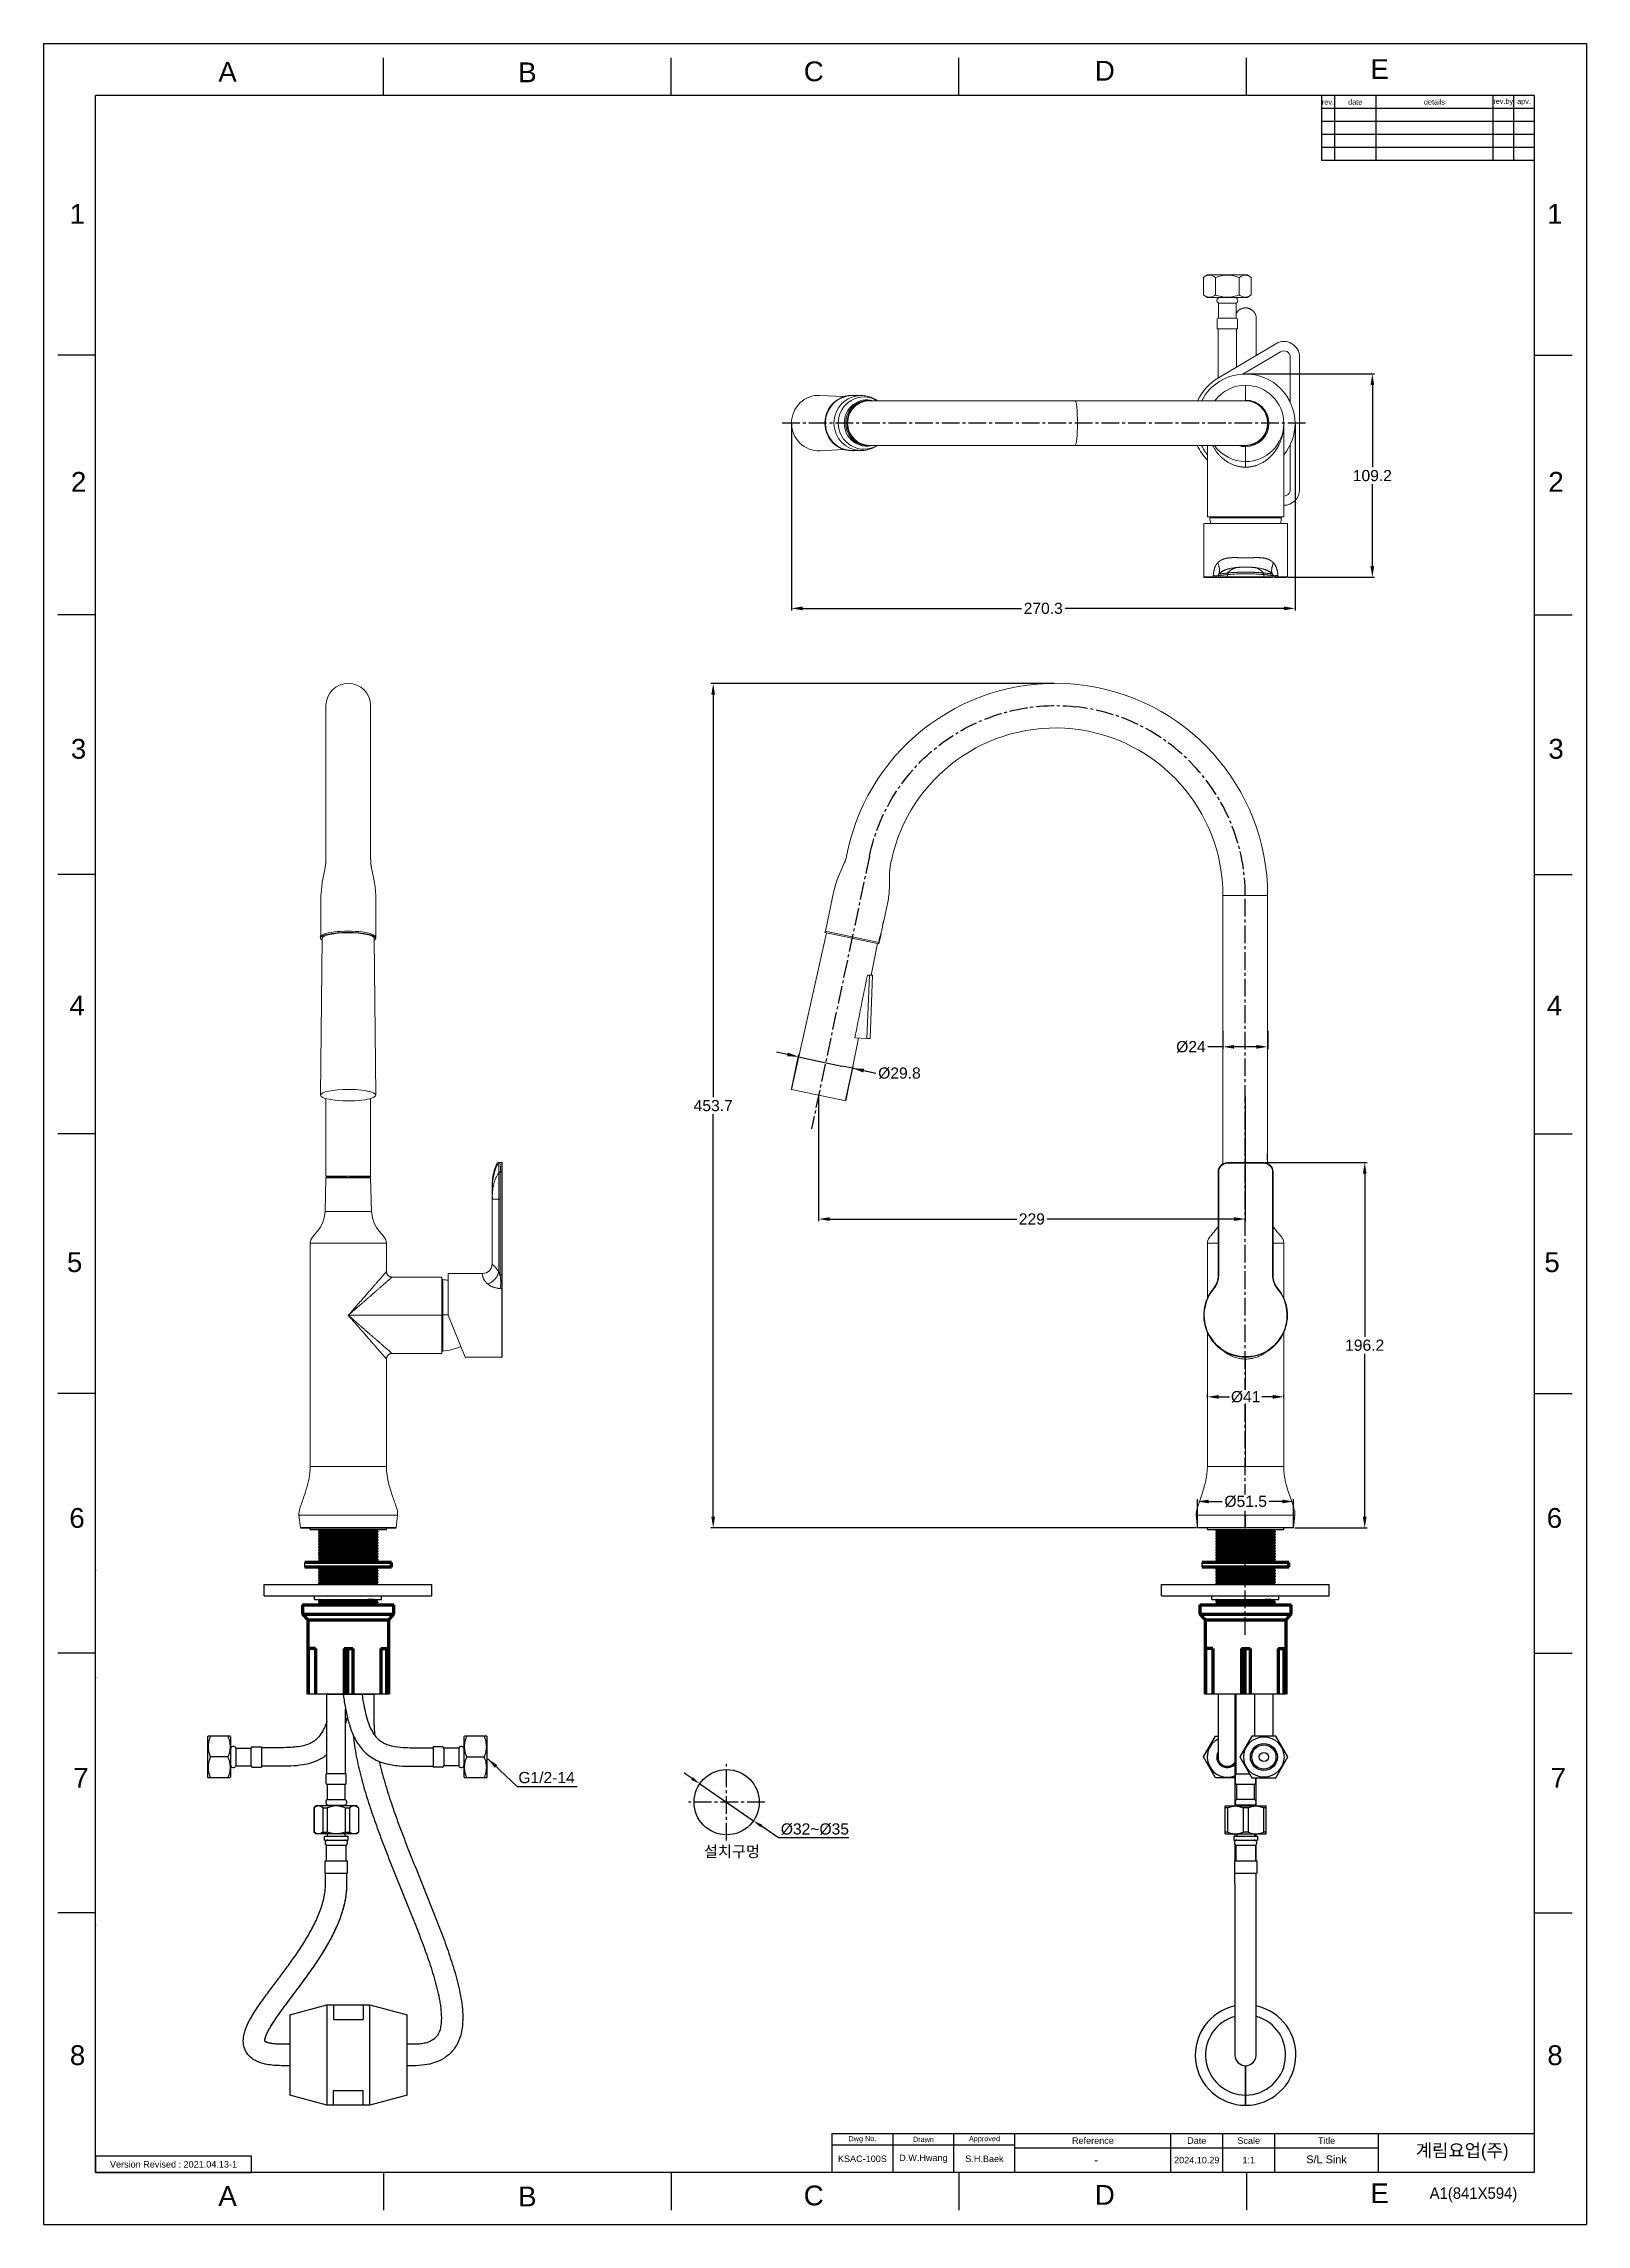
# Model space of a CAD drawing. Header units: millimetres. Extents: x 7392 to 8221, y 1108 to 2280.
import ezdxf

# ---------------------------------------------------------------- set-up
doc = ezdxf.new("R2010")
doc.units = ezdxf.units.MM
doc.linetypes.add('CENTER2', pattern=[28.575, 19.05, -3.175, 3.175, -3.175])
doc.linetypes.add('CENTERX2', pattern=[101.6, 63.5, -12.7, 12.7, -12.7])
for name, color, linetype in [('02___PRT_ALL_AXES', 7, 'Continuous'), ('CENTER', 1, 'CENTER2'), ('TEXT', 2, 'Continuous')]:
    doc.layers.add(name, color=color, linetype=linetype)
doc.layers.add('DIM', color=3, linetype='Continuous', lineweight=9)
doc.layers.add('DIM_', color=3, linetype='Continuous', lineweight=9)
doc.styles.add('Arial Unicode MS', font='ARIALUNI.ttf')
doc.styles.add('ROMANS', font='Gulim.ttf')
doc.styles.get("Standard").update_dxf_attribs({"font": 'arial.ttf'})
doc.dimstyles.new('사본 STANDARD', dxfattribs={"dimscale": 0, "dimtxt": 5, "dimasz": 5, "dimexe": 1.25, "dimexo": 0.625, "dimtad": 3, "dimtoh": 1, "dimdsep": 46, "dimtxsty": 'Standard', "dimcen": 2.5, "dimclrd": 3, "dimclre": 3, "dimclrt": 4, "dimadec": 0, "dimazin": 0, "dimtfac": 1, "dimtmove": 0, "dimatfit": 3, "dimfxl": 1, "dimtolj": 1, "dimtzin": 0, "dimarcsym": 0})
doc.dimstyles.new('사본(2) STANDARD', dxfattribs={"dimscale": 0, "dimtxt": 4, "dimasz": 4, "dimexe": 1.25, "dimexo": 0.625, "dimgap": 1.5, "dimtad": 3, "dimtih": 1, "dimtoh": 1, "dimdec": 1, "dimzin": 9, "dimdsep": 46, "dimtxsty": 'Standard', "dimcen": 2.5, "dimclrd": 3, "dimclre": 3, "dimclrt": 4, "dimadec": 0, "dimazin": 0, "dimtfac": 1, "dimtdec": 1, "dimtmove": 0, "dimatfit": 3, "dimfxl": 1.25, "dimtfill": 1, "dimtolj": 1, "dimtzin": 0, "dimarcsym": 0})

msp = doc.modelspace()

# ---------------------------------------------------------------- texts
at = {"char_height": 10.63, "attachment_point": 5}
for s, width, insert in [('A', 13.9445, (7491.06, 2264.36)), ('B', 13.9445, (7652.05, 2264.12)), ('C', 13.9445, (7805.79, 2264.58)), ('D', 13.9445, (7962.08, 2264.97)), ('E', 13.9445, (8109.61, 2265.85)), ('1', 69.7226, (7410.43, 2188.08)), ('1', 69.7226, (8203.67, 2188.08)), ('2', 69.7226, (7411.09, 2044.17)), ('2', 69.7226, (8204.33, 2044.17)), ('3', 69.7226, (7411.07, 1900.7)), ('3', 69.7226, (8204.31, 1900.7)), ('4', 69.7226, (7410.27, 1762.91)), ('4', 69.7226, (8203.51, 1762.91)), ('5', 69.7226, (7408.94, 1624.96)), ('5', 69.7226, (8202.18, 1624.96)), ('6', 69.7226, (7410.23, 1487.58)), ('6', 69.7226, (8203.46, 1487.58)), ('7', 69.7226, (7412.31, 1348.03)), ('7', 69.7226, (8205.55, 1348.03)), ('8', 69.7226, (7410.52, 1199.02)), ('8', 69.7226, (8203.76, 1199.02)), ('A', 13.9445, (7491.06, 1123.44)), ('B', 13.9445, (7652.05, 1123.2)), ('C', 13.9445, (7805.79, 1123.66)), ('D', 13.9445, (7962.08, 1124.05)), ('E', 13.9445, (8109.61, 1124.93))]:
    msp.add_mtext_dynamic_manual_height_columns(s, width=width, gutter_width=17.43, heights=[0], dxfattribs=dict(at, insert=insert))
at = {"layer": 'DIM_', "color": 4, "insert": (7647.2, 1351.21), "char_height": 6, "attachment_point": 1}
msp.add_mtext_dynamic_manual_height_columns('G1/2-14', width=41.5111, gutter_width=12.5, heights=[0], dxfattribs=at)
at = {"layer": 'TEXT', "style": 'ROMANS'}
msp.add_text('A1(841X594)', height=6.1007, dxfattribs=at).set_placement((8136.49, 1121.93))
at = {"layer": 'TEXT', "attachment_point": 5}
for s, width, insert, char_height in [('rev.', 6.9723, (8081.86, 2248.17), 2.789), ('date', 22.3112, (8096.5, 2248.17), 2.789), ('details', 62.7504, (8139.03, 2248.17), 2.789), ('rev.by', 11.1556, (8175.99, 2248.17), 2.789), ('apv.', 11.1556, (8187.14, 2248.17), 2.789), ('Dwg No.', 32.7696, (7831.91, 1153.87), 2.789), ('Drawn', 32.7696, (7864.67, 1153.87), 2.789), ('Approved', 32.7696, (7897.44, 1153.87), 2.789), ('Reference', 83.6671, (7955.66, 1153.18), 3.486), ('Date', 27.889, (8011.44, 1153.18), 3.486), ('Scale', 27.889, (8039.33, 1153.18), 3.486), ('Title', 55.7781, (8081.16, 1153.18), 3.486), ('Version Revised : 2021.04.13-1', 83.6671, (7462.03, 1140.45), 3.4861), ('KSAC-100S', 32.7696, (7831.91, 1143.42), 3.486), ('D.W.Hwang', 32.7696, (7864.67, 1143.42), 3.486), ('S.H.Baek', 32.7696, (7897.44, 1143.42), 3.486), ('-', 83.6671, (7957.41, 1142.9), 4.88), ('2024.10.29', 27.889, (8011.44, 1142.72), 3.486), ('1:1', 27.889, (8039.33, 1142.72), 3.486), ('S/L Sink', 87.8197, (8081.1, 1143.11), 4.183)]:
    msp.add_mtext_dynamic_manual_height_columns(s, width=width, gutter_width=17.43, heights=[0], dxfattribs=dict(at, insert=insert, char_height=char_height))
at = {"layer": 'TEXT', "linetype": 'CENTERX2', "insert": (8153.92, 1146.89), "char_height": 6.9723, "attachment_point": 5}
msp.add_mtext_dynamic_manual_height_columns('{\\fHYGothic-Medium|b0|i0|c129|p18;계림요업(주)}', width=83.6671, gutter_width=17.43, heights=[0], dxfattribs=at)

# ---------------------------------------------------------------- blocks, each defined once
blk = doc.blocks.new('*D20')
at = {"layer": 'Defpoints', "color": 0, "transparency": 16777216}
for p in [(7935.5, 1935.9), (7751.8, 1482.3), (8011.9, 1482.3)]:
    blk.add_point(p, dxfattribs=at)
at = {"layer": 'DIM', "color": 3, "lineweight": -2, "transparency": 16777216}
for p, q in [((7934.9, 1935.9), (7750.5, 1935.9)), ((7751.8, 1929.9), (7751.8, 1713.7)), ((7751.8, 1488.3), (7751.8, 1704.6)), ((8011.3, 1482.3), (7750.5, 1482.3))]:
    blk.add_line(p, q, dxfattribs=at)
at = {"layer": 'DIM', "color": 3, "transparency": 16777216}
for points in [[(7750.8, 1929.9), (7752.8, 1929.9), (7751.8, 1935.9)], [(7750.8, 1488.3), (7752.8, 1488.3), (7751.8, 1482.3)]]:
    blk.add_solid(points, dxfattribs=at)
at = {"layer": 'DIM', "color": 4, "transparency": 16777216, "insert": (7751.8, 1709.1), "char_height": 6, "attachment_point": 5, "bg_fill": 3, "box_fill_scale": 1.1, "bg_fill_color": 256, "bg_fill_true_color": 13158600, "bg_fill_transparency": 0}
blk.add_mtext('\\A1;453.7', dxfattribs=at)
blk = doc.blocks.new('*D21')
at = {"layer": 'Defpoints', "color": 0, "transparency": 16777216}
for p in [(7826.7, 1729.2), (7793.8, 1717.8), (7823, 1711.6)]:
    blk.add_point(p, dxfattribs=at)
at = {"layer": 'DIM', "color": 3, "lineweight": -2, "transparency": 16777216}
for p, q in [((7791.7, 1736.6), (7785.8, 1737.9)), ((7794, 1718.4), (7797.8, 1736.6)), ((7797.6, 1735.4), (7803.4, 1734.1)), ((7803.4, 1734.1), (7820.8, 1730.4)), ((7826.7, 1729.2), (7820.8, 1730.4)), ((7823.1, 1712.2), (7827, 1730.4)), ((7826.7, 1729.2), (7839.2, 1726.5)), ((7832.6, 1727.9), (7838.4, 1726.7))]:
    blk.add_line(p, q, dxfattribs=at)
at = {"layer": 'DIM', "color": 3, "transparency": 16777216}
for points in [[(7791.9, 1737.6), (7791.5, 1735.6), (7797.6, 1735.4)], [(7832.8, 1728.9), (7832.4, 1726.9), (7826.7, 1729.2)]]:
    blk.add_solid(points, dxfattribs=at)
at = {"layer": 'DIM', "color": 4, "transparency": 16777216, "insert": (7851.8, 1726.5), "char_height": 6, "attachment_point": 5, "bg_fill": 3, "box_fill_scale": 1.1, "bg_fill_color": 256, "bg_fill_true_color": 13158600, "bg_fill_transparency": 0}
blk.add_mtext('\\A1;%%C29.8', dxfattribs=at)
blk = doc.blocks.new('*D22')
at = {"layer": 'Defpoints', "color": 0, "transparency": 16777216}
for p in [(8025.5, 1749.9), (8049.5, 1749.9), (8049.5, 1740.7)]:
    blk.add_point(p, dxfattribs=at)
at = {"layer": 'DIM', "color": 3, "lineweight": -2, "transparency": 16777216}
for p, q in [((8025.5, 1749.3), (8025.5, 1739.4)), ((8049.5, 1749.3), (8049.5, 1739.4)), ((8025.5, 1740.7), (8017.4, 1740.7)), ((8043.5, 1740.7), (8031.5, 1740.7))]:
    blk.add_line(p, q, dxfattribs=at)
at = {"layer": 'DIM', "color": 3, "transparency": 16777216}
for points in [[(8031.5, 1741.7), (8031.5, 1739.7), (8025.5, 1740.7)], [(8043.5, 1741.7), (8043.5, 1739.7), (8049.5, 1740.7)]]:
    blk.add_solid(points, dxfattribs=at)
at = {"layer": 'DIM', "color": 4, "transparency": 16777216, "insert": (8008.3, 1740.7), "char_height": 6, "attachment_point": 5, "bg_fill": 3, "box_fill_scale": 1.1, "bg_fill_color": 256, "bg_fill_true_color": 13158600, "bg_fill_transparency": 0}
blk.add_mtext('\\A1;%%C24', dxfattribs=at)
blk = doc.blocks.new('*D23')
at = {"layer": 'Defpoints', "color": 0, "transparency": 16777216}
for p in [(8063.4, 1496.5), (8011.9, 1482.3), (8063.4, 1482.3)]:
    blk.add_point(p, dxfattribs=at)
at = {"layer": 'DIM', "color": 3, "lineweight": -2, "transparency": 16777216}
for p, q in [((8011.9, 1482.9), (8011.9, 1497.8)), ((8017.9, 1496.5), (8025.1, 1496.5)), ((8057.4, 1496.5), (8050.2, 1496.5)), ((8063.4, 1482.9), (8063.4, 1497.8))]:
    blk.add_line(p, q, dxfattribs=at)
at = {"layer": 'DIM', "color": 3, "transparency": 16777216}
for points in [[(8017.9, 1497.5), (8017.9, 1495.5), (8011.9, 1496.5)], [(8057.4, 1497.5), (8057.4, 1495.5), (8063.4, 1496.5)]]:
    blk.add_solid(points, dxfattribs=at)
at = {"layer": 'DIM', "color": 4, "transparency": 16777216, "insert": (8037.7, 1496.5), "char_height": 6, "attachment_point": 5, "bg_fill": 3, "box_fill_scale": 1.1, "bg_fill_color": 256, "bg_fill_true_color": 13158600, "bg_fill_transparency": 0}
blk.add_mtext('\\A1;%%C51.5', dxfattribs=at)
blk = doc.blocks.new('*D24')
at = {"layer": 'Defpoints', "color": 0, "transparency": 16777216}
for p in [(8017.2, 1551.3), (8058.2, 1552.7), (8058.2, 1551.3)]:
    blk.add_point(p, dxfattribs=at)
at = {"layer": 'DIM', "color": 3, "lineweight": -2, "transparency": 16777216}
for p, q in [((8017.2, 1551.9), (8017.2, 1553.9)), ((8023.2, 1552.7), (8029.2, 1552.7)), ((8052.2, 1552.7), (8046.1, 1552.7)), ((8058.2, 1551.9), (8058.2, 1553.9))]:
    blk.add_line(p, q, dxfattribs=at)
at = {"layer": 'DIM', "color": 3, "transparency": 16777216}
for points in [[(8023.2, 1553.7), (8023.2, 1551.7), (8017.2, 1552.7)], [(8052.2, 1553.7), (8052.2, 1551.7), (8058.2, 1552.7)]]:
    blk.add_solid(points, dxfattribs=at)
at = {"layer": 'DIM', "color": 4, "transparency": 16777216, "insert": (8037.7, 1552.7), "char_height": 6, "attachment_point": 5, "bg_fill": 3, "box_fill_scale": 1.1, "bg_fill_color": 256, "bg_fill_true_color": 13158600, "bg_fill_transparency": 0}
blk.add_mtext('\\A1;%%C41', dxfattribs=at)
blk = doc.blocks.new('*D25')
at = {"layer": 'Defpoints', "color": 0, "transparency": 16777216}
for p in [(8047.4, 1678.5), (8063.4, 1482.3), (8101.6, 1482.3)]:
    blk.add_point(p, dxfattribs=at)
at = {"layer": 'DIM', "color": 3, "lineweight": -2, "transparency": 16777216}
for p, q in [((8048, 1678.5), (8102.9, 1678.5)), ((8101.6, 1672.5), (8101.6, 1585)), ((8101.6, 1488.3), (8101.6, 1575.8)), ((8064, 1482.3), (8102.9, 1482.3))]:
    blk.add_line(p, q, dxfattribs=at)
at = {"layer": 'DIM', "color": 3, "transparency": 16777216}
for points in [[(8100.6, 1672.5), (8102.6, 1672.5), (8101.6, 1678.5)], [(8100.6, 1488.3), (8102.6, 1488.3), (8101.6, 1482.3)]]:
    blk.add_solid(points, dxfattribs=at)
at = {"layer": 'DIM', "color": 4, "transparency": 16777216, "insert": (8101.6, 1580.4), "char_height": 6, "attachment_point": 5, "bg_fill": 3, "box_fill_scale": 1.1, "bg_fill_color": 256, "bg_fill_true_color": 13158600, "bg_fill_transparency": 0}
blk.add_mtext('\\A1;196.2', dxfattribs=at)
blk = doc.blocks.new('*D26')
at = {"layer": 'Defpoints', "color": 0, "transparency": 16777216}
for p in [(7808.4, 1714.7), (8037.5, 1714.7), (8037.5, 1648.2)]:
    blk.add_point(p, dxfattribs=at)
at = {"layer": 'DIM', "color": 3, "lineweight": -2, "transparency": 16777216}
for p, q in [((7808.4, 1714.1), (7808.4, 1647)), ((8037.5, 1714.1), (8037.5, 1647)), ((7814.4, 1648.2), (7914.8, 1648.2)), ((8031.5, 1648.2), (7931.1, 1648.2))]:
    blk.add_line(p, q, dxfattribs=at)
at = {"layer": 'DIM', "color": 3, "transparency": 16777216}
for points in [[(7814.4, 1649.2), (7814.4, 1647.2), (7808.4, 1648.2)], [(8031.5, 1649.2), (8031.5, 1647.2), (8037.5, 1648.2)]]:
    blk.add_solid(points, dxfattribs=at)
at = {"layer": 'DIM', "color": 4, "transparency": 16777216, "insert": (7922.9, 1648.2), "char_height": 6, "attachment_point": 5, "bg_fill": 3, "box_fill_scale": 1.1, "bg_fill_color": 256, "bg_fill_true_color": 13158600, "bg_fill_transparency": 0}
blk.add_mtext('\\A1;229', dxfattribs=at)
blk = doc.blocks.new('*D19')
at = {"layer": 'Defpoints', "color": 0, "transparency": 16777216}
for p in [(7744.6, 1344.9), (7773.5, 1325)]:
    blk.add_point(p, dxfattribs=at)
at = {"layer": 'DIM_', "color": 3, "lineweight": -2, "transparency": 16777216}
for p, q in [((7740.5, 1347.7), (7736.3, 1350.5)), ((7744.6, 1344.9), (7773.5, 1325)), ((7786.8, 1315.9), (7777.6, 1322.2)), ((7824.6, 1315.9), (7786.8, 1315.9))]:
    blk.add_line(p, q, dxfattribs=at)
at = {"layer": 'DIM_', "color": 3, "transparency": 16777216}
for points in [[(7740.9, 1348.4), (7740, 1347), (7744.6, 1344.9)], [(7778, 1322.9), (7777.1, 1321.5), (7773.5, 1325)]]:
    blk.add_solid(points, dxfattribs=at)
at = {"layer": 'DIM_', "color": 4, "transparency": 16777216, "insert": (7806.4, 1320.5), "char_height": 6, "attachment_point": 5, "style": 'Arial Unicode MS', "bg_fill": 3, "box_fill_scale": 1.1, "bg_fill_color": 256, "bg_fill_true_color": 13158600, "bg_fill_transparency": 0}
blk.add_mtext('\\A1;%%C32~%%C35', dxfattribs=at)
blk = doc.blocks.new('*D17')
at = {"layer": 'Defpoints', "color": 0, "transparency": 16777216}
for p in [(7793.8, 2075.7), (8064.2, 2075.6), (7793.8, 1976.2)]:
    blk.add_point(p, dxfattribs=at)
at = {"layer": 'DIM', "color": 3, "lineweight": -2, "transparency": 16777216}
for p, q in [((7793.8, 2075.1), (7793.8, 1975)), ((8064.2, 2074.9), (8064.2, 1975)), ((7799.8, 1976.2), (7917.3, 1976.2)), ((8058.2, 1976.2), (7940.7, 1976.2))]:
    blk.add_line(p, q, dxfattribs=at)
at = {"layer": 'DIM', "color": 3, "transparency": 16777216}
for points in [[(7799.8, 1977.2), (7799.8, 1975.2), (7793.8, 1976.2)], [(8058.2, 1977.2), (8058.2, 1975.2), (8064.2, 1976.2)]]:
    blk.add_solid(points, dxfattribs=at)
at = {"layer": 'DIM', "color": 4, "transparency": 16777216, "insert": (7929, 1976.2), "char_height": 6, "attachment_point": 5, "bg_fill": 3, "box_fill_scale": 1.1, "bg_fill_color": 256, "bg_fill_true_color": 13158600, "bg_fill_transparency": 0}
blk.add_mtext('\\A1;270.3', dxfattribs=at)
blk = doc.blocks.new('*D18')
at = {"layer": 'Defpoints', "color": 0, "transparency": 16777216}
for p in [(8037.7, 2102.1), (8105.7, 2102.1), (8059.9, 1992.9)]:
    blk.add_point(p, dxfattribs=at)
at = {"layer": 'DIM', "color": 3, "lineweight": -2, "transparency": 16777216}
for p, q in [((8038.3, 2102.1), (8106.9, 2102.1)), ((8105.7, 2096.1), (8105.7, 2052)), ((8105.7, 1998.9), (8105.7, 2042.9)), ((8060.5, 1992.9), (8106.9, 1992.9))]:
    blk.add_line(p, q, dxfattribs=at)
at = {"layer": 'DIM', "color": 3, "transparency": 16777216}
for points in [[(8104.7, 2096.1), (8106.7, 2096.1), (8105.7, 2102.1)], [(8104.7, 1998.9), (8106.7, 1998.9), (8105.7, 1992.9)]]:
    blk.add_solid(points, dxfattribs=at)
at = {"layer": 'DIM', "color": 4, "transparency": 16777216, "insert": (8105.7, 2047.5), "char_height": 6, "attachment_point": 5, "bg_fill": 3, "box_fill_scale": 1.1, "bg_fill_color": 256, "bg_fill_true_color": 13158600, "bg_fill_transparency": 0}
blk.add_mtext('\\A1;109.2', dxfattribs=at)

# ---------------------------------------------------------------- linework, layer by layer
at = {"color": 7, "linetype": 'Continuous'}
for p, q in [((7392.3, 2279.55), (8220.61, 2279.55)), ((7392.3, 2279.55), (7392.3, 1108.21)), ((8220.61, 2279.55), (8220.61, 1108.21)), ((7574.7, 2251.66), (7574.7, 2271.93)), ((7729.2, 2251.66), (7729.2, 2271.93)), ((7883.71, 2251.66), (7883.71, 2271.93)), ((8038.21, 2251.66), (8038.21, 2271.93)), ((8192.72, 2251.66), (7420.19, 2251.66)), ((8192.72, 1136.1), (8192.72, 2251.66)), ((7420.19, 2112.21), (7399.92, 2112.21)), ((8192.72, 2112.21), (8212.99, 2112.21)), ((7420.19, 1972.77), (7399.92, 1972.77)), ((8192.72, 1972.77), (8212.99, 1972.77)), ((7420.19, 1833.32), (7399.92, 1833.32)), ((8192.72, 1833.32), (8212.99, 1833.32)), ((7420.19, 1693.88), (7399.92, 1693.88)), ((8192.72, 1693.88), (8212.99, 1693.88)), ((7420.19, 1554.43), (7399.92, 1554.43)), ((8192.72, 1554.43), (8212.99, 1554.43)), ((7539.97, 1481.5), (7539.97, 1480.8)), ((7539.98, 1479.8), (7539.97, 1479.79)), ((7539.97, 1479.79), (7539.97, 1479.3)), ((7539.98, 1478.3), (7539.97, 1478.29)), ((7539.97, 1478.29), (7539.97, 1477.8)), ((7539.98, 1476.8), (7539.97, 1476.79)), ((7539.97, 1476.79), (7539.97, 1476.3)), ((7539.98, 1480.79), (7540.69, 1480.38)), ((7540.69, 1480.21), (7539.98, 1479.8)), ((7539.98, 1479.29), (7540.69, 1478.88)), ((7540.69, 1478.71), (7539.98, 1478.3)), ((7539.98, 1477.79), (7540.69, 1477.38)), ((7540.69, 1477.21), (7539.98, 1476.8)), ((7539.98, 1476.29), (7540.69, 1475.88)), ((7540.68, 1480.39), (7540.68, 1480.2)), ((7540.68, 1478.89), (7540.68, 1478.7)), ((7540.68, 1477.39), (7540.68, 1477.2)), ((7571.05, 1479.63), (7571.07, 1479.63)), ((7571.06, 1478.13), (7571.07, 1478.13)), ((7571.07, 1481.13), (7571.7, 1481.5)), ((7571.07, 1480.95), (7571.07, 1481.14)), ((7571.78, 1480.55), (7571.07, 1480.96)), ((7571.07, 1479.63), (7571.78, 1480.04)), ((7571.07, 1479.45), (7571.07, 1479.64)), ((7571.78, 1479.05), (7571.07, 1479.46)), ((7571.07, 1478.13), (7571.78, 1478.54)), ((7571.07, 1477.95), (7571.07, 1478.14)), ((7571.78, 1477.55), (7571.07, 1477.96)), ((7571.07, 1476.63), (7571.78, 1477.04)), ((7571.07, 1476.45), (7571.07, 1476.64)), ((7571.07, 1476.63), (7571.07, 1476.63)), ((7571.78, 1476.05), (7571.07, 1476.46)), ((7571.78, 1480.04), (7571.79, 1480.05)), ((7571.78, 1478.54), (7571.79, 1478.55)), ((7571.78, 1477.04), (7571.79, 1477.05)), ((7571.79, 1480.54), (7571.79, 1480.05)), ((7571.79, 1479.04), (7571.79, 1478.55)), ((7571.79, 1477.54), (7571.79, 1477.05)), ((7571.79, 1476.04), (7571.79, 1475.55)), ((8021.75, 1481.5), (8021.75, 1480.8)), ((8021.75, 1480.79), (8022.46, 1480.38)), ((8022.46, 1480.21), (8021.75, 1479.8)), ((8021.75, 1479.8), (8021.75, 1479.79)), ((8021.75, 1479.79), (8021.75, 1479.3)), ((8021.75, 1479.29), (8022.46, 1478.88)), ((8022.46, 1478.71), (8021.75, 1478.3)), ((8021.75, 1478.3), (8021.75, 1478.29)), ((8021.75, 1478.29), (8021.75, 1477.8)), ((8021.75, 1477.79), (8022.46, 1477.38)), ((8022.46, 1477.21), (8021.75, 1476.8)), ((8021.75, 1476.8), (8021.75, 1476.79)), ((8021.75, 1476.79), (8021.75, 1476.3)), ((8021.75, 1476.29), (8022.46, 1475.88)), ((8022.46, 1480.39), (8022.46, 1480.2)), ((8022.46, 1478.89), (8022.46, 1478.7)), ((8022.46, 1477.39), (8022.46, 1477.2)), ((8052.83, 1479.63), (8052.84, 1479.63)), ((8052.84, 1481.13), (8053.47, 1481.5)), ((8053.56, 1480.55), (8052.84, 1480.96)), ((8052.84, 1479.63), (8053.56, 1480.04)), ((8053.56, 1479.05), (8052.84, 1479.46)), ((8052.84, 1478.13), (8053.56, 1478.54)), ((8052.84, 1478.13), (8052.84, 1478.13)), ((8053.56, 1477.55), (8052.84, 1477.96)), ((8052.84, 1476.63), (8053.56, 1477.04)), ((8052.84, 1476.63), (8052.84, 1476.63)), ((8053.56, 1476.05), (8052.84, 1476.46)), ((8052.85, 1480.95), (8052.85, 1481.14)), ((8052.85, 1479.45), (8052.85, 1479.64)), ((8052.85, 1477.95), (8052.85, 1478.14)), ((8052.85, 1476.45), (8052.85, 1476.64)), ((8053.56, 1480.54), (8053.56, 1480.05)), ((8053.56, 1480.04), (8053.56, 1480.05)), ((8053.56, 1479.04), (8053.56, 1478.55)), ((8053.56, 1478.54), (8053.56, 1478.55)), ((8053.56, 1477.54), (8053.56, 1477.05)), ((8053.56, 1477.04), (8053.56, 1477.05)), ((8053.56, 1476.04), (8053.56, 1475.55)), ((7539.98, 1475.3), (7539.97, 1475.29)), ((7539.97, 1475.29), (7539.97, 1474.8)), ((7539.97, 1473.79), (7539.97, 1473.3)), ((7539.98, 1473.79), (7539.97, 1473.79)), ((7539.97, 1472.29), (7539.97, 1471.8)), ((7539.98, 1472.29), (7539.97, 1472.29)), ((7539.97, 1470.79), (7539.97, 1470.29)), ((7539.98, 1470.79), (7539.97, 1470.79)), ((7539.97, 1469.29), (7539.97, 1468.79)), ((7539.98, 1469.29), (7539.97, 1469.29)), ((7539.97, 1467.79), (7539.97, 1467.29)), ((7539.98, 1467.79), (7539.97, 1467.79)), ((7539.97, 1466.29), (7539.97, 1465.79)), ((7539.98, 1466.29), (7539.97, 1466.29)), ((7539.97, 1464.79), (7539.97, 1464.29)), ((7539.98, 1464.79), (7539.97, 1464.79)), ((7540.69, 1475.71), (7539.98, 1475.3)), ((7539.98, 1474.79), (7540.69, 1474.38)), ((7540.69, 1474.21), (7539.98, 1473.79)), ((7539.98, 1473.29), (7540.69, 1472.88)), ((7540.69, 1472.7), (7539.98, 1472.29)), ((7539.98, 1471.79), (7540.69, 1471.38)), ((7540.69, 1471.2), (7539.98, 1470.79)), ((7539.98, 1470.29), (7540.69, 1469.88)), ((7540.69, 1469.7), (7539.98, 1469.29)), ((7539.98, 1468.79), (7540.69, 1468.38)), ((7540.69, 1468.2), (7539.98, 1467.79)), ((7539.98, 1467.29), (7540.69, 1466.88)), ((7540.69, 1466.7), (7539.98, 1466.29)), ((7539.98, 1465.79), (7540.69, 1465.38)), ((7540.69, 1465.2), (7539.98, 1464.79)), ((7539.98, 1464.29), (7540.69, 1463.88)), ((7540.68, 1475.89), (7540.68, 1475.7)), ((7540.68, 1474.39), (7540.68, 1474.2)), ((7540.68, 1472.89), (7540.68, 1472.7)), ((7540.68, 1471.39), (7540.68, 1471.2)), ((7540.68, 1469.88), (7540.68, 1469.7)), ((7540.68, 1468.38), (7540.68, 1468.2)), ((7540.68, 1466.88), (7540.68, 1466.7)), ((7540.68, 1465.38), (7540.68, 1465.2)), ((7540.69, 1475.71), (7540.7, 1475.71)), ((7540.69, 1466.7), (7540.7, 1466.71)), ((7540.7, 1475.71), (7540.71, 1475.71)), ((7540.7, 1466.71), (7540.71, 1466.71)), ((7571.05, 1470.62), (7571.07, 1470.63)), ((7571.06, 1469.12), (7571.07, 1469.13)), ((7571.07, 1475.13), (7571.78, 1475.54)), ((7571.07, 1474.95), (7571.07, 1475.14)), ((7571.78, 1474.55), (7571.07, 1474.96)), ((7571.07, 1473.63), (7571.78, 1474.04)), ((7571.07, 1473.45), (7571.07, 1473.64)), ((7571.78, 1473.04), (7571.07, 1473.46)), ((7571.07, 1472.13), (7571.78, 1472.54)), ((7571.07, 1471.95), (7571.07, 1472.14)), ((7571.78, 1471.54), (7571.07, 1471.95)), ((7571.07, 1470.63), (7571.78, 1471.04)), ((7571.07, 1470.45), (7571.07, 1470.63)), ((7571.78, 1470.04), (7571.07, 1470.45)), ((7571.07, 1469.13), (7571.78, 1469.54)), ((7571.07, 1468.95), (7571.07, 1469.13)), ((7571.78, 1468.54), (7571.07, 1468.95)), ((7571.07, 1467.63), (7571.78, 1468.04)), ((7571.07, 1467.45), (7571.07, 1467.63)), ((7571.07, 1467.63), (7571.07, 1467.63)), ((7571.78, 1467.04), (7571.07, 1467.45)), ((7571.07, 1466.13), (7571.78, 1466.54)), ((7571.07, 1465.95), (7571.07, 1466.13)), ((7571.78, 1465.54), (7571.07, 1465.95)), ((7571.07, 1464.63), (7571.78, 1465.04)), ((7571.07, 1464.45), (7571.07, 1464.63)), ((7571.78, 1464.04), (7571.07, 1464.45)), ((7571.78, 1475.54), (7571.79, 1475.55)), ((7571.78, 1474.04), (7571.79, 1474.05)), ((7571.78, 1472.54), (7571.79, 1472.55)), ((7571.78, 1471.04), (7571.79, 1471.04)), ((7571.78, 1469.54), (7571.79, 1469.54)), ((7571.78, 1468.04), (7571.79, 1468.04)), ((7571.78, 1466.54), (7571.79, 1466.54)), ((7571.78, 1465.04), (7571.79, 1465.04)), ((7571.79, 1474.54), (7571.79, 1474.05)), ((7571.79, 1473.04), (7571.79, 1472.55)), ((7571.79, 1471.54), (7571.79, 1471.04)), ((7571.79, 1470.04), (7571.79, 1469.54)), ((7571.79, 1468.54), (7571.79, 1468.04)), ((7571.79, 1467.04), (7571.79, 1466.54)), ((7571.79, 1465.54), (7571.79, 1465.04)), ((8022.46, 1475.71), (8021.75, 1475.3)), ((8021.75, 1475.3), (8021.75, 1475.29)), ((8021.75, 1475.29), (8021.75, 1474.8)), ((8021.75, 1474.79), (8022.46, 1474.38)), ((8022.46, 1474.21), (8021.75, 1473.79)), ((8021.75, 1473.79), (8021.75, 1473.3)), ((8021.75, 1473.79), (8021.75, 1473.79)), ((8021.75, 1473.29), (8022.46, 1472.88)), ((8022.46, 1472.7), (8021.75, 1472.29)), ((8021.75, 1472.29), (8021.75, 1471.8)), ((8021.75, 1472.29), (8021.75, 1472.29)), ((8021.75, 1471.79), (8022.46, 1471.38)), ((8022.46, 1471.2), (8021.75, 1470.79)), ((8021.75, 1470.79), (8021.75, 1470.29)), ((8021.75, 1470.79), (8021.75, 1470.79)), ((8021.75, 1470.29), (8022.46, 1469.88)), ((8022.46, 1469.7), (8021.75, 1469.29)), ((8021.75, 1469.29), (8021.75, 1468.79)), ((8021.75, 1469.29), (8021.75, 1469.29)), ((8021.75, 1468.79), (8022.46, 1468.38)), ((8022.46, 1468.2), (8021.75, 1467.79)), ((8021.75, 1467.79), (8021.75, 1467.29)), ((8021.75, 1467.79), (8021.75, 1467.79)), ((8021.75, 1467.29), (8022.46, 1466.88)), ((8022.46, 1466.7), (8021.75, 1466.29)), ((8021.75, 1466.29), (8021.75, 1465.79)), ((8021.75, 1466.29), (8021.75, 1466.29)), ((8021.75, 1465.79), (8022.46, 1465.38)), ((8022.46, 1465.2), (8021.75, 1464.79)), ((8021.75, 1464.79), (8021.75, 1464.29)), ((8021.75, 1464.79), (8021.75, 1464.79)), ((8021.75, 1464.29), (8022.46, 1463.88)), ((8022.46, 1475.89), (8022.46, 1475.7)), ((8022.46, 1475.71), (8022.48, 1475.71)), ((8022.46, 1474.39), (8022.46, 1474.2)), ((8022.46, 1472.89), (8022.46, 1472.7)), ((8022.46, 1471.39), (8022.46, 1471.2)), ((8022.46, 1469.88), (8022.46, 1469.7)), ((8022.46, 1468.38), (8022.46, 1468.2)), ((8022.46, 1466.88), (8022.46, 1466.7)), ((8022.46, 1466.7), (8022.48, 1466.71)), ((8022.46, 1465.38), (8022.46, 1465.2)), ((8022.48, 1475.71), (8022.49, 1475.71)), ((8022.48, 1466.71), (8022.49, 1466.71)), ((8052.83, 1470.62), (8052.84, 1470.63)), ((8052.84, 1475.13), (8053.56, 1475.54)), ((8053.56, 1474.55), (8052.84, 1474.96)), ((8052.84, 1473.63), (8053.56, 1474.04)), ((8053.56, 1473.04), (8052.84, 1473.46)), ((8052.84, 1472.13), (8053.56, 1472.54)), ((8053.56, 1471.54), (8052.84, 1471.95)), ((8052.84, 1470.63), (8053.56, 1471.04)), ((8053.56, 1470.04), (8052.84, 1470.45)), ((8052.84, 1469.13), (8053.56, 1469.54)), ((8052.84, 1469.12), (8052.84, 1469.13)), ((8053.56, 1468.54), (8052.84, 1468.95)), ((8052.84, 1467.63), (8053.56, 1468.04)), ((8052.84, 1467.63), (8052.84, 1467.63)), ((8053.56, 1467.04), (8052.84, 1467.45)), ((8052.84, 1466.13), (8053.56, 1466.54)), ((8053.56, 1465.54), (8052.84, 1465.95)), ((8052.84, 1464.63), (8053.56, 1465.04)), ((8053.56, 1464.04), (8052.84, 1464.45)), ((8052.85, 1474.95), (8052.85, 1475.14)), ((8052.85, 1473.45), (8052.85, 1473.64)), ((8052.85, 1471.95), (8052.85, 1472.14)), ((8052.85, 1470.45), (8052.85, 1470.63)), ((8052.85, 1468.95), (8052.85, 1469.13)), ((8052.85, 1467.45), (8052.85, 1467.63)), ((8052.85, 1465.95), (8052.85, 1466.13)), ((8052.85, 1464.45), (8052.85, 1464.63)), ((8053.56, 1475.54), (8053.56, 1475.55)), ((8053.56, 1474.54), (8053.56, 1474.05)), ((8053.56, 1474.04), (8053.56, 1474.05)), ((8053.56, 1473.04), (8053.56, 1472.55)), ((8053.56, 1472.54), (8053.56, 1472.55)), ((8053.56, 1471.54), (8053.56, 1471.04)), ((8053.56, 1471.04), (8053.56, 1471.04)), ((8053.56, 1470.04), (8053.56, 1469.54)), ((8053.56, 1469.54), (8053.56, 1469.54)), ((8053.56, 1468.54), (8053.56, 1468.04)), ((8053.56, 1468.04), (8053.56, 1468.04)), ((8053.56, 1467.04), (8053.56, 1466.54)), ((8053.56, 1466.54), (8053.56, 1466.54)), ((8053.56, 1465.54), (8053.56, 1465.04)), ((8053.56, 1465.04), (8053.56, 1465.04)), ((7539.98, 1460.29), (7539.97, 1460.28)), ((7539.97, 1460.28), (7539.97, 1459.79)), ((7539.98, 1458.79), (7539.97, 1458.78)), ((7539.97, 1458.78), (7539.97, 1458.29)), ((7539.98, 1457.29), (7539.97, 1457.28)), ((7539.97, 1457.28), (7539.97, 1456.79)), ((7539.98, 1455.79), (7539.97, 1455.78)), ((7539.97, 1455.78), (7539.97, 1455.29)), ((7539.98, 1454.29), (7539.97, 1454.28)), ((7539.97, 1454.28), (7539.97, 1453.79)), ((7539.98, 1452.79), (7539.97, 1452.78)), ((7539.97, 1452.78), (7539.97, 1452.29)), ((7540.69, 1460.7), (7539.98, 1460.29)), ((7539.98, 1459.78), (7540.69, 1459.37)), ((7540.69, 1459.2), (7539.98, 1458.79)), ((7539.98, 1458.28), (7540.69, 1457.87)), ((7540.69, 1457.7), (7539.98, 1457.29)), ((7539.98, 1456.78), (7540.69, 1456.37)), ((7540.69, 1456.2), (7539.98, 1455.79)), ((7539.98, 1455.28), (7540.69, 1454.87)), ((7540.69, 1454.7), (7539.98, 1454.29)), ((7539.98, 1453.78), (7540.69, 1453.37)), ((7540.69, 1453.2), (7539.98, 1452.79)), ((7540.11, 1461.21), (7540.69, 1460.87)), ((7540.68, 1463.88), (7540.68, 1463.69)), ((7540.69, 1463.7), (7540.68, 1463.7)), ((7540.68, 1460.88), (7540.68, 1460.69)), ((7540.68, 1459.38), (7540.68, 1459.19)), ((7540.68, 1457.88), (7540.68, 1457.69)), ((7540.68, 1456.38), (7540.68, 1456.19)), ((7540.68, 1454.88), (7540.68, 1454.69)), ((7540.68, 1453.38), (7540.68, 1453.19)), ((7571.06, 1460.12), (7571.07, 1460.12)), ((7571.07, 1460.12), (7571.78, 1460.53)), ((7571.07, 1459.94), (7571.07, 1460.13)), ((7571.78, 1459.54), (7571.07, 1459.95)), ((7571.07, 1458.62), (7571.78, 1459.03)), ((7571.07, 1458.44), (7571.07, 1458.63)), ((7571.78, 1458.04), (7571.07, 1458.45)), ((7571.07, 1457.12), (7571.78, 1457.53)), ((7571.07, 1456.94), (7571.07, 1457.13)), ((7571.78, 1456.54), (7571.07, 1456.95)), ((7571.07, 1455.62), (7571.78, 1456.03)), ((7571.07, 1455.44), (7571.07, 1455.63)), ((7571.78, 1455.04), (7571.07, 1455.45)), ((7571.07, 1454.12), (7571.78, 1454.53)), ((7571.07, 1453.94), (7571.07, 1454.13)), ((7571.78, 1453.54), (7571.07, 1453.95)), ((7571.07, 1452.62), (7571.78, 1453.03)), ((7571.07, 1452.44), (7571.07, 1452.63)), ((7571.78, 1461.04), (7571.49, 1461.21)), ((7571.78, 1460.53), (7571.79, 1460.54)), ((7571.78, 1459.03), (7571.79, 1459.04)), ((7571.78, 1457.53), (7571.79, 1457.54)), ((7571.78, 1456.03), (7571.79, 1456.04)), ((7571.78, 1454.53), (7571.79, 1454.54)), ((7571.78, 1453.03), (7571.79, 1453.04)), ((7571.79, 1464.03), (7571.79, 1463.71)), ((7571.79, 1461.03), (7571.79, 1460.54)), ((7571.79, 1459.53), (7571.79, 1459.04)), ((7571.79, 1458.03), (7571.79, 1457.54)), ((7571.79, 1456.53), (7571.79, 1456.04)), ((7571.79, 1455.03), (7571.79, 1454.54)), ((7571.79, 1453.53), (7571.79, 1453.04)), ((8022.46, 1460.7), (8021.75, 1460.29)), ((8021.75, 1460.29), (8021.75, 1460.28)), ((8021.75, 1460.28), (8021.75, 1459.79)), ((8021.75, 1459.78), (8022.46, 1459.37)), ((8022.46, 1459.2), (8021.75, 1458.79)), ((8021.75, 1458.79), (8021.75, 1458.78)), ((8021.75, 1458.78), (8021.75, 1458.29)), ((8021.75, 1458.28), (8022.46, 1457.87)), ((8022.46, 1457.7), (8021.75, 1457.29)), ((8021.75, 1457.29), (8021.75, 1457.28)), ((8021.75, 1457.28), (8021.75, 1456.79)), ((8021.75, 1456.78), (8022.46, 1456.37)), ((8022.46, 1456.2), (8021.75, 1455.79)), ((8021.75, 1455.79), (8021.75, 1455.78)), ((8021.75, 1455.78), (8021.75, 1455.29)), ((8021.75, 1455.28), (8022.46, 1454.87)), ((8022.46, 1454.7), (8021.75, 1454.29)), ((8021.75, 1454.29), (8021.75, 1454.28)), ((8021.75, 1454.28), (8021.75, 1453.79)), ((8021.75, 1453.78), (8022.46, 1453.37)), ((8022.46, 1453.2), (8021.75, 1452.79)), ((8021.75, 1452.79), (8021.75, 1452.78)), ((8021.75, 1452.78), (8021.75, 1452.29)), ((8021.88, 1461.21), (8022.46, 1460.87)), ((8022.46, 1463.88), (8022.46, 1463.69)), ((8022.46, 1463.7), (8022.46, 1463.7)), ((8022.46, 1460.88), (8022.46, 1460.69)), ((8022.46, 1459.38), (8022.46, 1459.19)), ((8022.46, 1457.88), (8022.46, 1457.69)), ((8022.46, 1456.38), (8022.46, 1456.19)), ((8022.46, 1454.88), (8022.46, 1454.69)), ((8022.46, 1453.38), (8022.46, 1453.19)), ((8052.84, 1460.12), (8053.56, 1460.53)), ((8052.84, 1460.12), (8052.84, 1460.12)), ((8053.56, 1459.54), (8052.84, 1459.95)), ((8052.84, 1458.62), (8053.56, 1459.03)), ((8053.56, 1458.04), (8052.84, 1458.45)), ((8052.84, 1457.12), (8053.56, 1457.53)), ((8053.56, 1456.54), (8052.84, 1456.95)), ((8052.84, 1455.62), (8053.56, 1456.03)), ((8053.56, 1455.04), (8052.84, 1455.45)), ((8052.84, 1454.12), (8053.56, 1454.53)), ((8053.56, 1453.54), (8052.84, 1453.95)), ((8052.84, 1452.62), (8053.56, 1453.03)), ((8052.85, 1459.94), (8052.85, 1460.13)), ((8052.85, 1458.44), (8052.85, 1458.63)), ((8052.85, 1456.94), (8052.85, 1457.13)), ((8052.85, 1455.44), (8052.85, 1455.63)), ((8052.85, 1453.94), (8052.85, 1454.13)), ((8052.85, 1452.44), (8052.85, 1452.63)), ((8053.56, 1461.04), (8053.26, 1461.21)), ((8053.56, 1464.03), (8053.56, 1463.71)), ((8053.56, 1461.03), (8053.56, 1460.54)), ((8053.56, 1460.53), (8053.56, 1460.54)), ((8053.56, 1459.53), (8053.56, 1459.04)), ((8053.56, 1459.03), (8053.56, 1459.04)), ((8053.56, 1458.03), (8053.56, 1457.54)), ((8053.56, 1457.53), (8053.56, 1457.54)), ((8053.56, 1456.53), (8053.56, 1456.04)), ((8053.56, 1456.03), (8053.56, 1456.04)), ((8053.56, 1455.03), (8053.56, 1454.54)), ((8053.56, 1454.53), (8053.56, 1454.54)), ((8053.56, 1453.53), (8053.56, 1453.04)), ((8053.56, 1453.03), (8053.56, 1453.04)), ((7539.95, 1443.38), (7539.94, 1443.38)), ((7539.95, 1442.88), (7539.94, 1442.88)), ((7539.95, 1441.88), (7539.94, 1441.87)), ((7539.95, 1441.37), (7539.94, 1441.38)), ((7540.66, 1443.79), (7539.95, 1443.38)), ((7539.95, 1442.88), (7540.66, 1442.47)), ((7540.66, 1442.29), (7539.95, 1441.88)), ((7539.95, 1441.37), (7540.6, 1441)), ((7539.98, 1452.28), (7540.69, 1451.87)), ((7540.65, 1443.84), (7540.65, 1443.79)), ((7540.65, 1442.47), (7540.65, 1442.28)), ((7540.68, 1451.88), (7540.68, 1451.84)), ((7546.91, 1442.65), (7545.65, 1442.67)), ((7545.65, 1441.66), (7546.91, 1441.64)), ((7545.66, 1443.17), (7546.92, 1443.14)), ((7546.92, 1441.15), (7545.66, 1441.17)), ((7547.62, 1442.23), (7546.33, 1442.26)), ((7547.62, 1442.05), (7546.33, 1442.07)), ((7547.97, 1443.73), (7546.66, 1443.76)), ((7547.97, 1443.54), (7546.66, 1443.57)), ((7548.27, 1442.63), (7546.91, 1442.65)), ((7546.91, 1441.64), (7548.27, 1441.62)), ((7546.92, 1443.14), (7548.28, 1443.12)), ((7548.26, 1441.12), (7546.92, 1441.15)), ((7548.99, 1442.21), (7547.62, 1442.23)), ((7548.99, 1442.02), (7547.62, 1442.05)), ((7549.37, 1443.71), (7547.97, 1443.73)), ((7549.37, 1443.52), (7547.97, 1443.54)), ((7549.69, 1441.1), (7548.26, 1441.12)), ((7549.7, 1442.6), (7548.27, 1442.63)), ((7548.27, 1441.62), (7549.7, 1441.59)), ((7548.28, 1443.12), (7549.71, 1443.1)), ((7550.45, 1442.18), (7548.99, 1442.21)), ((7550.45, 1442), (7548.99, 1442.02)), ((7550.83, 1443.68), (7549.37, 1443.71)), ((7550.83, 1443.49), (7549.37, 1443.52)), ((7551.95, 1441.06), (7549.69, 1441.1)), ((7551.95, 1442.57), (7549.7, 1442.6)), ((7549.7, 1441.59), (7551.19, 1441.57)), ((7549.71, 1443.1), (7551.2, 1443.07)), ((7552.73, 1442.15), (7550.45, 1442.18)), ((7552.73, 1441.96), (7550.45, 1442)), ((7559.8, 1442.03), (7556.67, 1442.08)), ((7559.8, 1441.85), (7556.67, 1441.9)), ((7560.96, 1443.52), (7559.44, 1443.54)), ((7560.96, 1443.33), (7559.44, 1443.36)), ((7561.31, 1442.01), (7559.8, 1442.03)), ((7561.31, 1441.82), (7559.8, 1441.85)), ((7559.81, 1442.94), (7562.07, 1442.91)), ((7559.81, 1441.44), (7562.06, 1441.4)), ((7562.06, 1442.41), (7560.57, 1442.44)), ((7562.42, 1443.49), (7560.96, 1443.52)), ((7562.42, 1443.31), (7560.96, 1443.33)), ((7562.76, 1441.98), (7561.31, 1442.01)), ((7562.76, 1441.8), (7561.31, 1441.82)), ((7563.49, 1442.39), (7562.06, 1442.41)), ((7562.06, 1441.4), (7563.49, 1441.38)), ((7562.07, 1442.91), (7563.49, 1442.88)), ((7563.82, 1443.47), (7562.42, 1443.49)), ((7563.82, 1443.28), (7562.42, 1443.31)), ((7564.14, 1441.96), (7562.76, 1441.98)), ((7564.14, 1441.77), (7562.76, 1441.8)), ((7563.49, 1442.88), (7564.84, 1442.86)), ((7564.84, 1442.36), (7563.49, 1442.39)), ((7563.49, 1441.38), (7564.84, 1441.35)), ((7565.13, 1443.44), (7563.82, 1443.47)), ((7565.13, 1443.26), (7563.82, 1443.28)), ((7565.43, 1441.93), (7564.14, 1441.96)), ((7565.43, 1441.75), (7564.14, 1441.77)), ((7564.84, 1442.86), (7566.1, 1442.83)), ((7566.1, 1442.34), (7564.84, 1442.36)), ((7564.84, 1441.35), (7566.1, 1441.33)), ((7571.1, 1443.04), (7571.05, 1443.06)), ((7571.78, 1452.04), (7571.07, 1452.45)), ((7571.1, 1443.22), (7571.81, 1443.63)), ((7571.1, 1443.04), (7571.1, 1443.22)), ((7571.81, 1442.63), (7571.1, 1443.04)), ((7571.1, 1441.71), (7571.81, 1442.12)), ((7571.1, 1441.53), (7571.1, 1441.72)), ((7571.81, 1441.13), (7571.1, 1441.54)), ((7571.79, 1452.03), (7571.79, 1451.84)), ((7571.81, 1443.63), (7571.82, 1443.63)), ((7571.81, 1442.63), (7571.82, 1442.62)), ((7571.81, 1442.12), (7571.82, 1442.13)), ((7571.81, 1441.13), (7571.82, 1441.12)), ((8022.43, 1443.79), (8021.72, 1443.38)), ((8021.72, 1443.38), (8021.72, 1443.38)), ((8021.72, 1442.88), (8021.72, 1442.88)), ((8021.72, 1442.88), (8022.43, 1442.47)), ((8022.43, 1442.29), (8021.72, 1441.88)), ((8021.72, 1441.88), (8021.72, 1441.87)), ((8021.72, 1441.37), (8021.72, 1441.38)), ((8021.72, 1441.37), (8022.37, 1441)), ((8021.75, 1452.28), (8022.46, 1451.87)), ((8022.43, 1443.84), (8022.43, 1443.79)), ((8022.43, 1442.47), (8022.43, 1442.28)), ((8022.46, 1451.88), (8022.46, 1451.84)), ((8027.43, 1443.17), (8028.7, 1443.14)), ((8028.69, 1442.65), (8027.43, 1442.67)), ((8027.43, 1441.66), (8028.69, 1441.64)), ((8028.69, 1441.15), (8027.43, 1441.17)), ((8029.39, 1442.23), (8028.11, 1442.26)), ((8029.39, 1442.05), (8028.11, 1442.07)), ((8029.74, 1443.73), (8028.43, 1443.76)), ((8029.74, 1443.54), (8028.43, 1443.57)), ((8030.04, 1442.63), (8028.69, 1442.65)), ((8028.69, 1441.64), (8030.04, 1441.62)), ((8030.04, 1441.12), (8028.69, 1441.15)), ((8028.7, 1443.14), (8030.05, 1443.12)), ((8030.77, 1442.21), (8029.39, 1442.23)), ((8030.77, 1442.02), (8029.39, 1442.05)), ((8031.14, 1443.71), (8029.74, 1443.73)), ((8031.14, 1443.52), (8029.74, 1443.54)), ((8031.47, 1442.6), (8030.04, 1442.63)), ((8030.04, 1441.62), (8031.47, 1441.59)), ((8031.46, 1441.1), (8030.04, 1441.12)), ((8030.05, 1443.12), (8031.48, 1443.1)), ((8032.22, 1442.18), (8030.77, 1442.21)), ((8032.22, 1442), (8030.77, 1442.02)), ((8032.61, 1443.68), (8031.14, 1443.71)), ((8032.61, 1443.49), (8031.14, 1443.52)), ((8033.72, 1441.06), (8031.46, 1441.1)), ((8033.73, 1442.57), (8031.47, 1442.6)), ((8031.47, 1441.59), (8032.96, 1441.57)), ((8031.48, 1443.1), (8032.97, 1443.07)), ((8034.5, 1442.15), (8032.22, 1442.18)), ((8034.5, 1441.96), (8032.22, 1442)), ((8041.58, 1442.03), (8038.45, 1442.08)), ((8041.58, 1441.85), (8038.45, 1441.9)), ((8042.73, 1443.52), (8041.21, 1443.54)), ((8042.73, 1443.33), (8041.21, 1443.36)), ((8043.09, 1442.01), (8041.58, 1442.03)), ((8043.09, 1441.82), (8041.58, 1441.85)), ((8041.58, 1441.44), (8043.83, 1441.4)), ((8041.59, 1442.94), (8043.84, 1442.91)), ((8043.83, 1442.41), (8042.34, 1442.44)), ((8044.2, 1443.49), (8042.73, 1443.52)), ((8044.2, 1443.31), (8042.73, 1443.33)), ((8044.54, 1441.98), (8043.09, 1442.01)), ((8044.54, 1441.8), (8043.09, 1441.82)), ((8045.26, 1442.39), (8043.83, 1442.41)), ((8043.83, 1441.4), (8045.26, 1441.38)), ((8043.84, 1442.91), (8045.27, 1442.88)), ((8045.59, 1443.47), (8044.2, 1443.49)), ((8045.59, 1443.28), (8044.2, 1443.31)), ((8045.91, 1441.96), (8044.54, 1441.98)), ((8045.91, 1441.77), (8044.54, 1441.8)), ((8046.62, 1442.36), (8045.26, 1442.39)), ((8045.26, 1441.38), (8046.62, 1441.35)), ((8045.27, 1442.88), (8046.61, 1442.86)), ((8046.9, 1443.44), (8045.59, 1443.47)), ((8046.9, 1443.26), (8045.59, 1443.28)), ((8047.2, 1441.93), (8045.91, 1441.96)), ((8047.2, 1441.75), (8045.91, 1441.77)), ((8046.61, 1442.86), (8047.88, 1442.83)), ((8047.88, 1442.34), (8046.62, 1442.36)), ((8046.62, 1441.35), (8047.88, 1441.33)), ((8052.87, 1443.04), (8052.83, 1443.06)), ((8053.56, 1452.04), (8052.84, 1452.45)), ((8052.87, 1443.22), (8053.59, 1443.63)), ((8053.59, 1442.63), (8052.87, 1443.04)), ((8052.87, 1441.71), (8053.59, 1442.12)), ((8053.59, 1441.13), (8052.87, 1441.54)), ((8052.88, 1443.04), (8052.88, 1443.22)), ((8052.88, 1441.53), (8052.88, 1441.72)), ((8053.56, 1452.03), (8053.56, 1451.84)), ((8053.59, 1443.63), (8053.59, 1443.63)), ((8053.59, 1442.63), (8053.59, 1442.62)), ((8053.59, 1442.12), (8053.59, 1442.13)), ((8053.59, 1441.13), (8053.59, 1441.12)), ((7420.19, 1414.99), (7399.92, 1414.99)), ((8192.72, 1414.99), (8212.99, 1414.99)), ((7544.42, 1350.16), (7544.42, 1393)), ((7554.42, 1350.16), (7554.42, 1385.01)), ((7569.63, 1393), (7569.63, 1379.26)), ((8022.85, 1393), (8022.85, 1368.8)), ((8022.85, 1389.96), (8022.85, 1386.68)), ((8032.65, 1350.16), (8032.65, 1393)), ((8042.66, 1370.35), (8042.66, 1393)), ((8052.46, 1386.68), (8052.46, 1393)), ((8052.46, 1387.91), (8052.46, 1389.96)), ((8022.85, 1373.35), (8022.85, 1366.13)), ((7480.56, 1370.35), (7480.34, 1370.07)), ((7480.34, 1370.07), (7480.34, 1348.43)), ((7492.44, 1370.35), (7480.56, 1370.35)), ((7491.15, 1359.25), (7481.84, 1359.25)), ((7492.65, 1370.07), (7492.44, 1370.35)), ((7492.65, 1370.07), (7492.65, 1348.43)), ((7495.55, 1364), (7503.65, 1364)), ((7503.65, 1354.5), (7503.65, 1364)), ((7504.35, 1364.65), (7509.35, 1364.65)), ((7520.36, 1364.25), (7509.35, 1364.25)), ((7590.39, 1364.25), (7601.39, 1364.25)), ((7606.39, 1364.65), (7601.39, 1364.65)), ((7607.09, 1364), (7607.09, 1354.5)), ((7615.2, 1364), (7607.09, 1364)), ((7618.1, 1370.07), (7618.31, 1370.35)), ((7618.1, 1348.43), (7618.1, 1370.07)), ((7630.19, 1370.35), (7618.31, 1370.35)), ((7619.6, 1359.25), (7628.9, 1359.25)), ((7630.19, 1370.35), (7630.4, 1370.07)), ((7630.4, 1348.43), (7630.4, 1370.07)), ((8015.03, 1359.25), (8021.44, 1370.35)), ((8021.44, 1348.14), (8015.03, 1359.25)), ((8021.44, 1370.35), (8022.85, 1370.35)), ((8022.85, 1366.13), (8022.85, 1365.53)), ((8022.85, 1365.53), (8022.85, 1363.46)), ((8022.85, 1359.97), (8022.85, 1359.58)), ((8022.85, 1359.58), (8022.85, 1359.28)), ((8031.9, 1367.98), (8031.9, 1362.61)), ((8041.05, 1370.35), (8034.64, 1359.25)), ((8034.64, 1359.25), (8041.05, 1348.14)), ((8053.87, 1370.35), (8041.05, 1370.35)), ((8060.28, 1359.25), (8053.87, 1370.35)), ((8053.87, 1348.14), (8060.28, 1359.25)), ((7480.56, 1348.14), (7480.34, 1348.43)), ((7492.44, 1348.14), (7480.56, 1348.14)), ((7492.65, 1348.43), (7492.44, 1348.14)), ((7495.55, 1354.5), (7503.65, 1354.5)), ((7504.35, 1353.85), (7509.35, 1353.85)), ((7520.36, 1354.25), (7509.35, 1354.25)), ((7544.02, 1345.11), (7544.02, 1350.16)), ((7554.82, 1350.16), (7544.02, 1350.16)), ((7554.82, 1345.11), (7554.82, 1350.16)), ((7590.39, 1354.25), (7601.39, 1354.25)), ((7606.39, 1353.85), (7601.39, 1353.85)), ((7615.2, 1354.5), (7607.09, 1354.5)), ((7618.1, 1348.43), (7618.31, 1348.14)), ((7630.19, 1348.14), (7618.31, 1348.14)), ((7630.19, 1348.14), (7630.4, 1348.43)), ((8031.9, 1348.14), (8021.44, 1348.14)), ((8031.9, 1347.77), (8031.9, 1343.2)), ((8032.25, 1350.16), (8039.88, 1350.16)), ((8032.25, 1345.11), (8032.25, 1350.16)), ((8041.05, 1348.14), (8053.87, 1348.14)), ((8043.06, 1345.11), (8043.06, 1348.14)), ((8043.41, 1332.95), (8043.41, 1348.14)), ((7544.67, 1336.35), (7544.67, 1344.46)), ((7554.17, 1344.46), (7544.67, 1344.46)), ((7544.67, 1336.35), (7554.17, 1336.35)), ((7554.17, 1336.35), (7554.17, 1344.46)), ((8031.9, 1343.2), (8031.9, 1332.95)), ((8042.41, 1344.46), (8032.9, 1344.46)), ((8032.9, 1336.35), (8032.9, 1344.46)), ((8042.41, 1336.35), (8032.9, 1336.35)), ((8042.41, 1336.35), (8042.41, 1344.46)), ((7537.42, 1331.95), (7537.42, 1318.95)), ((7537.42, 1331.95), (7537.49, 1331.95)), ((7537.45, 1331.99), (7538.42, 1332.95)), ((7537.49, 1331.95), (7537.49, 1318.95)), ((7560.42, 1332.95), (7538.42, 1332.95)), ((7542.29, 1331.95), (7542.29, 1318.95)), ((7542.29, 1331.95), (7544.62, 1331.95)), ((7544.62, 1331.95), (7544.62, 1318.95)), ((7545.22, 1333.45), (7553.62, 1333.45)), ((7545.72, 1332.95), (7545.72, 1333.45)), ((7553.12, 1332.95), (7553.12, 1333.45)), ((7554.22, 1331.95), (7554.22, 1318.95)), ((7554.22, 1331.95), (7556.55, 1331.95)), ((7556.55, 1331.95), (7556.55, 1318.95)), ((7561.42, 1331.95), (7560.42, 1332.95)), ((7561.35, 1331.95), (7561.35, 1318.95)), ((7561.35, 1331.95), (7561.42, 1331.95)), ((7561.42, 1331.95), (7561.42, 1318.95)), ((8026.65, 1332.95), (8048.66, 1332.95)), ((8026.65, 1317.95), (8026.65, 1332.95)), ((8028, 1331.95), (8026.65, 1331.95)), ((8028, 1331.95), (8028, 1318.95)), ((8041.86, 1333.45), (8033.45, 1333.45)), ((8033.95, 1332.95), (8033.95, 1333.45)), ((8039, 1331.95), (8036.31, 1331.95)), ((8036.31, 1331.95), (8036.31, 1318.95)), ((8039, 1331.95), (8039, 1318.95)), ((8041.36, 1332.95), (8041.36, 1333.45)), ((8048.66, 1331.95), (8047.31, 1331.95)), ((8047.31, 1331.95), (8047.31, 1318.95)), ((8048.66, 1317.95), (8048.66, 1332.95)), ((7537.42, 1318.95), (7537.49, 1318.95)), ((7538.42, 1317.95), (7537.45, 1318.91)), ((7560.42, 1317.95), (7538.42, 1317.95)), ((7542.29, 1318.95), (7544.62, 1318.95)), ((7554.22, 1318.95), (7556.55, 1318.95)), ((7560.42, 1317.95), (7561.42, 1318.95)), ((7561.35, 1318.95), (7561.42, 1318.95)), ((8028, 1318.95), (8026.65, 1318.95)), ((8026.65, 1317.95), (8048.66, 1317.95)), ((8031.9, 1317.95), (8031.9, 1316.65)), ((8031.9, 1314.64), (8031.9, 1314.04)), ((8031.9, 1312.24), (8031.9, 1303.44)), ((8039, 1318.95), (8036.31, 1318.95)), ((8043.41, 1316.65), (8043.41, 1317.95)), ((8043.41, 1314.04), (8043.41, 1314.64)), ((8043.41, 1303.44), (8043.41, 1312.24)), ((8048.66, 1318.95), (8047.31, 1318.95)), ((7543.67, 1291.04), (7543.67, 1296.94)), ((7555.17, 1291.04), (7555.17, 1296.94)), ((8031.9, 1291.04), (8031.9, 1296.94)), ((8043.41, 1291.04), (8043.41, 1296.94)), ((8031.9, 1283.88), (8031.9, 1274.55)), ((8031.9, 1282), (8031.9, 1281.08)), ((8043.41, 1282.93), (8043.41, 1286.87)), ((8043.41, 1279.31), (8043.41, 1283.34)), ((8043.41, 1281.08), (8043.41, 1282.93)), ((8043.41, 1260.39), (8043.41, 1280.89)), ((8043.41, 1277.6), (8043.41, 1279.31)), ((7420.19, 1275.54), (7399.92, 1275.54)), ((8031.9, 1275.95), (8031.9, 1271.26)), ((8031.9, 1273.51), (8031.9, 1260.39)), ((8192.72, 1275.54), (8212.99, 1275.54)), ((8031.9, 1262.89), (8031.9, 1250.77)), ((8031.9, 1253.62), (8031.9, 1252.66)), ((8043.41, 1262.89), (8043.41, 1263.55)), ((8031.9, 1251.45), (8031.9, 1250.9)), ((8031.9, 1247.96), (8031.9, 1247.04)), ((8031.9, 1247.04), (8031.9, 1244.28)), ((8031.9, 1246.62), (8031.9, 1233.27)), ((8043.41, 1248.72), (8043.41, 1250.35)), ((8043.41, 1234.16), (8043.41, 1248.19)), ((8043.41, 1242.47), (8043.41, 1244.28)), ((8043.41, 1241.57), (8043.41, 1242.47)), ((8031.9, 1235.43), (8031.9, 1231.08)), ((8043.41, 1230.39), (8043.41, 1231.22)), ((8043.41, 1227.18), (8043.41, 1230.39)), ((7524.41, 1220.69), (7544.42, 1226.2)), ((7524.41, 1220.69), (7524.41, 1177.68)), ((7544.42, 1226.2), (7544.42, 1172.18)), ((7544.42, 1226.2), (7567.43, 1226.2)), ((7567.43, 1172.18), (7567.43, 1226.2)), ((7567.43, 1226.2), (7587.43, 1220.69)), ((7587.43, 1177.68), (7587.43, 1220.69)), ((8031.9, 1227.18), (8031.9, 1225.57)), ((8043.41, 1225.57), (8043.41, 1227.18)), ((8043.41, 1220.15), (8043.41, 1221.67)), ((8043.41, 1219.04), (8043.41, 1220.15)), ((8043.41, 1218.67), (8043.41, 1219.04)), ((8043.41, 1215.49), (8043.41, 1218.67)), ((7511.03, 1206.62), (7511.03, 1206.69)), ((7511.04, 1206.58), (7511.03, 1206.69)), ((7511.05, 1206.53), (7511.05, 1206.54)), ((7511.05, 1206.53), (7511.05, 1206.54)), ((8031.9, 1216.18), (8031.9, 1215.49)), ((8031.9, 1212.81), (8031.9, 1210.87)), ((8031.9, 1210.87), (8031.9, 1210.55)), ((8031.9, 1210.55), (8031.9, 1209.3)), ((8031.9, 1209.3), (8031.9, 1208.07)), ((8031.9, 1208.07), (8031.9, 1206.04)), ((8043.41, 1214.13), (8043.41, 1215.49)), ((8043.41, 1213.8), (8043.41, 1214.13)), ((8043.41, 1210.24), (8043.41, 1211.19)), ((8043.41, 1207.18), (8043.41, 1208.07)), ((8043.41, 1206.32), (8043.41, 1207.18)), ((7524.41, 1204.94), (7520.87, 1204.94)), ((7590.89, 1204.94), (7587.43, 1204.94)), ((8031.9, 1206.04), (8031.9, 1205.49)), ((8031.9, 1205.49), (8031.9, 1204.23)), ((8031.9, 1204.23), (8031.9, 1202.03)), ((8031.9, 1202.03), (8031.9, 1201.54)), ((8031.9, 1201.54), (8031.9, 1200.97)), ((8031.9, 1200.97), (8031.9, 1200.48)), ((8031.9, 1200.48), (8031.9, 1200)), ((8031.9, 1200), (8031.9, 1199.58)), ((8031.9, 1199.58), (8031.9, 1199.38)), ((8031.9, 1199.38), (8031.9, 1199.29)), ((8031.9, 1199.29), (8031.9, 1199.2)), ((8043.41, 1203.55), (8043.41, 1206.32)), ((8043.41, 1202.74), (8043.41, 1203.55)), ((8043.41, 1201.54), (8043.41, 1202.74)), ((8043.41, 1200.48), (8043.41, 1200.97)), ((8043.41, 1199.62), (8043.41, 1200.48)), ((8043.41, 1199.34), (8043.41, 1199.62)), ((7524.41, 1193.43), (7520.87, 1193.43)), ((7590.89, 1193.43), (7587.43, 1193.43)), ((8037.55, 1172.18), (8037.55, 1193.44)), ((8037.55, 1183.93), (8037.75, 1183.93)), ((8037.75, 1172.18), (8037.75, 1193.44)), ((7544.42, 1172.18), (7524.41, 1177.68)), ((7567.43, 1172.18), (7544.42, 1172.18)), ((7587.43, 1177.68), (7567.43, 1172.18)), ((8037.55, 1179.93), (8037.75, 1179.93)), ((8037.71, 1180), (8037.7, 1180.03)), ((7574.71, 1136.09), (7574.71, 1115.82)), ((7729.21, 1136.09), (7729.21, 1115.82)), ((7883.72, 1136.09), (7883.72, 1115.82)), ((8038.22, 1136.09), (8038.22, 1115.82)), ((7392.3, 1108.21), (8220.61, 1108.21))]:
    msp.add_line(p, q, dxfattribs=at)
at = {"linetype": 'Continuous'}
for p, q in [((7420.19, 1136.1), (7420.19, 2251.66)), ((8192.72, 1136.1), (7420.19, 1136.1))]:
    msp.add_line(p, q, dxfattribs=at)
for p, q in [((8078.37, 2251.66), (8078.37, 2216.8)), ((8085.35, 2251.66), (8085.35, 2216.8)), ((8107.66, 2251.66), (8107.66, 2216.8)), ((8170.41, 2251.66), (8170.41, 2216.8)), ((8181.56, 2251.66), (8181.56, 2216.8)), ((8192.72, 2244.68), (8078.37, 2244.68)), ((8192.72, 2237.71), (8078.37, 2237.71)), ((8192.72, 2230.74), (8078.37, 2230.74)), ((8192.72, 2223.77), (8078.37, 2223.77)), ((8192.72, 2216.8), (8078.37, 2216.8)), ((7581.63, 1482.3), (7530.13, 1482.3)), ((7576.39, 1482.3), (7535.37, 1482.3)), ((7532.63, 1461.21), (7532.63, 1463.71)), ((8014.4, 1461.21), (8014.4, 1463.71)), ((7510.7, 1451.84), (7600.7, 1451.84)), ((7510.7, 1445.84), (7510.7, 1451.84)), ((7510.7, 1445.84), (7600.7, 1445.84)), ((7537.7, 1443.84), (7537.7, 1445.84)), ((7537.7, 1443.84), (7573.7, 1443.84)), ((7573.7, 1443.84), (7573.7, 1445.84)), ((7600.7, 1445.84), (7600.7, 1451.84)), ((7992.48, 1451.84), (8082.48, 1451.84)), ((7992.48, 1445.84), (7992.48, 1451.84)), ((7992.48, 1445.84), (8082.48, 1445.84)), ((8019.48, 1443.84), (8019.48, 1445.84)), ((8019.48, 1443.84), (8055.48, 1443.84)), ((8055.48, 1443.84), (8055.48, 1445.84)), ((8082.48, 1445.84), (8082.48, 1451.84)), ((7577.63, 1393), (7534.13, 1393)), ((7544.42, 1393), (7569.63, 1393)), ((8059.4, 1393), (8015.9, 1393)), ((7547.92, 1226.2), (7547.92, 1218.31)), ((7547.92, 1218.31), (7563.92, 1218.31)), ((7563.92, 1226.2), (7563.92, 1218.31)), ((7547.92, 1172.18), (7547.92, 1180.06)), ((7547.92, 1180.06), (7563.92, 1180.06)), ((7563.92, 1172.18), (7563.92, 1180.06)), ((7815.52, 1157.01), (8192.72, 1157.01)), ((7815.52, 1157.01), (7815.52, 1136.1)), ((7913.83, 1150.74), (7815.52, 1150.74)), ((7848.29, 1157.01), (7848.29, 1136.1)), ((7881.06, 1136.1), (7881.06, 1157.01)), ((7913.83, 1136.1), (7913.83, 1157.01)), ((7913.83, 1149.34), (8109.05, 1149.34)), ((7997.5, 1136.1), (7997.5, 1157.01)), ((7997.5, 1136.1), (7997.5, 1157.01)), ((7997.5, 1136.1), (7997.5, 1157.01)), ((8025.39, 1136.1), (8025.39, 1157.01)), ((8053.27, 1136.1), (8053.27, 1157.01)), ((8109.05, 1136.1), (8109.05, 1157.01))]:
    msp.add_line(p, q)
at = {"linetype": 'Continuous', "lineweight": 18}
for p, q in [((8015.04, 2153.9), (8017.04, 2155.4)), ((8038.67, 2155.4), (8017.04, 2155.4)), ((8040.67, 2153.9), (8038.67, 2155.4)), ((8015.04, 2144.6), (8015.04, 2153.9)), ((8017.04, 2143.1), (8015.04, 2144.6)), ((8021.45, 2144.6), (8021.45, 2153.9)), ((8034.26, 2144.6), (8034.26, 2153.9)), ((8038.67, 2143.1), (8040.67, 2144.6)), ((8040.67, 2144.6), (8040.67, 2153.9)), ((8038.67, 2143.1), (8017.04, 2143.1)), ((8032.6, 2140.2), (8023.1, 2140.2)), ((8023.1, 2132.1), (8023.1, 2140.2)), ((8023.1, 2132.1), (8032.6, 2132.1)), ((8032.6, 2132.1), (8032.6, 2140.2)), ((8043.4, 2131.88), (8043.4, 2131.84)), ((8043.4, 2131.88), (8043.41, 2131.6)), ((8022.45, 2126.4), (8022.45, 2131.4)), ((8033.25, 2126.4), (8022.45, 2126.4)), ((8022.85, 2115.4), (8022.85, 2126.4)), ((8033.25, 2126.4), (8033.25, 2131.4)), ((8043.41, 2131.3), (8043.4, 2130.25)), ((8043.41, 2130.46), (8043.4, 2129.72)), ((8043.4, 2129.72), (8043.4, 2127.33)), ((8043.4, 2128.24), (8043.4, 2126.52)), ((8043.4, 2125.14), (8043.4, 2123.56)), ((8043.4, 2121.56), (8043.4, 2121.32)), ((8043.4, 2121.26), (8043.4, 2119.06)), ((8043.41, 2131.6), (8043.41, 2131.3)), ((8022.85, 2112.94), (8022.85, 2115.4)), ((8043.4, 2118.27), (8043.4, 2116.75)), ((8043.4, 2116.75), (8043.4, 2116.04)), ((8043.4, 2116.15), (8043.4, 2112.16)), ((8043.4, 2115.45), (8043.4, 2114.86)), ((8022.85, 2101.39), (8022.85, 2104.62)), ((8022.85, 2099.9), (8022.85, 2101.39))]:
    msp.add_line(p, q, dxfattribs=at)
at = {"linetype": 'Continuous', "lineweight": 18, "extrusion": (0, 0, -1)}
for p, q in [((7822.02, 2089.96), (7809.12, 2090.61)), ((7826.48, 2090.63), (7826.33, 2090.63)), ((7831.08, 2090.48), (7826.48, 2090.48)), ((7835.7, 2087.73), (7835.32, 2087.73)), ((7946.14, 2087.73), (7835.7, 2087.73)), ((8037.48, 2087.73), (7946.14, 2087.73)), ((8049.48, 2075.73), (8049.48, 2077.53)), ((8049.48, 2075.73), (8049.48, 2073.93)), ((8058.15, 2075.55), (8058.15, 2025.35)), ((7835.32, 2063.73), (7835.7, 2063.73)), ((7835.7, 2063.73), (7946.14, 2063.73)), ((7946.14, 2063.73), (8037.48, 2063.73)), ((8017.15, 2063.73), (8017.15, 2025.35)), ((8037.65, 2063.55), (8037.65, 2063.05)), ((7809.12, 2060.85), (7822.02, 2061.5)), ((7826.33, 2060.83), (7826.48, 2060.83)), ((7826.48, 2060.98), (7831.08, 2060.98)), ((8015.15, 2021.85), (8015.15, 1993.15)), ((8037.65, 2021.85), (8015.15, 2021.85)), ((8017.15, 2025.35), (8058.15, 2025.35)), ((8018.45, 2024.81), (8018.45, 2024.81)), ((8018.45, 2024.81), (8056.86, 2024.81)), ((8060.15, 2021.85), (8037.65, 2021.85)), ((8060.15, 1993.15), (8060.15, 2021.85)), ((8020.48, 1992.85), (8015.45, 1992.85)), ((8022.9, 1993.15), (8022.9, 1993.93)), ((8023.2, 1992.85), (8027.9, 1992.85)), ((8047.4, 1992.85), (8027.9, 1992.85)), ((8047.4, 1992.85), (8052.1, 1992.85)), ((8052.13, 1994.66), (8052.13, 1994.66)), ((8052.4, 1993.93), (8052.4, 1993.15)), ((8059.85, 1992.85), (8054.83, 1992.85))]:
    msp.add_line(p, q, dxfattribs=at)
at = {"linetype": 'Continuous', "lineweight": 13, "extrusion": (0, 0, -1)}
for p, q in [((8020.25, 1993.15), (8015.15, 1993.15)), ((8022.9, 1993.15), (8027.9, 1993.15)), ((8027.9, 1994.33), (8027.9, 1993.15)), ((8027.9, 1993.15), (8047.4, 1993.15)), ((8027.9, 1993.15), (8027.9, 1992.85)), ((8047.4, 1993.15), (8047.4, 1994.33)), ((8047.4, 1993.15), (8052.4, 1993.15)), ((8047.4, 1992.85), (8047.4, 1993.15)), ((8060.15, 1993.15), (8055.06, 1993.15))]:
    msp.add_line(p, q, dxfattribs=at)
at = {"linetype": 'Continuous', "lineweight": 18, "extrusion": (-1.22465e-16, -1, 0)}
for p, q in [((7543.88, 1923.95), (7543.88, 1843.15)), ((7567.88, 1843.15), (7567.88, 1923.95)), ((7543.88, 1843.15), (7543.88, 1841.36)), ((7567.88, 1841.36), (7567.88, 1843.15)), ((7818.96, 1831.78), (7822.14, 1839.28)), ((7823.59, 1843.85), (7823.97, 1845.65)), ((7847.06, 1838.86), (7847.44, 1840.66)), ((7543.43, 1836.8), (7541.88, 1828.98)), ((7569.88, 1828.98), (7568.33, 1836.8)), ((7846.38, 1825.95), (7846.52, 1834.1)), ((7541.13, 1821.4), (7541.13, 1800.17)), ((7570.63, 1800.17), (7570.63, 1821.4)), ((7812.05, 1802.8), (7816.65, 1824.47)), ((7845.51, 1818.33), (7843.4, 1808.4)), ((8025.48, 1677.87), (8025.48, 1821.95)), ((8049.48, 1684.2), (8049.48, 1821.95)), ((7841.88, 1801.26), (7842.67, 1804.98)), ((7843.4, 1808.4), (7843.4, 1808.4)), ((7540.98, 1799.73), (7540.98, 1799.05)), ((7541.88, 1799.06), (7540.98, 1714.74)), ((7570.6, 1714.74), (7569.7, 1799.06)), ((7570.6, 1799.05), (7570.6, 1799.73)), ((7812.64, 1801.96), (7793.83, 1717.83)), ((7811.9, 1802.83), (7811.76, 1802.15)), ((7826.33, 1799.05), (7811.76, 1802.15)), ((7826.48, 1799.73), (7811.9, 1802.83)), ((7826.33, 1799.05), (7840.64, 1796.01)), ((7840.78, 1796.69), (7826.48, 1799.73)), ((7840.02, 1796.14), (7836.6, 1779.15)), ((7840.6, 1796.73), (7840.91, 1798.2)), ((7840.64, 1796.01), (7840.77, 1795.98)), ((7841.3, 1798.48), (7840.77, 1795.98)), ((7840.78, 1796.69), (7841.17, 1798.5)), ((7841.86, 1800.43), (7842.03, 1801.23)), ((7842.03, 1801.23), (7841.88, 1801.26)), ((7835.65, 1779.18), (7834.34, 1745.21)), ((7834.78, 1779.21), (7835.65, 1779.18)), ((7835.65, 1779.18), (7837.35, 1779.12)), ((7836.04, 1745.14), (7837.35, 1779.12)), ((7829.79, 1745.38), (7822.98, 1711.64)), ((7834.34, 1745.21), (7828.03, 1745.45)), ((7836.04, 1745.14), (7834.34, 1745.21)), ((7543.88, 1712.9), (7543.88, 1671.2)), ((7567.88, 1671.2), (7567.88, 1712.9)), ((7793.83, 1717.83), (7822.98, 1711.64)), ((7637.06, 1678.5), (7636.62, 1678.5)), ((7637.1, 1678.5), (7638.28, 1678.5)), ((7638.58, 1673.5), (7638.58, 1678.2)), ((8027.9, 1678.5), (8047.4, 1678.5)), ((8049.48, 1679.9), (8049.48, 1683.5)), ((8049.48, 1678.05), (8049.48, 1679.2)), ((7543.88, 1670.3), (7543.38, 1652.3)), ((7555.88, 1671.2), (7543.88, 1671.2)), ((7567.88, 1670.3), (7543.88, 1670.3)), ((7544.03, 1671.1), (7544.03, 1670.8)), ((7555.13, 1670.5), (7544.33, 1670.5)), ((7545.31, 1670.3), (7545.51, 1670.5)), ((7556.06, 1670.5), (7555.11, 1670.5)), ((7555.13, 1670.8), (7555.13, 1671.1)), ((7555.88, 1671.2), (7567.88, 1671.2)), ((7556.63, 1670.5), (7556.06, 1670.5)), ((7556.63, 1671.1), (7556.63, 1670.8)), ((7567.43, 1670.5), (7556.63, 1670.5)), ((7566.81, 1670.3), (7566.61, 1670.5)), ((7567.73, 1670.8), (7567.73, 1671.1)), ((7567.88, 1670.3), (7568.38, 1652.3)), ((7638.58, 1618.19), (7638.58, 1673.5)), ((8022.9, 1618.19), (8022.9, 1673.5)), ((8052.4, 1673.5), (8052.4, 1618.18)), ((7633.08, 1624), (7633.08, 1661.5)), ((7535.38, 1635.3), (7535.38, 1515.3)), ((7576.38, 1635.3), (7576.38, 1620)), ((8017.15, 1635.3), (8017.15, 1605.77)), ((8058.15, 1605.77), (8058.15, 1635.3)), ((7606.08, 1617), (7579.38, 1617)), ((7606.08, 1596.5), (7606.08, 1617)), ((7609.58, 1619), (7626.68, 1619)), ((7609.58, 1619), (7609.58, 1596.5)), ((7628.08, 1619), (7626.68, 1619)), ((7638.28, 1618.19), (7638.58, 1618.19)), ((8022.9, 1618.19), (8023.2, 1618.19)), ((7638.58, 1574.3), (7638.58, 1610.56)), ((7606.08, 1596.5), (7606.08, 1576)), ((7618.58, 1574), (7609.58, 1596.5)), ((8017.15, 1587.22), (8017.15, 1515.3)), ((8058.15, 1515.3), (8058.15, 1587.22)), ((7576.38, 1573), (7576.38, 1515.3)), ((7579.38, 1576), (7606.08, 1576)), ((7638.28, 1574), (7618.58, 1574)), ((7638.28, 1574), (7638.28, 1574)), ((7529.38, 1489.1), (7530.13, 1482.3)), ((7582.38, 1489.1), (7581.63, 1482.3)), ((8011.15, 1489.1), (8011.9, 1482.3)), ((8063.4, 1482.3), (8064.15, 1489.1))]:
    msp.add_line(p, q, dxfattribs=at)
at = {"linetype": 'Continuous', "lineweight": 13, "extrusion": (-1.22465e-16, -1, 0)}
for p, q in [((7816.65, 1824.47), (7816.65, 1824.47)), ((8049.48, 1821.95), (8025.48, 1821.95)), ((7840.64, 1796.01), (7840.78, 1796.69)), ((7841.17, 1798.5), (7840.99, 1798.54)), ((7638.28, 1673.5), (7638.28, 1678.5)), ((8027.9, 1678.5), (8027.9, 1678.2)), ((8047.4, 1678.2), (8027.9, 1678.2)), ((8047.4, 1678.2), (8047.4, 1678.5)), ((7555.13, 1671.1), (7544.03, 1671.1)), ((7544.03, 1670.8), (7555.13, 1670.8)), ((7567.73, 1671.1), (7556.63, 1671.1)), ((7556.63, 1670.8), (7567.73, 1670.8)), ((7638.28, 1673.5), (7637.5, 1673.5)), ((7638.28, 1618.19), (7638.28, 1673.5)), ((7638.58, 1673.5), (7638.28, 1673.5)), ((8023.2, 1673.5), (8022.9, 1673.5)), ((8023.2, 1618.19), (8023.2, 1673.5)), ((8052.4, 1673.5), (8052.1, 1673.5)), ((8052.1, 1673.5), (8052.1, 1618.18)), ((7543.38, 1652.3), (7568.38, 1652.3)), ((7637.46, 1617.98), (7637.46, 1658.9)), ((7576.38, 1635.3), (7535.38, 1635.3)), ((8022.9, 1635.3), (8017.15, 1635.3)), ((8052.4, 1635.3), (8058.15, 1635.3)), ((8052.4, 1618.18), (8052.1, 1618.18)), ((7606.62, 1615.7), (7606.62, 1596.75)), ((7638.28, 1574), (7638.28, 1610.75)), ((7555.88, 1596.5), (7606.08, 1596.5)), ((7606.62, 1596.67), (7606.62, 1596.75)), ((7606.62, 1577.29), (7606.62, 1596.67)), ((8037.65, 1573), (8037.65, 1515.3)), ((7535.38, 1515.3), (7555.88, 1515.3)), ((7555.88, 1515.3), (7576.38, 1515.3)), ((8017.15, 1515.3), (8037.65, 1515.3)), ((8037.65, 1515.3), (8058.15, 1515.3)), ((7555.88, 1489.1), (7529.38, 1489.1)), ((7582.38, 1489.1), (7555.88, 1489.1)), ((8037.65, 1489.1), (8011.15, 1489.1)), ((8064.15, 1489.1), (8037.65, 1489.1)), ((8037.65, 1489.1), (8037.65, 1482.3))]:
    msp.add_line(p, q, dxfattribs=at)
at = {"linetype": 'Continuous', "lineweight": 70, "extrusion": (0, 1, 0)}
for p, q in [((7579.13, 1463.71), (7532.63, 1463.71)), ((7579.13, 1461.21), (7532.63, 1461.21)), ((7579.13, 1461.21), (7579.13, 1463.71)), ((8060.9, 1463.71), (8014.4, 1463.71)), ((8060.9, 1461.21), (8014.4, 1461.21)), ((8060.9, 1461.21), (8060.9, 1463.71)), ((7531.38, 1441), (7580.38, 1441)), ((7531.38, 1441), (7531.38, 1436)), ((7580.38, 1436), (7580.38, 1441)), ((8013.15, 1441), (8062.15, 1441)), ((8013.15, 1441), (8013.15, 1436)), ((8062.15, 1436), (8062.15, 1441)), ((7531.38, 1436), (7534.13, 1433)), ((7531.38, 1436), (7580.38, 1436)), ((7534.13, 1433), (7534.13, 1393)), ((7534.13, 1433), (7577.63, 1433)), ((7577.63, 1433), (7580.38, 1436)), ((7577.63, 1393), (7577.63, 1433)), ((8013.15, 1436), (8015.9, 1433)), ((8013.15, 1436), (8062.15, 1436)), ((8015.9, 1433), (8015.9, 1393)), ((8015.9, 1433), (8059.4, 1433)), ((8059.4, 1433), (8062.15, 1436)), ((8059.4, 1393), (8059.4, 1433)), ((7534.19, 1417.5), (7534.27, 1417.5)), ((7534.19, 1417.5), (7534.19, 1393)), ((7534.43, 1417.5), (7534.27, 1417.5)), ((7534.83, 1417.5), (7534.43, 1417.5)), ((7538.31, 1417.5), (7534.83, 1417.5)), ((7538.31, 1417.5), (7538.31, 1393)), ((7553.63, 1417.5), (7553.63, 1393)), ((7553.63, 1417.5), (7554.73, 1417.5)), ((7554.73, 1417.5), (7555.28, 1417.5)), ((7555.28, 1417.5), (7555.6, 1417.5)), ((7555.6, 1417.5), (7556.05, 1417.5)), ((7556.05, 1417.5), (7558.38, 1417.5)), ((7558.38, 1417.5), (7558.38, 1393)), ((7573.38, 1417.5), (7576.12, 1417.5)), ((7573.38, 1417.5), (7573.38, 1393)), ((7576.12, 1417.5), (7576.71, 1417.5)), ((7576.71, 1417.5), (7576.87, 1417.5)), ((7576.87, 1417.5), (7576.95, 1417.5)), ((7576.95, 1393), (7576.95, 1417.5)), ((8015.97, 1417.5), (8016.05, 1417.5)), ((8015.97, 1417.5), (8015.97, 1393)), ((8016.21, 1417.5), (8016.05, 1417.5)), ((8016.61, 1417.5), (8016.21, 1417.5)), ((8020.09, 1417.5), (8016.61, 1417.5)), ((8020.09, 1417.5), (8020.09, 1393)), ((8035.41, 1417.5), (8035.41, 1393)), ((8035.41, 1417.5), (8036.5, 1417.5)), ((8036.5, 1417.5), (8037.05, 1417.5)), ((8037.05, 1417.5), (8037.37, 1417.5)), ((8037.37, 1417.5), (8037.83, 1417.5)), ((8037.83, 1417.5), (8040.16, 1417.5)), ((8040.16, 1417.5), (8040.16, 1393)), ((8055.16, 1417.5), (8057.89, 1417.5)), ((8055.16, 1417.5), (8055.16, 1393)), ((8057.89, 1417.5), (8058.48, 1417.5)), ((8058.48, 1417.5), (8058.64, 1417.5)), ((8058.64, 1417.5), (8058.72, 1417.5)), ((8058.72, 1393), (8058.72, 1417.5))]:
    msp.add_line(p, q, dxfattribs=at)
at = {"linetype": 'Continuous', "lineweight": 35, "extrusion": (0, 1, 0)}
for p, q in [((7534.27, 1417.5), (7534.27, 1393)), ((7534.43, 1417.5), (7534.43, 1393)), ((7534.83, 1417.5), (7534.83, 1393)), ((7554.73, 1417.5), (7554.73, 1393)), ((7555.28, 1417.5), (7555.28, 1393)), ((7555.6, 1417.5), (7555.6, 1393)), ((7556.05, 1417.5), (7556.05, 1393)), ((7576.12, 1417.5), (7576.12, 1393)), ((7576.71, 1417.5), (7576.71, 1393)), ((7576.87, 1417.5), (7576.87, 1393)), ((8016.05, 1417.5), (8016.05, 1393)), ((8016.21, 1417.5), (8016.21, 1393)), ((8016.61, 1417.5), (8016.61, 1393)), ((8036.5, 1417.5), (8036.5, 1393)), ((8037.05, 1417.5), (8037.05, 1393)), ((8037.37, 1417.5), (8037.37, 1393)), ((8037.83, 1417.5), (8037.83, 1393)), ((8057.89, 1417.5), (8057.89, 1393)), ((8058.48, 1417.5), (8058.48, 1393)), ((8058.64, 1417.5), (8058.64, 1393))]:
    msp.add_line(p, q, dxfattribs=at)
at = {"linetype": 'Continuous', "lineweight": 18}
for points in [[(8032.6, 2134.6), (8032.69, 2134.75), (8032.81, 2134.95), (8032.94, 2135.15), (8033.08, 2135.34), (8033.23, 2135.52), (8033.38, 2135.7), (8033.55, 2135.88), (8033.72, 2136.04), (8033.89, 2136.2), (8034.07, 2136.35), (8034.26, 2136.5), (8034.46, 2136.63), (8034.66, 2136.76), (8034.86, 2136.88), (8035.07, 2136.99), (8035.28, 2137.09), (8035.5, 2137.18), (8035.72, 2137.27), (8035.95, 2137.34), (8036.17, 2137.41), (8036.4, 2137.47), (8036.64, 2137.51), (8036.87, 2137.55), (8037.11, 2137.58), (8037.34, 2137.59), (8037.58, 2137.6), (8037.65, 2137.6)], [(8037.65, 2137.6), (8037.74, 2137.6), (8037.98, 2137.59), (8038.22, 2137.58), (8038.45, 2137.55), (8038.68, 2137.51), (8038.92, 2137.46), (8039.15, 2137.41), (8039.37, 2137.34), (8039.6, 2137.26), (8039.82, 2137.18), (8040.03, 2137.09), (8040.25, 2136.98), (8040.46, 2136.87), (8040.66, 2136.75), (8040.86, 2136.63), (8041.05, 2136.49), (8041.24, 2136.35), (8041.42, 2136.2), (8041.6, 2136.04), (8041.77, 2135.87), (8041.93, 2135.7), (8042.08, 2135.52), (8042.23, 2135.33), (8042.37, 2135.14), (8042.5, 2134.95), (8042.62, 2134.74), (8042.74, 2134.54), (8042.85, 2134.32), (8042.94, 2134.11), (8043.03, 2133.89), (8043.11, 2133.67), (8043.18, 2133.44), (8043.24, 2133.22), (8043.29, 2132.99), (8043.33, 2132.76), (8043.36, 2132.54), (8043.39, 2132.31), (8043.4, 2132.08), (8043.4, 2131.86)], [(8043.4, 2127.33), (8043.4, 2126.93), (8043.4, 2126.52), (8043.4, 2126.1)], [(8043.4, 2126.52), (8043.4, 2125.86), (8043.4, 2125.51)], [(8043.4, 2126.1), (8043.4, 2120.84), (8043.4, 2117.92)], [(8043.4, 2123.56), (8043.4, 2122.7), (8043.4, 2122.25)], [(8022.85, 2104.62), (8022.85, 2106.89), (8022.85, 2108.05), (8022.85, 2109.24), (8022.85, 2112.94)]]:
    msp.add_lwpolyline(points, dxfattribs=at)
at = {"color": 7, "linetype": 'Continuous'}
for points in [[(7539.94, 1443.38), (7539.95, 1443.37), (7539.99, 1443.36), (7540.07, 1443.35), (7540.19, 1443.33), (7540.35, 1443.32), (7540.55, 1443.31), (7540.79, 1443.3), (7541.06, 1443.29), (7541.37, 1443.27), (7541.71, 1443.26), (7542.09, 1443.25), (7542.51, 1443.24), (7542.96, 1443.23), (7543.44, 1443.22), (7543.95, 1443.2), (7544.49, 1443.19), (7545.06, 1443.18), (7545.66, 1443.17)], [(7539.94, 1441.87), (7539.95, 1441.87), (7539.99, 1441.86), (7540.06, 1441.84), (7540.18, 1441.83), (7540.34, 1441.82), (7540.53, 1441.81), (7540.76, 1441.8), (7541.03, 1441.78), (7541.34, 1441.77), (7541.69, 1441.76), (7542.07, 1441.75), (7542.49, 1441.74), (7542.94, 1441.72), (7543.43, 1441.71), (7543.94, 1441.7), (7544.49, 1441.69), (7545.06, 1441.68), (7545.65, 1441.66)], [(7545.65, 1442.67), (7545.06, 1442.69), (7544.49, 1442.7), (7543.94, 1442.71), (7543.43, 1442.72), (7542.94, 1442.73), (7542.49, 1442.75), (7542.07, 1442.76), (7541.69, 1442.77), (7541.34, 1442.78), (7541.03, 1442.79), (7540.76, 1442.81), (7540.53, 1442.82), (7540.34, 1442.83), (7540.18, 1442.84), (7540.06, 1442.85), (7539.99, 1442.87), (7539.95, 1442.88)], [(7545.66, 1441.17), (7545.06, 1441.18), (7544.49, 1441.19), (7543.94, 1441.21), (7543.42, 1441.22), (7542.94, 1441.23), (7542.49, 1441.24), (7542.07, 1441.25), (7541.69, 1441.27), (7541.35, 1441.28), (7541.04, 1441.29), (7540.77, 1441.3), (7540.54, 1441.31), (7540.34, 1441.33), (7540.19, 1441.34), (7540.07, 1441.35), (7539.99, 1441.36), (7539.95, 1441.37)], [(7546.66, 1443.57), (7546.04, 1443.58), (7545.45, 1443.59), (7544.88, 1443.6), (7544.35, 1443.62), (7543.85, 1443.63), (7543.38, 1443.64), (7542.94, 1443.65), (7542.54, 1443.67), (7542.18, 1443.68), (7541.85, 1443.69), (7541.56, 1443.7), (7541.31, 1443.72), (7541.1, 1443.73), (7540.93, 1443.74), (7540.8, 1443.75), (7540.71, 1443.77), (7540.66, 1443.78), (7540.65, 1443.79)], [(7546.33, 1442.07), (7545.73, 1442.08), (7545.15, 1442.1), (7544.6, 1442.11), (7544.08, 1442.12), (7543.6, 1442.13), (7543.15, 1442.15), (7542.73, 1442.16), (7542.35, 1442.17), (7542, 1442.18), (7541.69, 1442.2), (7541.42, 1442.21), (7541.2, 1442.22), (7541.01, 1442.23), (7540.86, 1442.24), (7540.75, 1442.26), (7540.68, 1442.27), (7540.65, 1442.28), (7540.65, 1442.28)], [(7546.33, 1442.26), (7545.73, 1442.27), (7545.15, 1442.28), (7544.6, 1442.3), (7544.08, 1442.31), (7543.6, 1442.32), (7543.15, 1442.33), (7542.73, 1442.35), (7542.35, 1442.36), (7542, 1442.37), (7541.69, 1442.38), (7541.42, 1442.4), (7541.2, 1442.41), (7541.01, 1442.42), (7540.86, 1442.43), (7540.75, 1442.45), (7540.68, 1442.46), (7540.66, 1442.47)], [(7554.71, 1443.62), (7553.92, 1443.63), (7550.83, 1443.68)], [(7554.71, 1443.43), (7553.92, 1443.44), (7550.83, 1443.49)], [(7551.19, 1441.57), (7553.51, 1441.53), (7554.3, 1441.52), (7555.09, 1441.51)], [(7551.2, 1443.07), (7553.51, 1443.04), (7554.3, 1443.02), (7555.09, 1443.01)], [(7556.67, 1442.49), (7555.09, 1442.52), (7554.3, 1442.53), (7551.95, 1442.57)], [(7556.67, 1440.99), (7555.09, 1441.02), (7554.3, 1441.03), (7551.95, 1441.06)], [(7556.67, 1442.08), (7555.09, 1442.11), (7552.73, 1442.15)], [(7556.67, 1441.9), (7555.09, 1441.92), (7552.73, 1441.96)], [(7559.44, 1443.54), (7557.09, 1443.58), (7554.71, 1443.62)], [(7559.44, 1443.36), (7557.09, 1443.39), (7554.71, 1443.43)], [(7555.09, 1443.01), (7556.67, 1442.99), (7557.46, 1442.98), (7559.81, 1442.94)], [(7555.09, 1441.51), (7556.67, 1441.49), (7557.46, 1441.47), (7559.81, 1441.44)], [(7560.57, 1442.44), (7558.25, 1442.47), (7557.46, 1442.48), (7556.67, 1442.49)], [(7571.1, 1443.22), (7571.1, 1443.23), (7571.05, 1443.24), (7570.96, 1443.26), (7570.84, 1443.27), (7570.67, 1443.28), (7570.46, 1443.29), (7570.21, 1443.31), (7569.92, 1443.32), (7569.6, 1443.33), (7569.23, 1443.34), (7568.83, 1443.36), (7568.4, 1443.37), (7567.93, 1443.38), (7567.43, 1443.39), (7566.9, 1443.41), (7566.34, 1443.42), (7565.74, 1443.43), (7565.13, 1443.44)], [(7571.05, 1443.06), (7570.96, 1443.07), (7570.84, 1443.08), (7570.67, 1443.09), (7570.46, 1443.11), (7570.21, 1443.12), (7569.92, 1443.13), (7569.6, 1443.14), (7569.23, 1443.16), (7568.83, 1443.17), (7568.4, 1443.18), (7567.93, 1443.19), (7567.43, 1443.21), (7566.9, 1443.22), (7566.34, 1443.23), (7565.74, 1443.24), (7565.13, 1443.26)], [(7571.1, 1441.72), (7571.1, 1441.72), (7571.08, 1441.73), (7571.01, 1441.75), (7570.9, 1441.76), (7570.75, 1441.77), (7570.56, 1441.78), (7570.33, 1441.8), (7570.06, 1441.81), (7569.76, 1441.82), (7569.41, 1441.83), (7569.03, 1441.85), (7568.61, 1441.86), (7568.16, 1441.87), (7567.67, 1441.88), (7567.16, 1441.9), (7566.61, 1441.91), (7566.03, 1441.92), (7565.43, 1441.93)], [(7571.1, 1441.54), (7571.08, 1441.55), (7571.01, 1441.56), (7570.9, 1441.57), (7570.75, 1441.58), (7570.56, 1441.6), (7570.33, 1441.61), (7570.06, 1441.62), (7569.76, 1441.63), (7569.41, 1441.65), (7569.03, 1441.66), (7568.61, 1441.67), (7568.16, 1441.68), (7567.67, 1441.7), (7567.16, 1441.71), (7566.61, 1441.72), (7566.03, 1441.73), (7565.43, 1441.75)], [(7566.1, 1442.83), (7566.7, 1442.82), (7567.27, 1442.81), (7567.82, 1442.8), (7568.33, 1442.79), (7568.82, 1442.77), (7569.27, 1442.76), (7569.69, 1442.75), (7570.06, 1442.74), (7570.41, 1442.73), (7570.72, 1442.71), (7570.99, 1442.7), (7571.22, 1442.69), (7571.41, 1442.68), (7571.57, 1442.67), (7571.69, 1442.65), (7571.77, 1442.64), (7571.81, 1442.63)], [(7571.82, 1442.13), (7571.81, 1442.14), (7571.77, 1442.15), (7571.69, 1442.16), (7571.58, 1442.17), (7571.42, 1442.18), (7571.23, 1442.2), (7570.99, 1442.21), (7570.72, 1442.22), (7570.42, 1442.23), (7570.07, 1442.24), (7569.69, 1442.26), (7569.27, 1442.27), (7568.81, 1442.28), (7568.33, 1442.29), (7567.81, 1442.3), (7567.27, 1442.32), (7566.7, 1442.33), (7566.1, 1442.34)], [(7566.1, 1441.33), (7566.7, 1441.32), (7567.27, 1441.31), (7567.81, 1441.29), (7568.33, 1441.28), (7568.81, 1441.27), (7569.27, 1441.26), (7569.69, 1441.25), (7570.07, 1441.23), (7570.42, 1441.22), (7570.72, 1441.21), (7570.99, 1441.2), (7571.23, 1441.19), (7571.42, 1441.17), (7571.58, 1441.16), (7571.69, 1441.15), (7571.77, 1441.14), (7571.81, 1441.13)], [(7571.82, 1443.63), (7571.81, 1443.64), (7571.77, 1443.65), (7571.69, 1443.66), (7571.57, 1443.68), (7571.41, 1443.69), (7571.22, 1443.7), (7570.99, 1443.71), (7570.72, 1443.72), (7570.41, 1443.74), (7570.06, 1443.75), (7569.69, 1443.76), (7569.27, 1443.77), (7568.82, 1443.78), (7568.33, 1443.8), (7567.82, 1443.81), (7567.27, 1443.82), (7566.7, 1443.83), (7566.38, 1443.84)], [(8021.72, 1443.38), (8021.72, 1443.37), (8021.76, 1443.36), (8021.85, 1443.35), (8021.97, 1443.33), (8022.13, 1443.32), (8022.33, 1443.31), (8022.56, 1443.3), (8022.83, 1443.29), (8023.14, 1443.27), (8023.49, 1443.26), (8023.87, 1443.25), (8024.28, 1443.24), (8024.73, 1443.23), (8025.21, 1443.22), (8025.72, 1443.2), (8026.27, 1443.19), (8026.84, 1443.18), (8027.43, 1443.17)], [(8027.43, 1442.67), (8026.83, 1442.69), (8026.26, 1442.7), (8025.72, 1442.71), (8025.2, 1442.72), (8024.72, 1442.73), (8024.27, 1442.75), (8023.85, 1442.76), (8023.46, 1442.77), (8023.12, 1442.78), (8022.81, 1442.79), (8022.54, 1442.81), (8022.31, 1442.82), (8022.11, 1442.83), (8021.96, 1442.84), (8021.84, 1442.85), (8021.76, 1442.87), (8021.72, 1442.88)], [(8021.72, 1441.87), (8021.72, 1441.87), (8021.76, 1441.86), (8021.84, 1441.84), (8021.96, 1441.83), (8022.11, 1441.82), (8022.31, 1441.81), (8022.54, 1441.8), (8022.81, 1441.78), (8023.12, 1441.77), (8023.46, 1441.76), (8023.85, 1441.75), (8024.27, 1441.74), (8024.72, 1441.72), (8025.2, 1441.71), (8025.72, 1441.7), (8026.26, 1441.69), (8026.83, 1441.68), (8027.43, 1441.66)], [(8027.43, 1441.17), (8026.84, 1441.18), (8026.26, 1441.19), (8025.72, 1441.21), (8025.2, 1441.22), (8024.72, 1441.23), (8024.26, 1441.24), (8023.85, 1441.25), (8023.47, 1441.27), (8023.12, 1441.28), (8022.82, 1441.29), (8022.55, 1441.3), (8022.31, 1441.31), (8022.12, 1441.33), (8021.96, 1441.34), (8021.84, 1441.35), (8021.76, 1441.36), (8021.72, 1441.37)], [(8028.43, 1443.57), (8027.82, 1443.58), (8027.22, 1443.59), (8026.66, 1443.6), (8026.13, 1443.62), (8025.62, 1443.63), (8025.15, 1443.64), (8024.72, 1443.65), (8024.32, 1443.67), (8023.95, 1443.68), (8023.62, 1443.69), (8023.34, 1443.7), (8023.09, 1443.72), (8022.87, 1443.73), (8022.7, 1443.74), (8022.57, 1443.75), (8022.49, 1443.77), (8022.44, 1443.78), (8022.43, 1443.79)], [(8028.11, 1442.26), (8027.5, 1442.27), (8026.93, 1442.28), (8026.38, 1442.3), (8025.86, 1442.31), (8025.37, 1442.32), (8024.92, 1442.33), (8024.5, 1442.35), (8024.12, 1442.36), (8023.78, 1442.37), (8023.47, 1442.38), (8023.2, 1442.4), (8022.97, 1442.41), (8022.78, 1442.42), (8022.63, 1442.43), (8022.52, 1442.45), (8022.46, 1442.46), (8022.43, 1442.47)], [(8028.11, 1442.07), (8027.5, 1442.08), (8026.93, 1442.1), (8026.38, 1442.11), (8025.86, 1442.12), (8025.37, 1442.13), (8024.92, 1442.15), (8024.5, 1442.16), (8024.12, 1442.17), (8023.78, 1442.18), (8023.47, 1442.2), (8023.2, 1442.21), (8022.97, 1442.22), (8022.78, 1442.23), (8022.63, 1442.24), (8022.52, 1442.26), (8022.46, 1442.27), (8022.43, 1442.28), (8022.43, 1442.28)], [(8036.48, 1443.62), (8035.69, 1443.63), (8032.61, 1443.68)], [(8036.48, 1443.43), (8035.69, 1443.44), (8032.61, 1443.49)], [(8032.96, 1441.57), (8035.28, 1441.53), (8036.07, 1441.52), (8036.86, 1441.51)], [(8032.97, 1443.07), (8035.29, 1443.04), (8036.07, 1443.02), (8036.86, 1443.01)], [(8038.45, 1440.99), (8036.86, 1441.02), (8036.07, 1441.03), (8033.72, 1441.06)], [(8038.45, 1442.49), (8036.86, 1442.52), (8036.07, 1442.53), (8033.73, 1442.57)], [(8038.45, 1442.08), (8036.86, 1442.11), (8034.5, 1442.15)], [(8038.45, 1441.9), (8036.86, 1441.92), (8034.5, 1441.96)], [(8041.21, 1443.54), (8038.86, 1443.58), (8036.48, 1443.62)], [(8041.21, 1443.36), (8038.86, 1443.39), (8036.48, 1443.43)], [(8036.86, 1443.01), (8038.45, 1442.99), (8039.24, 1442.98), (8041.59, 1442.94)], [(8036.86, 1441.51), (8038.45, 1441.49), (8039.24, 1441.47), (8041.58, 1441.44)], [(8042.34, 1442.44), (8040.03, 1442.47), (8039.24, 1442.48), (8038.45, 1442.49)], [(8052.88, 1443.22), (8052.87, 1443.23), (8052.83, 1443.24), (8052.74, 1443.26), (8052.61, 1443.27), (8052.44, 1443.28), (8052.23, 1443.29), (8051.99, 1443.31), (8051.7, 1443.32), (8051.37, 1443.33), (8051.01, 1443.34), (8050.61, 1443.36), (8050.18, 1443.37), (8049.71, 1443.38), (8049.21, 1443.39), (8048.67, 1443.41), (8048.11, 1443.42), (8047.52, 1443.43), (8046.9, 1443.44)], [(8052.83, 1443.06), (8052.74, 1443.07), (8052.61, 1443.08), (8052.44, 1443.09), (8052.23, 1443.11), (8051.99, 1443.12), (8051.7, 1443.13), (8051.37, 1443.14), (8051.01, 1443.16), (8050.61, 1443.17), (8050.18, 1443.18), (8049.71, 1443.19), (8049.21, 1443.21), (8048.67, 1443.22), (8048.11, 1443.23), (8047.52, 1443.24), (8046.9, 1443.26)], [(8052.88, 1441.72), (8052.88, 1441.72), (8052.85, 1441.73), (8052.79, 1441.75), (8052.68, 1441.76), (8052.53, 1441.77), (8052.34, 1441.78), (8052.11, 1441.8), (8051.84, 1441.81), (8051.53, 1441.82), (8051.19, 1441.83), (8050.81, 1441.85), (8050.39, 1441.86), (8049.94, 1441.87), (8049.45, 1441.88), (8048.93, 1441.9), (8048.38, 1441.91), (8047.81, 1441.92), (8047.2, 1441.93)], [(8052.87, 1441.54), (8052.85, 1441.55), (8052.79, 1441.56), (8052.68, 1441.57), (8052.53, 1441.58), (8052.34, 1441.6), (8052.11, 1441.61), (8051.84, 1441.62), (8051.53, 1441.63), (8051.19, 1441.65), (8050.81, 1441.66), (8050.39, 1441.67), (8049.94, 1441.68), (8049.45, 1441.7), (8048.93, 1441.71), (8048.38, 1441.72), (8047.81, 1441.73), (8047.2, 1441.75)], [(8047.88, 1442.83), (8048.47, 1442.82), (8049.05, 1442.81), (8049.59, 1442.8), (8050.11, 1442.79), (8050.59, 1442.77), (8051.04, 1442.76), (8051.46, 1442.75), (8051.84, 1442.74), (8052.18, 1442.73), (8052.49, 1442.71), (8052.76, 1442.7), (8052.99, 1442.69), (8053.19, 1442.68), (8053.35, 1442.67), (8053.47, 1442.65), (8053.55, 1442.64), (8053.59, 1442.63)], [(8053.59, 1442.13), (8053.59, 1442.14), (8053.55, 1442.15), (8053.47, 1442.16), (8053.35, 1442.17), (8053.2, 1442.18), (8053, 1442.2), (8052.77, 1442.21), (8052.5, 1442.22), (8052.19, 1442.23), (8051.84, 1442.24), (8051.46, 1442.26), (8051.04, 1442.27), (8050.59, 1442.28), (8050.1, 1442.29), (8049.59, 1442.3), (8049.05, 1442.32), (8048.47, 1442.33), (8047.88, 1442.34)], [(8047.88, 1441.33), (8048.47, 1441.32), (8049.05, 1441.31), (8049.59, 1441.29), (8050.1, 1441.28), (8050.59, 1441.27), (8051.04, 1441.26), (8051.46, 1441.25), (8051.84, 1441.23), (8052.19, 1441.22), (8052.5, 1441.21), (8052.77, 1441.2), (8053, 1441.19), (8053.2, 1441.17), (8053.35, 1441.16), (8053.47, 1441.15), (8053.55, 1441.14), (8053.59, 1441.13)], [(8053.59, 1443.63), (8053.59, 1443.64), (8053.55, 1443.65), (8053.47, 1443.66), (8053.35, 1443.68), (8053.19, 1443.69), (8052.99, 1443.7), (8052.76, 1443.71), (8052.49, 1443.72), (8052.18, 1443.74), (8051.84, 1443.75), (8051.46, 1443.76), (8051.04, 1443.77), (8050.59, 1443.78), (8050.11, 1443.8), (8049.59, 1443.81), (8049.05, 1443.82), (8048.47, 1443.83), (8048.15, 1443.84)], [(8022.85, 1384.27), (8022.85, 1381.91), (8022.85, 1380.76), (8022.85, 1378.53)], [(8031.9, 1393), (8031.9, 1377.43), (8031.9, 1356.31)], [(8052.46, 1375.35), (8052.46, 1377.44), (8052.46, 1393)], [(8022.85, 1378.53), (8022.85, 1374.34), (8022.85, 1373.35)], [(8031.9, 1373.58), (8031.9, 1371.69), (8031.9, 1369.82), (8031.9, 1367.98)], [(8052.46, 1370.35), (8052.46, 1370.6), (8052.46, 1375.35)], [(8022.85, 1363.46), (8022.85, 1360.38), (8022.85, 1359.97)], [(8022.85, 1359.28), (8022.85, 1359.22), (8022.85, 1359.15), (8022.85, 1359.08)], [(8031.9, 1362.61), (8031.9, 1360.87), (8031.9, 1357.46)], [(8031.9, 1357.46), (8031.9, 1355.79), (8031.9, 1354.14), (8031.9, 1350.91)], [(8031.9, 1350.91), (8031.9, 1349.33), (8031.9, 1347.77)], [(7527.21, 1232.73), (7527.76, 1233.46), (7528.31, 1234.2), (7528.87, 1234.94), (7529.43, 1235.69), (7529.99, 1236.44), (7530.55, 1237.19), (7531.11, 1237.96), (7531.67, 1238.72), (7532.24, 1239.49), (7532.8, 1240.27), (7533.37, 1241.05), (7533.93, 1241.83), (7534.5, 1242.62), (7535.06, 1243.41), (7535.63, 1244.21), (7536.19, 1245.01), (7536.75, 1245.82), (7537.3, 1246.63), (7537.86, 1247.44), (7538.41, 1248.25), (7538.96, 1249.07), (7539.51, 1249.9), (7540.05, 1250.72), (7540.59, 1251.56), (7541.12, 1252.39), (7541.65, 1253.23), (7542.18, 1254.07), (7542.7, 1254.91), (7543.21, 1255.76), (7543.72, 1256.61), (7544.22, 1257.47), (7544.72, 1258.32), (7545.21, 1259.18), (7545.69, 1260.05), (7546.16, 1260.91), (7546.63, 1261.78), (7547.09, 1262.65), (7547.53, 1263.53), (7547.98, 1264.41), (7548.41, 1265.29), (7548.83, 1266.17), (7549.24, 1267.06), (7549.64, 1267.95), (7550.03, 1268.84), (7550.41, 1269.74), (7550.78, 1270.63), (7551.14, 1271.53), (7551.48, 1272.44), (7551.81, 1273.34), (7552.13, 1274.25), (7552.44, 1275.16), (7552.73, 1276.08), (7553.01, 1276.99), (7553.27, 1277.91), (7553.52, 1278.84), (7553.75, 1279.76), (7553.97, 1280.69), (7554.17, 1281.62), (7554.35, 1282.55), (7554.52, 1283.49), (7554.67, 1284.42), (7554.8, 1285.36), (7554.91, 1286.3), (7555, 1287.25), (7555.08, 1288.19), (7555.13, 1289.14), (7555.16, 1290.09), (7555.17, 1291.04)], [(8031.9, 1291.04), (8031.9, 1288.97), (8031.9, 1286.87)], [(8043.41, 1286.87), (8043.41, 1287.91), (8043.41, 1288.97), (8043.41, 1290.06), (8043.41, 1291.04)], [(8031.9, 1286.87), (8031.9, 1285.85), (8031.9, 1283.88)], [(8031.9, 1280.19), (8031.9, 1279.31), (8031.9, 1278.45), (8031.9, 1275.95)], [(8043.41, 1275.14), (8043.41, 1275.95), (8043.41, 1277.6)], [(8031.9, 1269.06), (8031.9, 1268.34), (8031.9, 1267.63), (8031.9, 1266.93), (8031.9, 1266.24), (8031.9, 1264.88)], [(8043.41, 1269.78), (8043.41, 1271.26), (8043.41, 1272.02), (8043.41, 1272.78)], [(8043.41, 1266.93), (8043.41, 1267.63), (8043.41, 1268.34), (8043.41, 1269.06), (8043.41, 1269.78)], [(8031.9, 1264.88), (8031.9, 1264.21), (8031.9, 1263.55), (8031.9, 1262.89)], [(8031.9, 1256.5), (8031.9, 1255.53), (8031.9, 1253.62)], [(8043.41, 1260.33), (8043.41, 1260.96), (8043.41, 1262.89)], [(8043.41, 1255.53), (8043.41, 1256.5), (8043.41, 1257.47), (8043.41, 1258.44), (8043.41, 1259.41), (8043.41, 1260.39)], [(8043.41, 1258.46), (8043.41, 1259.08), (8043.41, 1259.7)], [(8043.41, 1254.87), (8043.41, 1255.46), (8043.41, 1256.05), (8043.41, 1256.64), (8043.41, 1257.24), (8043.41, 1258.46)], [(8043.41, 1247.04), (8043.41, 1247.96), (8043.41, 1248.89), (8043.41, 1249.83), (8043.41, 1250.77), (8043.41, 1251.72), (8043.41, 1252.66), (8043.41, 1253.62), (8043.41, 1255.53)], [(8043.41, 1250.35), (8043.41, 1250.9), (8043.41, 1251.45), (8043.41, 1252.01), (8043.41, 1252.57), (8043.41, 1253.14), (8043.41, 1254.87)], [(8031.9, 1250.9), (8031.9, 1247.66), (8031.9, 1247.14), (8031.9, 1246.62)], [(8031.9, 1250.77), (8031.9, 1249.83), (8031.9, 1248.89)], [(8031.9, 1244.28), (8031.9, 1242.47), (8031.9, 1241.57), (8031.9, 1240.67), (8031.9, 1239.78), (8031.9, 1238.9), (8031.9, 1237.15)], [(7511.03, 1206.69), (7511.03, 1206.79), (7511.03, 1206.91), (7511.04, 1207.06), (7511.06, 1207.24), (7511.09, 1207.44), (7511.13, 1207.66), (7511.18, 1207.92), (7511.25, 1208.19), (7511.34, 1208.48), (7511.44, 1208.8), (7511.55, 1209.13), (7511.68, 1209.49), (7511.83, 1209.86), (7511.99, 1210.24), (7512.17, 1210.65), (7512.37, 1211.07), (7512.58, 1211.5), (7512.81, 1211.95), (7513.05, 1212.41), (7513.3, 1212.88), (7513.57, 1213.36), (7513.86, 1213.86), (7514.16, 1214.36), (7514.47, 1214.88), (7514.79, 1215.41), (7515.13, 1215.95), (7515.48, 1216.5), (7515.84, 1217.06), (7516.21, 1217.62), (7516.6, 1218.2), (7516.99, 1218.78), (7517.4, 1219.38), (7517.82, 1219.98), (7518.24, 1220.59), (7518.68, 1221.2), (7519.12, 1221.83), (7519.58, 1222.46), (7520.04, 1223.1), (7520.51, 1223.74), (7520.99, 1224.4), (7521.47, 1225.06), (7521.97, 1225.72), (7522.47, 1226.4), (7522.97, 1227.08), (7523.49, 1227.76), (7524, 1228.46), (7524.53, 1229.15), (7527.21, 1232.73)], [(8031.9, 1237.15), (8031.9, 1236.29), (8031.9, 1235.43)], [(8031.9, 1232.88), (8031.9, 1231.22), (8031.9, 1230.39), (8031.9, 1229.58), (8031.9, 1227.18)], [(8031.9, 1231.08), (8031.9, 1230.65), (8031.9, 1230.22), (8031.9, 1229.8), (8031.9, 1229.37), (8031.9, 1228.95)], [(8043.41, 1231.22), (8043.41, 1233.72), (8043.41, 1234.57)], [(8043.41, 1232.83), (8043.41, 1233.27), (8043.41, 1233.71), (8043.41, 1234.16)], [(8043.41, 1228.95), (8043.41, 1229.37), (8043.41, 1229.8), (8043.41, 1230.22), (8043.41, 1230.65), (8043.41, 1231.08), (8043.41, 1231.95)], [(8031.9, 1228.95), (8031.9, 1227.27), (8031.9, 1226.86), (8031.9, 1226.04)], [(8031.9, 1226.04), (8031.9, 1225.63), (8031.9, 1225.23), (8031.9, 1224.82), (8031.9, 1224.42), (8031.9, 1224.02), (8031.9, 1223.63)], [(8031.9, 1223.63), (8031.9, 1222.45), (8031.9, 1222.06), (8031.9, 1221.67)], [(8031.9, 1221.67), (8031.9, 1220.15), (8031.9, 1219.78), (8031.9, 1219.41), (8031.9, 1219.04), (8031.9, 1216.18)], [(8043.41, 1226.86), (8043.41, 1227.27), (8043.41, 1227.69), (8043.41, 1228.95)], [(8043.41, 1225.23), (8043.41, 1225.63), (8043.41, 1226.04), (8043.41, 1226.86)], [(8043.41, 1221.67), (8043.41, 1222.45), (8043.41, 1222.84), (8043.41, 1223.23), (8043.41, 1223.63), (8043.41, 1224.02), (8043.41, 1224.42), (8043.41, 1225.23)], [(7511.05, 1206.57), (7511.02, 1206.6), (7511, 1206.61), (7511, 1206.62), (7511, 1206.61)], [(7511.05, 1206.54), (7511.04, 1206.57), (7511.03, 1206.62)], [(7511.18, 1206.47), (7511.1, 1206.53), (7511.05, 1206.57)], [(8031.9, 1215.49), (8031.9, 1214.13), (8031.9, 1213.47)], [(8031.9, 1213.47), (8031.9, 1213.14), (8031.9, 1212.81)], [(8043.41, 1211.19), (8043.41, 1213.14), (8043.41, 1213.8)], [(8043.41, 1208.07), (8043.41, 1208.68), (8043.41, 1210.24)], [(7520.87, 1204.94), (7520.05, 1204.94), (7519.26, 1204.96), (7518.51, 1204.99), (7517.8, 1205.02), (7517.12, 1205.07), (7516.48, 1205.13), (7515.87, 1205.19), (7515.3, 1205.26), (7514.77, 1205.35), (7514.27, 1205.43), (7513.81, 1205.53), (7513.38, 1205.62), (7512.99, 1205.72), (7512.64, 1205.83), (7512.33, 1205.93), (7512.05, 1206.03), (7511.81, 1206.13), (7511.6, 1206.23), (7511.43, 1206.32), (7511.29, 1206.4), (7511.18, 1206.47)], [(8031.9, 1199.2), (8031.9, 1199.15), (8031.9, 1199.1), (8031.9, 1199.06), (8031.9, 1199.01), (8031.91, 1198.96), (8031.91, 1198.92), (8031.91, 1198.87)], [(8043.4, 1198.87), (8043.4, 1198.92), (8043.4, 1198.96), (8043.4, 1199.01), (8043.41, 1199.06), (8043.41, 1199.1), (8043.41, 1199.15), (8043.41, 1199.2), (8043.41, 1199.24), (8043.41, 1199.34)], [(8043.41, 1200.97), (8043.41, 1201.23), (8043.41, 1201.54)]]:
    msp.add_lwpolyline(points, dxfattribs=at)
msp.add_lwpolyline([(7420.19, 1136.1), (7503.86, 1136.1), (7503.86, 1144.81), (7420.19, 1144.81)], close=True)
for radius in [10.82, 7.25, 6.5, 2.5]:
    msp.add_circle((8047.46, 1359.25), radius, dxfattribs=at)
msp.add_circle((7759.02, 1334.95), 17.5)
at = {"linetype": 'Continuous', "lineweight": 18}
for centre, radius, start, end in [((8023.66, 2141.6), 1.5, 92.029, 248.40618), ((8023.15, 2131.4), 0.7, 94.09604, 180), ((8032.05, 2141.6), 1.5, 291.59382, 87.971), ((8032.55, 2131.4), 0.7, 0, 85.90396), ((8058.15, 2111.05), 8.5, 0, 120.79391), ((8058.15, 2111.05), 3.5, 0, 120.79391), ((8037.65, 2075.55), 28.5, 120.79391, 154.70147), ((8037.65, 2075.55), 26.53, 90, 152.66972), ((8037.65, 2075.55), 26.53, 359.99952, 90), ((8037.65, 2075.55), 12.5, 270, 90), ((8048.98, 2077.53), 0.5, 0, 52.84401), ((8048.98, 2073.93), 0.5, 307.32192, 0), ((8037.65, 2075.55), 26.53, 320.60218, 359.99952), ((8037.65, 2075.55), 26.53, 206.46297, 219.3976), ((8037.65, 2075.55), 12.5, 251.02687, 270), ((8015.45, 1993.15), 0.3, 180, 270), ((8059.85, 1993.15), 0.3, 270, 0), ((7555.88, 1923.95), 12, 90, 180), ((7555.88, 1923.95), 12, 0, 90), ((7935.48, 1821.95), 114, 0, 84), ((7935.48, 1821.95), 90, 0, 84), ((7799.13, 1849.05), 25, 337, 342.5), ((7871.51, 1833.67), 25, 168, 173.5), ((8048.98, 1683.5), 0.5, 0, 31.62658), ((7544.33, 1671.1), 0.3, 160.52765, 180), ((7544.33, 1670.8), 0.3, 180, 270), ((7567.43, 1670.8), 0.3, 270, 0), ((7567.43, 1671.1), 0.3, 0, 19.47235), ((7606.58, 1615.21), 0.5, 85.08379, 180), ((7603.88, 1583.82), 32, 79.74157, 85.08503), ((7606.58, 1577.79), 0.5, 180, 274.91621), ((7603.88, 1609.17), 32, 274.91497, 292.84696), ((7638.28, 1574.3), 0.3, 270, 0)]:
    msp.add_arc(centre, radius, start, end, dxfattribs=at)
at = {"linetype": 'Continuous', "lineweight": 18, "extrusion": (0, 0, -1)}
for centre, radius, start, end in [((-8037.65, 2075.55), 20.5, 36.44719, 90), ((-8037.48, 2075.73), 12, 90, 180), ((-8037.65, 2075.55), 20.5, 90, 270), ((-8037.48, 2075.73), 12, 180, 270), ((-8037.65, 2075.55), 12, 181.80281, 270), ((-8037.65, 2075.55), 12, 134.39813, 179.94937), ((-8037.65, 2075.55), 20.5, 270, 324.7875), ((-8037.65, 2075.55), 12, 270, 279.91125), ((-8023.2, 1993.15), 0.3, 270, 0.00197), ((-8052.1, 1993.15), 0.3, 180, 270), ((-7935.48, 1821.95), 114, 12, 96), ((-7935.48, 1821.95), 90, 12, 96), ((-7799.13, 1849.05), 25, 192, 197.5), ((-7871.51, 1833.67), 25, 1, 6.5), ((-7638.28, 1678.2), 0.3, 90, 180), ((-8027.9, 1673.5), 5, 0, 90), ((-8047.4, 1673.5), 5, 90, 180), ((-8048.98, 1679.9), 0.5, 180, 211.82059), ((-8037.65, 1596.5), 22.5, 270.46056, 39.32493), ((-8037.65, 1596.5), 22.5, 140.67508, 270), ((-8037.65, 1596.5), 22.5, 270, 270.46056)]:
    msp.add_arc(centre, radius, start, end, dxfattribs=at)
at = {"linetype": 'Continuous', "lineweight": 13, "extrusion": (0, 0, -1)}
for centre, radius, start, end in [((-8037.92, 1888.68), 106.14, 84.75322, 89.85856), ((-8037.39, 1888.69), 106.12, 90.14109, 95.24703), ((-8027.9, 1673.5), 4.7, 0, 90), ((-8047.4, 1673.5), 4.7, 90, 180), ((-8037.65, 1596.5), 22.2, 270.46056, 39.32493), ((-8037.65, 1596.5), 22.2, 140.67508, 270.46056)]:
    msp.add_arc(centre, radius, start, end, dxfattribs=at)
at = {"linetype": 'Continuous', "lineweight": 18, "extrusion": (8.79608e-06, -1.86966e-06, -1)}
msp.add_arc((-7855.78, 1816.15, 0.07), 40, 12, 22.99997, dxfattribs=at)
at = {"linetype": 'Continuous', "lineweight": 18, "extrusion": (-8.79607e-06, 1.86967e-06, 1)}
msp.add_arc((7806.38, 1826.65, -0.07), 40, 348, 359.00004, dxfattribs=at)
at = {"linetype": 'Continuous', "lineweight": 18, "extrusion": (-1.62964e-06, 1.62881e-06, -1)}
msp.add_arc((-7628.08, 1624, -0.01), 5, 180.0005, 269.9995, dxfattribs=at)
at = {"color": 7, "linetype": 'Continuous'}
for centre, radius, start, end in [((7540.77, 1473.99), 0.236, 103.9507, 105.19351), ((7540.77, 1464.99), 0.231, 103.93484, 105.44576), ((8022.55, 1473.99), 0.236, 103.9507, 105.19351), ((8022.54, 1464.99), 0.231, 103.93484, 105.44576), ((7540.77, 1455.99), 0.226, 103.89367, 105.6841), ((8022.54, 1455.99), 0.226, 103.89367, 105.6841), ((7488.21, 1396.75), 69.08, 343.43148, 346.46724), ((7494.15, 1363.45), 1.5, 21.59382, 177.971), ((7504.35, 1363.95), 0.7, 90, 175.90396), ((7606.39, 1363.95), 0.7, 4.09604, 90), ((7616.59, 1363.45), 1.5, 2.029, 158.40618), ((8027.85, 1359.25), 10.82, 117.53361, 291.98872), ((8027.85, 1359.25), 5, 181.97999, 324.1282), ((7494.15, 1355.05), 1.5, 182.029, 338.40618), ((7504.35, 1354.55), 0.7, 184.09604, 270), ((7606.39, 1354.55), 0.7, 270, 355.90396), ((7616.59, 1355.05), 1.5, 201.59382, 357.971), ((7545.22, 1334.95), 1.5, 111.51019, 270), ((7544.67, 1345.11), 0.65, 180, 270), ((7553.62, 1334.95), 1.5, 270, 68.48981), ((7554.17, 1345.11), 0.65, 270, 0), ((8033.45, 1334.95), 1.5, 111.51019, 270), ((8032.9, 1345.11), 0.65, 180, 270), ((8041.86, 1334.95), 1.5, 270, 68.48981), ((8042.41, 1345.11), 0.65, 270, 0), ((8037.65, 1199.19), 27.01, 102.29978, 269.78779), ((8037.65, 1199.19), 21.51, 105.5193, 269.73351), ((8037.65, 1199.19), 27.01, 270.21221, 77.70022), ((8037.65, 1199.19), 21.51, 270.26649, 74.48076), ((8037.65, 1199.19), 5.75, 183.12865, 356.86896)]:
    msp.add_arc(centre, radius, start, end, dxfattribs=at)
at = {"linetype": 'Continuous', "lineweight": 18}
for centre, major_axis, ratio, start_param, end_param in [((7808.41, 2075.73), (0, 14.9), 0.9781476, 6.2340488, 7.8539816), ((7826.33, 2075.73), (0, 14.9), 0.9781476, 0, 3.1415927), ((7826.48, 2075.73), (0, -14.9), 0.9781476, 3.1415927, 6.2831853), ((7826.48, 2075.73), (0, 14.75), 0.9781476, 0.0000354, 1.5707963), ((7826.48, 2075.73), (0, -14.9), 0.9781476, 2.9995595, 3.1415927), ((7808.41, 2075.73), (0, 14.9), 0.9781476, 1.5707963, 3.1907291), ((7826.48, 2075.73), (0, 14.75), 0.9781476, 1.5707963, 3.1415573), ((7826.48, 2075.73), (0, -14.9), 0.9781476, 0, 0.1420332), ((8018.95, 2024.85), (0, -0.5), 0.9999606, 3.1415927, 4.712389), ((8018.95, 2024.85), (0, -0.5), 0.9999606, 4.712389, 4.7981865), ((8050.33, 2027.55), (0, -32), 0.9999605, 4.7981713, 4.8914324), ((8056.36, 2024.85), (0, 0.5), 0.9999606, 4.712389, 6.2831853), ((8024.98, 2027.55), (0, 32), 0.9999605, 4.5333455, 4.6266066), ((8028.93, 1986.58), (7.78, 0.78), 0.9999999, 1.5639008, 1.6033195), ((8046.4, 1986.8), (-7.56, 0.77), 0.9999997, 4.6814802, 4.7220422), ((7555.7, 1799.73), (14.9, 0), 0.2079117, 0, 3.1415927), ((7555.7, 1799.05), (-14.9, 0), 0.2079117, 3.1415927, 6.2831853), ((7555.88, 1799.05), (-14.9, 0), 0.2079117, 0, 0.3471466), ((7555.88, 1799.05), (14, 0), 0.2079117, 1.5707963, 3.1393837), ((7555.88, 1799.05), (14, 0), 0.2079117, 0.002209, 1.5707963), ((7555.7, 1799.05), (-14.9, 0), 0.2079117, 2.7944461, 3.1415927), ((7555.88, 1714.73), (-14.9, 0), 0.2079117, 4.712389, 7.8539816), ((7555.7, 1714.73), (-14.9, 0), 0.2079117, 1.5707963, 4.712389), ((7644.85, 1678.5), (7.82, 0), 0.0000371, 3.2341034, 3.2735221)]:
    msp.add_ellipse(centre, major_axis=major_axis, ratio=ratio, start_param=start_param, end_param=end_param, dxfattribs=at)
at = {"linetype": 'Continuous', "lineweight": 13}
for centre, major_axis, ratio, start_param, end_param in [((7831.08, 2075.73), (0, -14.75), 0.9781476, 3.1377148, 4.712389), ((7832.67, 2075.73), (0, 14.02), 0.9781476, 5.7403279, 7.8539816), ((7834.33, 2075.73), (0, -12.46), 0.9781476, 2.8692558, 4.712389), ((7834.82, 2075.73), (0, -12.12), 0.9781476, 3.0036571, 4.712389), ((7835.32, 2075.73), (0, 12), 0.9781476, 0, 1.5707963), ((7835.7, 2075.73), (0, -12), 0.9781476, 3.1415926, 4.712389), ((7946.14, 2075.73), (0, 12), 0.1045285, 4.712389, 6.2831853), ((7831.08, 2075.73), (0, -14.75), 0.9781476, 4.712389, 6.2823017), ((7832.67, 2075.73), (0, 14.02), 0.9781476, 1.5707963, 3.6844501), ((7834.33, 2075.73), (0, -12.46), 0.9781476, 4.712389, 6.5555221), ((7834.82, 2075.73), (0, -12.12), 0.9781476, 4.712389, 6.4211209), ((7835.32, 2075.73), (0, 12), 0.9781476, 1.5707963, 3.1415927), ((7835.7, 2075.73), (0, -12), 0.9781476, 4.712389, 6.2831853), ((7946.14, 2075.73), (0, 12), 0.1045285, 3.1415927, 4.712389), ((7555.88, 1841.36), (-12, 0), 0.2079117, 6.2831853, 6.2834799), ((7555.88, 1828.86), (-14.02, 0), 0.2079117, 6.2418567, 6.2445043), ((7555.88, 1836.69), (12.46, 0), 0.2079117, 3.1002641, 3.1003101), ((7555.88, 1836.69), (12.46, 0), 0.2079117, 0.0412826, 0.0413286), ((7555.88, 1828.86), (-14.02, 0), 0.2079117, 3.1828753, 3.1829212), ((7555.88, 1821.4), (14.75, 0), 0.2079117, 3.1006892, 3.1415928), ((7555.88, 1821.4), (14.75, 0), 0.2079117, 6.2831852, 6.3496808), ((7606.58, 1596.66), (0.5, 0), 0.0088808, 1.5707963, 3.1415927), ((7606.58, 1596.66), (0.5, 0), 0.0088808, 1.4849988, 1.5707963), ((7603.88, 1596.38), (32, 0), 0.0088898, 1.3917529, 1.485014)]:
    msp.add_ellipse(centre, major_axis=major_axis, ratio=ratio, start_param=start_param, end_param=end_param, dxfattribs=at)
at = {"linetype": 'Continuous', "lineweight": 18}
for points, knots in [([(8021.45, 2153.9), (8020.96, 2154.27), (8020.19, 2154.75), (8019.08, 2155.13), (8018.24, 2155.22), (8017.41, 2155.13), (8016.29, 2154.75), (8015.53, 2154.27), (8015.04, 2153.9)], [0, 0, 0, 0, 0.2609644, 0.3824058, 0.5, 0.6175942, 0.7390356, 1, 1, 1, 1]), ([(8021.45, 2144.6), (8020.96, 2144.24), (8020.19, 2143.75), (8019.08, 2143.38), (8018.24, 2143.28), (8017.41, 2143.38), (8016.29, 2143.75), (8015.53, 2144.24), (8015.04, 2144.6)], [0, 0, 0, 0, 0.2609644, 0.3824058, 0.5, 0.6175942, 0.7390356, 1, 1, 1, 1]), ([(8034.26, 2153.9), (8033.24, 2154.29), (8031.14, 2154.94), (8027.85, 2155.32), (8024.57, 2154.94), (8022.47, 2154.29), (8021.45, 2153.9)], [0, 0, 0, 0, 0.2500988, 0.5, 0.7499013, 1, 1, 1, 1]), ([(8034.26, 2144.6), (8033.24, 2144.22), (8031.14, 2143.57), (8027.85, 2143.19), (8024.57, 2143.57), (8022.47, 2144.22), (8021.45, 2144.6)], [0, 0, 0, 0, 0.2500988, 0.5, 0.7499013, 1, 1, 1, 1]), ([(8040.67, 2153.9), (8040.18, 2154.27), (8039.42, 2154.75), (8038.3, 2155.13), (8037.47, 2155.22), (8036.63, 2155.13), (8035.52, 2154.75), (8034.75, 2154.27), (8034.26, 2153.9)], [0, 0, 0, 0, 0.2609644, 0.3824058, 0.5, 0.6175942, 0.7390356, 1, 1, 1, 1]), ([(8040.67, 2144.6), (8040.18, 2144.24), (8039.42, 2143.75), (8038.3, 2143.38), (8037.47, 2143.28), (8036.63, 2143.38), (8035.52, 2143.75), (8034.75, 2144.24), (8034.26, 2144.6)], [0, 0, 0, 0, 0.2609644, 0.3824058, 0.5, 0.6175942, 0.7390356, 1, 1, 1, 1]), ([(7839.97, 2087.73), (7839.56, 2088.01), (7838.61, 2088.6), (7836.8, 2089.47), (7834.23, 2090.26), (7832.23, 2090.48), (7831.08, 2090.48)], [0, 0, 0, 0, 0.1540668, 0.3521647, 0.6378534, 1, 1, 1, 1]), ([(8037.65, 2052.05), (8037.67, 2052.05), (8037.71, 2052.05), (8037.77, 2052.05), (8037.83, 2052.05), (8037.89, 2052.05), (8037.95, 2052.05), (8038.01, 2052.05), (8038.07, 2052.06), (8038.13, 2052.06), (8038.19, 2052.06), (8038.25, 2052.06), (8038.31, 2052.06), (8038.37, 2052.07), (8038.43, 2052.07), (8038.49, 2052.07), (8038.55, 2052.07), (8038.61, 2052.08), (8038.67, 2052.08), (8038.73, 2052.08), (8038.79, 2052.09), (8038.85, 2052.09), (8038.91, 2052.1), (8038.97, 2052.1), (8039.03, 2052.1), (8039.09, 2052.11), (8039.15, 2052.11), (8039.21, 2052.12), (8039.27, 2052.12), (8039.33, 2052.13), (8039.39, 2052.14), (8039.45, 2052.14), (8039.51, 2052.15), (8039.57, 2052.15), (8039.63, 2052.16), (8039.69, 2052.17), (8039.75, 2052.17), (8039.81, 2052.18), (8039.87, 2052.19), (8039.93, 2052.2), (8039.99, 2052.2), (8040.05, 2052.21), (8040.11, 2052.22), (8040.17, 2052.23), (8040.23, 2052.24), (8040.29, 2052.25), (8040.35, 2052.26), (8040.41, 2052.26), (8040.47, 2052.27), (8040.53, 2052.28), (8040.59, 2052.29), (8040.65, 2052.3), (8040.9, 2052.35), (8041.33, 2052.43), (8041.95, 2052.57), (8042.57, 2052.73), (8043.2, 2052.92), (8043.88, 2053.16), (8044.61, 2053.44), (8045.39, 2053.78), (8046.2, 2054.18), (8046.99, 2054.62), (8047.77, 2055.1), (8048.55, 2055.63), (8049.35, 2056.24), (8050.22, 2056.97), (8051.16, 2057.85), (8052.17, 2058.93), (8053.11, 2060.08), (8053.92, 2061.23), (8054.6, 2062.31), (8055.21, 2063.39), (8055.8, 2064.59), (8056.36, 2065.88), (8056.84, 2067.25), (8057.22, 2068.52), (8057.44, 2069.4), (8057.56, 2069.93), (8057.6, 2070.14), (8057.65, 2070.35), (8057.69, 2070.56), (8057.72, 2070.76), (8057.76, 2070.96), (8057.79, 2071.17), (8057.83, 2071.37), (8057.86, 2071.57), (8057.89, 2071.76), (8057.91, 2071.96), (8057.94, 2072.15), (8057.96, 2072.35), (8057.99, 2072.54), (8058.01, 2072.73), (8058.03, 2072.91), (8058.04, 2073.1), (8058.06, 2073.29), (8058.07, 2073.47), (8058.09, 2073.65), (8058.1, 2073.83), (8058.11, 2073.95), (8058.11, 2074.02), (8058.11, 2074.02)], [0, 0, 0, 0, 0.0015184, 0.0030381, 0.0045592, 0.0060817, 0.0076055, 0.0091307, 0.0106572, 0.012185, 0.0137142, 0.0152448, 0.0167767, 0.0183099, 0.0198444, 0.0213802, 0.0229174, 0.0244559, 0.0259958, 0.0275369, 0.0290793, 0.0306231, 0.0321682, 0.0337145, 0.0352622, 0.0368111, 0.0383614, 0.0399129, 0.0414658, 0.0430199, 0.0445752, 0.0461319, 0.0476899, 0.0492491, 0.0508096, 0.0523714, 0.0539345, 0.0554989, 0.0570646, 0.0586315, 0.0601998, 0.0617694, 0.0633403, 0.0649126, 0.0664861, 0.068061, 0.0696372, 0.0712147, 0.0727935, 0.0743737, 0.0759552, 0.0775381, 0.0791223, 0.095235, 0.1117895, 0.1287873, 0.1462307, 0.1641222, 0.1860203, 0.2092833, 0.2339168, 0.2599261, 0.2845123, 0.3114775, 0.3408302, 0.3725786, 0.4109975, 0.4560124, 0.5076471, 0.54884, 0.5893727, 0.6292378, 0.6684283, 0.7200906, 0.7680821, 0.8123881, 0.8530018, 0.8602492, 0.8674421, 0.8745805, 0.8816643, 0.8886933, 0.8956677, 0.9025872, 0.9094519, 0.9162617, 0.9230166, 0.9297164, 0.9363611, 0.9429507, 0.9494851, 0.9559644, 0.9623886, 0.9687579, 0.9750722, 0.9813318, 0.9875367, 0.993687, 0.9997827, 1, 1, 1, 1]), ([(7831.07, 2060.98), (7831.84, 2060.98), (7833.36, 2061.09), (7835.63, 2061.59), (7837.79, 2062.41), (7839.19, 2063.2), (7839.89, 2063.67), (7839.95, 2063.72)], [0, 0, 0, 0, 0.2429559, 0.4903825, 0.7349307, 0.9758593, 1, 1, 1, 1]), ([(8037.65, 2052.05), (8037.63, 2052.05), (8037.59, 2052.05), (8037.53, 2052.05), (8037.47, 2052.05), (8037.41, 2052.05), (8037.35, 2052.05), (8037.29, 2052.05), (8037.23, 2052.06), (8037.17, 2052.06), (8037.11, 2052.06), (8037.05, 2052.06), (8036.99, 2052.06), (8036.93, 2052.07), (8036.87, 2052.07), (8036.81, 2052.07), (8036.75, 2052.07), (8036.69, 2052.08), (8036.63, 2052.08), (8036.57, 2052.08), (8036.51, 2052.09), (8036.45, 2052.09), (8036.39, 2052.1), (8036.33, 2052.1), (8036.27, 2052.1), (8036.21, 2052.11), (8036.15, 2052.11), (8036.09, 2052.12), (8036.03, 2052.12), (8035.97, 2052.13), (8035.91, 2052.14), (8035.85, 2052.14), (8035.79, 2052.15), (8035.73, 2052.15), (8035.67, 2052.16), (8035.61, 2052.17), (8035.55, 2052.17), (8035.49, 2052.18), (8035.43, 2052.19), (8035.37, 2052.2), (8035.32, 2052.2), (8035.26, 2052.21), (8035.2, 2052.22), (8035.14, 2052.23), (8035.08, 2052.24), (8035.02, 2052.25), (8034.96, 2052.26), (8034.9, 2052.26), (8034.84, 2052.27), (8034.78, 2052.28), (8034.72, 2052.29), (8034.66, 2052.3), (8034.35, 2052.36), (8033.81, 2052.46), (8033.02, 2052.65), (8032.24, 2052.88), (8031.46, 2053.14), (8030.67, 2053.45), (8029.87, 2053.8), (8029.08, 2054.2), (8028.29, 2054.64), (8027.49, 2055.13), (8026.69, 2055.68), (8025.91, 2056.28), (8025.03, 2057.02), (8024.08, 2057.92), (8023.08, 2059), (8022.11, 2060.2), (8021.2, 2061.51), (8020.48, 2062.7), (8020.08, 2063.45), (8019.94, 2063.72)], [0, 0, 0, 0, 0.0024023, 0.0048049, 0.0072077, 0.0096107, 0.012014, 0.0144177, 0.0168217, 0.019226, 0.0216308, 0.024036, 0.0264416, 0.0288477, 0.0312543, 0.0336614, 0.0360691, 0.0384774, 0.0408863, 0.0432959, 0.0457061, 0.048117, 0.0505286, 0.0529409, 0.0553541, 0.057768, 0.0601828, 0.0625984, 0.0650149, 0.0674323, 0.0698507, 0.07227, 0.0746903, 0.0771116, 0.0795339, 0.0819573, 0.0843818, 0.0868075, 0.0892342, 0.0916622, 0.0940913, 0.0965217, 0.0989533, 0.1013862, 0.1038204, 0.106256, 0.1086929, 0.1111312, 0.1135708, 0.116012, 0.1184545, 0.1208986, 0.1233442, 0.1558617, 0.1887717, 0.2221306, 0.2559928, 0.2921617, 0.3290941, 0.3668433, 0.4054592, 0.4475173, 0.4908152, 0.5354001, 0.5813156, 0.6481697, 0.7183766, 0.7920204, 0.8706365, 0.9542331, 1, 1, 1, 1]), ([(8020.48, 1992.85), (8020.71, 1992.85), (8021.13, 1992.85), (8021.69, 1992.85), (8022.15, 1992.85), (8022.46, 1992.85), (8022.62, 1992.85), (8022.67, 1992.85)], [0, 0, 0, 0, 0.2232204, 0.4464409, 0.6696613, 0.8928817, 1, 1, 1, 1]), ([(8022.95, 1992.94), (8022.94, 1992.95), (8022.91, 1992.99), (8022.88, 1993.04), (8022.87, 1993.1), (8022.86, 1993.14), (8022.87, 1993.16)], [0, 0, 0, 0, 0.2637126, 0.5215091, 0.7682266, 1, 1, 1, 1]), ([(8022.9, 1993.15), (8022.9, 1993.15), (8022.9, 1993.15), (8022.88, 1993.16), (8022.87, 1993.16), (8022.87, 1993.16)], [0, 0, 0, 0, 0.3602889, 0.9400648, 1, 1, 1, 1]), ([(8022.9, 1993.97), (8022.9, 1994.03), (8022.91, 1994.1), (8022.93, 1994.22), (8022.95, 1994.28), (8022.98, 1994.35), (8022.98, 1994.35), (8022.98, 1994.36)], [0, 0, 0, 0, 0.4777115, 0.4777115, 0.9554231, 0.9554231, 1, 1, 1, 1]), ([(8022.9, 1993.97), (8022.9, 1993.97), (8022.9, 1993.97), (8022.9, 1993.97), (8022.9, 1993.96), (8022.9, 1993.96), (8022.9, 1993.95), (8022.9, 1993.94), (8022.9, 1993.94)], [0, 0, 0, 0, 0.034952, 0.2314183, 0.4272616, 0.6224584, 0.8169906, 1, 1, 1, 1]), ([(8022.9, 1993.94), (8022.9, 1993.94), (8022.9, 1993.94), (8022.9, 1993.94), (8022.9, 1993.93), (8022.9, 1993.93)], [0, 0, 0, 0, 0.182512, 0.8231743, 1, 1, 1, 1]), ([(8022.9, 1993.93), (8022.9, 1993.93), (8022.9, 1993.93), (8022.9, 1993.92), (8022.91, 1993.92), (8022.91, 1993.92), (8022.91, 1993.92), (8022.91, 1993.92), (8022.91, 1993.91), (8022.91, 1993.91), (8022.92, 1993.91), (8022.92, 1993.91), (8022.92, 1993.91), (8022.92, 1993.91), (8022.93, 1993.91), (8022.93, 1993.9), (8022.94, 1993.9), (8022.94, 1993.9), (8022.95, 1993.9), (8022.95, 1993.9), (8022.96, 1993.9), (8022.96, 1993.9), (8022.97, 1993.9), (8022.98, 1993.9), (8022.98, 1993.89), (8022.99, 1993.89), (8023, 1993.89), (8023.01, 1993.89), (8023.01, 1993.89)], [0, 0, 0, 0, 0.0350198, 0.0703283, 0.1059254, 0.1418108, 0.1779844, 0.2144459, 0.2511951, 0.2882315, 0.325555, 0.3631655, 0.401063, 0.4392474, 0.4777187, 0.516477, 0.5555223, 0.5948543, 0.6344733, 0.6743789, 0.7145713, 0.7550504, 0.7958159, 0.836868, 0.8782064, 0.9198312, 0.9617423, 1, 1, 1, 1]), ([(8023.21, 1994.66), (8023.61, 1995.05), (8024.13, 1995.46), (8024.67, 1995.8), (8024.77, 1995.86)], [0, 0, 0, 0, 0.81103, 1, 1, 1, 1]), ([(8028.28, 1997.35), (8027.88, 1997.24), (8027.38, 1997.09), (8026.89, 1996.92), (8026.79, 1996.88)], [0, 0, 0, 0, 0.7972703, 1, 1, 1, 1]), ([(8028.35, 1997.37), (8028.42, 1997.39), (8028.49, 1997.41), (8029.5, 1997.68), (8030.45, 1997.86), (8031.88, 1998.05), (8032.36, 1998.1), (8032.85, 1998.15)], [0, 0, 0, 0, 0.0488982, 0.0488982, 0.6818847, 0.6818847, 1, 1, 1, 1]), ([(8035.74, 1998.32), (8035.62, 1998.32), (8035.37, 1998.31), (8035, 1998.29), (8034.64, 1998.27), (8034.41, 1998.26), (8034.29, 1998.25)], [0, 0, 0, 0, 0.2499885, 0.4999918, 0.7499952, 1, 1, 1, 1]), ([(8041.02, 1998.25), (8040.9, 1998.26), (8040.67, 1998.27), (8040.31, 1998.29), (8039.94, 1998.31), (8039.69, 1998.32), (8039.57, 1998.32)], [0, 0, 0, 0, 0.2500048, 0.5000082, 0.7500115, 1, 1, 1, 1]), ([(8046.96, 1997.37), (8046.89, 1997.39), (8046.82, 1997.41), (8045.81, 1997.68), (8044.86, 1997.86), (8043.43, 1998.05), (8042.95, 1998.1), (8042.46, 1998.15)], [0, 0, 0, 0, 0.0488982, 0.0488982, 0.6818847, 0.6818847, 1, 1, 1, 1]), ([(8048.52, 1996.88), (8048.42, 1996.92), (8048.27, 1996.97), (8048.13, 1997.02), (8048.08, 1997.04)], [0, 0, 0, 0, 0.6791585, 1, 1, 1, 1]), ([(8052.15, 1992.85), (8052.15, 1992.85), (8052.18, 1992.85), (8052.26, 1992.85), (8052.4, 1992.85), (8052.48, 1992.85)], [0, 0, 0, 0, 0.0119268, 0.5175285, 1, 1, 1, 1]), ([(8052.44, 1993.16), (8052.44, 1993.14), (8052.44, 1993.1), (8052.43, 1993.04), (8052.4, 1992.99), (8052.37, 1992.95), (8052.36, 1992.94)], [0, 0, 0, 0, 0.2317732, 0.4784909, 0.7362877, 1, 1, 1, 1]), ([(8052.4, 1993.94), (8052.4, 1993.94), (8052.4, 1993.95), (8052.4, 1993.96), (8052.4, 1993.96), (8052.4, 1993.96), (8052.4, 1993.97)], [0, 0, 0, 0, 0.2602487, 0.536889, 0.8144793, 1, 1, 1, 1]), ([(8052.4, 1993.93), (8052.4, 1993.93), (8052.4, 1993.94), (8052.4, 1993.94), (8052.4, 1993.94), (8052.4, 1993.94)], [0, 0, 0, 0, 0.2034112, 0.8305387, 1, 1, 1, 1]), ([(8052.9, 1992.85), (8052.98, 1992.85), (8053.21, 1992.85), (8053.62, 1992.85), (8054.17, 1992.85), (8054.6, 1992.85), (8054.83, 1992.85)], [0, 0, 0, 0, 0.1885313, 0.4590209, 0.7295104, 1, 1, 1, 1]), ([(7570.59, 1821.4), (7570.61, 1822.28), (7570.56, 1824.36), (7570.29, 1826.91), (7569.95, 1828.55), (7569.84, 1829.01)], [0, 0, 0, 0, 0.3434077, 0.8164654, 1, 1, 1, 1]), ([(7842.67, 1804.98), (7842.67, 1804.98), (7842.67, 1804.99), (7842.67, 1805.03), (7842.68, 1805.04), (7842.68, 1805.07), (7842.68, 1805.07), (7842.68, 1805.09), (7842.68, 1805.1), (7842.69, 1805.16), (7842.69, 1805.21), (7842.7, 1805.29), (7842.7, 1805.31), (7842.71, 1805.34), (7842.71, 1805.36), (7842.72, 1805.42), (7842.72, 1805.45), (7842.74, 1805.57), (7842.75, 1805.66), (7842.76, 1805.78), (7842.77, 1805.8), (7842.78, 1805.85), (7842.78, 1805.88), (7842.79, 1805.95), (7842.81, 1806.05), (7842.83, 1806.16), (7842.84, 1806.24), (7842.84, 1806.27), (7842.85, 1806.32), (7842.86, 1806.35), (7842.89, 1806.49), (7842.91, 1806.6), (7842.94, 1806.77), (7842.96, 1806.83), (7842.98, 1806.91), (7842.98, 1806.94), (7842.99, 1806.99), (7843, 1807.02), (7843.03, 1807.16), (7843.06, 1807.26), (7843.09, 1807.39), (7843.1, 1807.42), (7843.11, 1807.47), (7843.12, 1807.49), (7843.14, 1807.57), (7843.17, 1807.66), (7843.19, 1807.75), (7843.22, 1807.83), (7843.23, 1807.87), (7843.26, 1807.99), (7843.29, 1808.06), (7843.31, 1808.15), (7843.32, 1808.18), (7843.34, 1808.22), (7843.34, 1808.23), (7843.35, 1808.26), (7843.35, 1808.27), (7843.37, 1808.32), (7843.38, 1808.35), (7843.39, 1808.38), (7843.39, 1808.38), (7843.39, 1808.39), (7843.39, 1808.39), (7843.4, 1808.4), (7843.4, 1808.4), (7843.4, 1808.4)], [0, 0, 0, 0, 0.0625, 0.0625, 0.09375, 0.09375, 0.109375, 0.109375, 0.125, 0.125, 0.1875, 0.1875, 0.203125, 0.203125, 0.21875, 0.21875, 0.25, 0.25, 0.3125, 0.3125, 0.328125, 0.328125, 0.34375, 0.34375, 0.375, 0.40625, 0.40625, 0.421875, 0.421875, 0.4375, 0.4375, 0.5, 0.5, 0.53125, 0.53125, 0.546875, 0.546875, 0.5625, 0.5625, 0.625, 0.625, 0.640625, 0.640625, 0.65625, 0.65625, 0.6875, 0.71875, 0.71875, 0.75, 0.75, 0.8125, 0.8125, 0.84375, 0.84375, 0.859375, 0.859375, 0.875, 0.875, 0.9375, 0.9375, 0.953125, 0.953125, 0.96875, 0.96875, 1, 1, 1, 1]), ([(7841.84, 1801.07), (7841.84, 1801.07), (7841.84, 1801.06), (7841.83, 1801.05), (7841.82, 1801.02), (7841.8, 1800.97), (7841.78, 1800.94), (7841.78, 1800.93), (7841.77, 1800.92), (7841.77, 1800.91), (7841.76, 1800.89), (7841.75, 1800.87), (7841.73, 1800.82), (7841.7, 1800.74), (7841.66, 1800.65), (7841.63, 1800.57), (7841.62, 1800.54), (7841.6, 1800.49), (7841.59, 1800.46), (7841.55, 1800.37), (7841.51, 1800.24), (7841.43, 1800.04), (7841.38, 1799.89), (7841.34, 1799.77), (7841.33, 1799.73), (7841.3, 1799.65), (7841.29, 1799.61), (7841.25, 1799.49), (7841.2, 1799.32), (7841.15, 1799.14), (7841.11, 1799), (7841.1, 1798.96), (7841.08, 1798.89), (7841.07, 1798.87), (7841.06, 1798.82), (7841.03, 1798.7), (7840.98, 1798.49), (7840.93, 1798.3), (7840.91, 1798.2)], [0, 0, 0, 0, 0.0625, 0.0625, 0.125, 0.1875, 0.1875, 0.203125, 0.203125, 0.21875, 0.21875, 0.25, 0.25, 0.3125, 0.375, 0.375, 0.40625, 0.40625, 0.4375, 0.4375, 0.5, 0.5625, 0.625, 0.625, 0.65625, 0.65625, 0.6875, 0.6875, 0.75, 0.8125, 0.8125, 0.84375, 0.84375, 0.859375, 0.859375, 0.875, 0.9375, 1, 1, 1, 1]), ([(7842.03, 1801.23), (7842.03, 1801.23), (7842.03, 1801.23), (7842.02, 1801.22), (7842.02, 1801.22), (7842.02, 1801.21), (7842.01, 1801.2), (7842.01, 1801.19), (7842, 1801.16), (7841.98, 1801.12), (7841.96, 1801.06), (7841.94, 1801.01), (7841.93, 1801), (7841.91, 1800.96), (7841.91, 1800.94), (7841.88, 1800.88), (7841.85, 1800.78), (7841.81, 1800.68), (7841.77, 1800.6), (7841.76, 1800.55), (7841.74, 1800.51), (7841.73, 1800.48), (7841.73, 1800.46), (7841.7, 1800.38), (7841.65, 1800.25), (7841.58, 1800.04), (7841.53, 1799.89), (7841.5, 1799.79), (7841.49, 1799.77), (7841.48, 1799.73), (7841.48, 1799.71), (7841.46, 1799.65), (7841.44, 1799.61), (7841.41, 1799.48), (7841.36, 1799.31), (7841.31, 1799.14), (7841.28, 1799), (7841.27, 1798.96), (7841.25, 1798.87), (7841.24, 1798.82), (7841.21, 1798.69), (7841.18, 1798.6), (7841.17, 1798.5)], [0, 0, 0, 0, 0.0615758, 0.0615758, 0.0772162, 0.0772162, 0.0928566, 0.1241374, 0.1241374, 0.186699, 0.2492606, 0.2492606, 0.2805414, 0.2805414, 0.3118222, 0.3118222, 0.3743839, 0.4369455, 0.4369455, 0.4682263, 0.4838667, 0.4838667, 0.4995071, 0.4995071, 0.5620687, 0.6246303, 0.6871919, 0.6871919, 0.7028323, 0.7028323, 0.7184727, 0.7184727, 0.7497535, 0.7497535, 0.8123152, 0.8748768, 0.8748768, 0.9061576, 0.9061576, 0.9374384, 0.9374384, 1, 1, 1, 1]), ([(7841.86, 1800.45), (7841.86, 1800.45), (7841.86, 1800.45), (7841.86, 1800.44), (7841.86, 1800.44), (7841.85, 1800.43), (7841.85, 1800.43), (7841.85, 1800.42), (7841.84, 1800.39), (7841.83, 1800.35), (7841.8, 1800.29), (7841.8, 1800.28), (7841.79, 1800.25), (7841.78, 1800.24), (7841.77, 1800.19), (7841.75, 1800.12), (7841.72, 1800.05), (7841.7, 1799.99), (7841.7, 1799.97), (7841.68, 1799.92), (7841.67, 1799.9), (7841.64, 1799.79), (7841.61, 1799.69), (7841.56, 1799.53), (7841.54, 1799.47), (7841.52, 1799.4), (7841.52, 1799.39), (7841.51, 1799.36), (7841.51, 1799.34), (7841.5, 1799.3), (7841.49, 1799.27), (7841.45, 1799.12), (7841.42, 1799), (7841.38, 1798.84), (7841.37, 1798.8), (7841.35, 1798.74), (7841.35, 1798.71), (7841.32, 1798.61), (7841.31, 1798.54), (7841.3, 1798.48)], [0, 0, 0, 0, 0.0624227, 0.0624227, 0.078049, 0.078049, 0.0936752, 0.1249278, 0.1249278, 0.2499381, 0.2499381, 0.2811907, 0.2811907, 0.3124433, 0.3124433, 0.3749484, 0.4374536, 0.4374536, 0.4687062, 0.4687062, 0.4999588, 0.4999588, 0.6249691, 0.6249691, 0.6874742, 0.6874742, 0.7031005, 0.7031005, 0.7187268, 0.7187268, 0.7499794, 0.7499794, 0.8749897, 0.8749897, 0.9062423, 0.9062423, 0.9374948, 0.9374948, 1, 1, 1, 1]), ([(7635.77, 1678.02), (7635.1, 1676.94), (7634.38, 1675.04), (7633.72, 1672.37), (7633.2, 1669.52), (7633.02, 1665.89), (7633.08, 1662.96), (7633.08, 1661.5)], [0, 0, 0, 0, 0.2247727, 0.3539772, 0.4831816, 0.7415905, 1, 1, 1, 1]), ([(7636.62, 1678.5), (7636.53, 1678.5), (7636.45, 1678.48), (7636.28, 1678.44), (7636.2, 1678.41), (7636.06, 1678.33), (7635.99, 1678.28), (7635.86, 1678.16), (7635.81, 1678.09), (7635.77, 1678.02)], [0, 0, 0, 0, 0.25, 0.25, 0.5, 0.5, 0.75, 0.75, 1, 1, 1, 1]), ([(7637.2, 1678.39), (7637.2, 1678.39), (7637.2, 1678.4), (7637.19, 1678.41), (7637.18, 1678.43), (7637.18, 1678.44), (7637.17, 1678.45), (7637.16, 1678.46), (7637.15, 1678.47), (7637.15, 1678.47), (7637.14, 1678.48), (7637.13, 1678.48), (7637.13, 1678.49), (7637.12, 1678.49), (7637.11, 1678.49), (7637.1, 1678.5), (7637.1, 1678.5), (7637.1, 1678.5)], [0, 0, 0, 0, 0.0489103, 0.1195149, 0.1897187, 0.2595191, 0.3289137, 0.3978997, 0.4664748, 0.5346364, 0.6023821, 0.6697096, 0.7366167, 0.8031012, 0.8691612, 0.9347947, 1, 1, 1, 1]), ([(8049.48, 1684.2), (8049.48, 1684.2), (8049.47, 1684.19), (8049.47, 1684.18), (8049.47, 1684.15), (8049.46, 1684.11), (8049.45, 1684.08), (8049.45, 1684.08), (8049.45, 1684.06), (8049.45, 1684.06), (8049.44, 1684.04), (8049.44, 1684.02), (8049.43, 1683.97), (8049.42, 1683.9), (8049.4, 1683.82), (8049.39, 1683.75), (8049.39, 1683.73), (8049.38, 1683.68), (8049.37, 1683.65), (8049.36, 1683.58), (8049.34, 1683.47), (8049.32, 1683.29), (8049.3, 1683.15), (8049.29, 1683.05), (8049.29, 1683.02), (8049.28, 1682.95), (8049.27, 1682.91), (8049.26, 1682.8), (8049.25, 1682.66), (8049.24, 1682.5), (8049.23, 1682.39), (8049.23, 1682.35), (8049.23, 1682.29), (8049.23, 1682.27), (8049.22, 1682.23), (8049.22, 1682.12), (8049.21, 1681.94), (8049.21, 1681.7), (8049.21, 1681.53), (8049.22, 1681.43), (8049.22, 1681.41), (8049.22, 1681.37), (8049.22, 1681.31), (8049.22, 1681.25), (8049.23, 1681.13), (8049.23, 1680.97), (8049.24, 1680.82), (8049.25, 1680.72), (8049.25, 1680.7), (8049.26, 1680.66), (8049.26, 1680.65), (8049.26, 1680.59), (8049.27, 1680.55), (8049.28, 1680.44), (8049.29, 1680.3), (8049.31, 1680.17), (8049.32, 1680.08), (8049.33, 1680.03), (8049.34, 1679.99), (8049.34, 1679.96), (8049.34, 1679.94), (8049.35, 1679.87), (8049.37, 1679.76), (8049.39, 1679.62), (8049.41, 1679.53), (8049.42, 1679.47), (8049.42, 1679.45), (8049.43, 1679.42), (8049.43, 1679.4), (8049.44, 1679.36), (8049.45, 1679.3), (8049.46, 1679.26), (8049.47, 1679.24), (8049.47, 1679.23), (8049.47, 1679.22), (8049.47, 1679.21), (8049.47, 1679.2), (8049.48, 1679.2), (8049.48, 1679.2)], [0, 0, 0, 0, 0.0312577, 0.0312577, 0.0625154, 0.0937731, 0.0937731, 0.1015875, 0.1015875, 0.1094019, 0.1094019, 0.1250308, 0.1250308, 0.1562884, 0.1875461, 0.1875461, 0.203175, 0.203175, 0.2188038, 0.2188038, 0.2500615, 0.2813192, 0.3125769, 0.3125769, 0.3282057, 0.3282057, 0.3438346, 0.3438346, 0.3750923, 0.40635, 0.40635, 0.4219788, 0.4219788, 0.4297932, 0.4297932, 0.4376076, 0.4688653, 0.500123, 0.5313807, 0.5313807, 0.5391951, 0.5391951, 0.5470096, 0.5626384, 0.5626384, 0.5938961, 0.6251538, 0.6251538, 0.6329682, 0.6329682, 0.6407826, 0.6407826, 0.6564115, 0.6564115, 0.6876692, 0.7189268, 0.7189268, 0.7345557, 0.7423701, 0.7423701, 0.7501845, 0.7501845, 0.7814422, 0.8126999, 0.8439576, 0.8439576, 0.8595864, 0.8595864, 0.8752153, 0.8752153, 0.906473, 0.9377307, 0.9377307, 0.9533595, 0.9533595, 0.9689883, 0.9689883, 1, 1, 1, 1]), ([(7555.13, 1671.1), (7555.13, 1671.12), (7555.13, 1671.14), (7555.13, 1671.16), (7555.13, 1671.17), (7555.13, 1671.18)], [0, 0, 0, 0, 0.6713689, 0.6713689, 1, 1, 1, 1]), ([(7555.13, 1670.5), (7555.13, 1670.5), (7555.13, 1670.5), (7555.13, 1670.5), (7555.13, 1670.51), (7555.13, 1670.51), (7555.13, 1670.51), (7555.13, 1670.53), (7555.13, 1670.54), (7555.13, 1670.55), (7555.13, 1670.56), (7555.13, 1670.57), (7555.13, 1670.58), (7555.13, 1670.6), (7555.13, 1670.61), (7555.13, 1670.64), (7555.13, 1670.65), (7555.13, 1670.66), (7555.13, 1670.68), (7555.13, 1670.7), (7555.13, 1670.72), (7555.13, 1670.73), (7555.13, 1670.76), (7555.13, 1670.78), (7555.13, 1670.8)], [0, 0, 0, 0, 0.0000045, 0.0000045, 0.0714328, 0.0714328, 0.142861, 0.142861, 0.2857175, 0.2857175, 0.3571458, 0.3571458, 0.428574, 0.428574, 0.5714305, 0.5714305, 0.6428588, 0.6428588, 0.714287, 0.7857153, 0.7857153, 0.8571435, 0.8571435, 1, 1, 1, 1]), ([(7556.63, 1670.8), (7556.63, 1670.78), (7556.63, 1670.76), (7556.63, 1670.73), (7556.63, 1670.72), (7556.63, 1670.7), (7556.63, 1670.69), (7556.63, 1670.66), (7556.63, 1670.65), (7556.63, 1670.62), (7556.63, 1670.61), (7556.63, 1670.6), (7556.63, 1670.59), (7556.63, 1670.57), (7556.63, 1670.56), (7556.63, 1670.54), (7556.63, 1670.54), (7556.63, 1670.53), (7556.63, 1670.52), (7556.63, 1670.51), (7556.63, 1670.51), (7556.63, 1670.5), (7556.63, 1670.5), (7556.63, 1670.5), (7556.63, 1670.5)], [0, 0, 0, 0, 0.1251823, 0.1251823, 0.1877734, 0.1877734, 0.2503646, 0.2503646, 0.3755469, 0.3755469, 0.438138, 0.438138, 0.5007292, 0.5007292, 0.6259115, 0.6259115, 0.6885026, 0.6885026, 0.7510938, 0.8136849, 0.8136849, 0.876276, 0.876276, 1, 1, 1, 1]), ([(8022.96, 1644.34), (8022.65, 1643.83), (8021.82, 1642.6), (8020.33, 1640.86), (8018.72, 1639.08), (8017.41, 1637.21), (8017.17, 1635.82), (8017.16, 1635.1)], [0, 0, 0, 0, 0.1611479, 0.3979024, 0.6190757, 0.8134872, 1, 1, 1, 1]), ([(8058.15, 1635.1), (8058.14, 1635.79), (8057.93, 1637.11), (8056.73, 1638.91), (8055.19, 1640.62), (8053.65, 1642.38), (8052.76, 1643.67), (8052.4, 1644.26)], [0, 0, 0, 0, 0.1796667, 0.3652368, 0.5749189, 0.8099651, 1, 1, 1, 1]), ([(7637.46, 1617.98), (7637.45, 1617.97), (7637.44, 1617.95), (7637.42, 1617.93), (7637.4, 1617.92), (7637.39, 1617.91), (7637.37, 1617.9), (7637.36, 1617.9), (7637.35, 1617.9), (7637.33, 1617.91), (7637.31, 1617.92), (7637.29, 1617.93), (7637.27, 1617.95), (7637.25, 1617.98), (7637.22, 1618.03), (7637.19, 1618.09), (7637.16, 1618.17), (7637.12, 1618.27), (7637.07, 1618.4), (7637.03, 1618.56), (7636.98, 1618.75), (7636.94, 1618.95), (7636.89, 1619.15), (7636.85, 1619.36), (7636.81, 1619.57), (7636.78, 1619.71), (7636.77, 1619.78)], [0, 0, 0, 0, 0.0321912, 0.06061, 0.0855207, 0.1075319, 0.1277137, 0.1471322, 0.166754, 0.1875776, 0.2107016, 0.2369839, 0.2668388, 0.3005559, 0.338415, 0.3806971, 0.4278381, 0.4805747, 0.5400573, 0.6062746, 0.6751083, 0.7431647, 0.8099499, 0.8752281, 0.9386745, 1, 1, 1, 1]), ([(8022.9, 1618.19), (8022.9, 1618.07), (8022.9, 1617.76), (8022.87, 1617.25), (8022.81, 1616.64), (8022.71, 1616.01), (8022.57, 1615.34), (8022.38, 1614.66), (8022.15, 1613.98), (8021.87, 1613.32), (8021.56, 1612.69), (8021.22, 1612.11), (8020.87, 1611.58), (8020.55, 1611.13), (8020.34, 1610.86), (8020.25, 1610.75)], [0, 0, 0, 0, 0.043837, 0.1143794, 0.1906386, 0.270395, 0.3546298, 0.4437197, 0.5344162, 0.6239087, 0.71051, 0.7938679, 0.8740898, 0.9477005, 1, 1, 1, 1]), ([(8022.9, 1617.98), (8022.9, 1617.97), (8022.9, 1617.95), (8022.91, 1617.93), (8022.91, 1617.92), (8022.91, 1617.91), (8022.91, 1617.9), (8022.91, 1617.9), (8022.91, 1617.9), (8022.91, 1617.91), (8022.92, 1617.92), (8022.92, 1617.93), (8022.92, 1617.95), (8022.93, 1617.98), (8022.93, 1618.03), (8022.94, 1618.08), (8022.95, 1618.12), (8022.95, 1618.14)], [0, 0, 0, 0, 0.0782854, 0.1473967, 0.2079767, 0.2615055, 0.3105855, 0.357809, 0.4055272, 0.4561679, 0.5124026, 0.5763183, 0.6489222, 0.7309185, 0.8229875, 0.9258129, 1, 1, 1, 1]), ([(8055.06, 1610.75), (8055, 1610.82), (8054.87, 1610.99), (8054.66, 1611.27), (8054.41, 1611.61), (8054.16, 1612), (8053.9, 1612.44), (8053.63, 1612.94), (8053.35, 1613.52), (8053.1, 1614.16), (8052.87, 1614.83), (8052.7, 1615.49), (8052.58, 1616.1), (8052.5, 1616.65), (8052.45, 1617.14), (8052.42, 1617.57), (8052.41, 1617.92), (8052.4, 1618.11), (8052.4, 1618.18)], [0, 0, 0, 0, 0.0328251, 0.0797587, 0.1313397, 0.1882976, 0.251365, 0.321968, 0.4021074, 0.489265, 0.5789315, 0.6652756, 0.7429768, 0.8114544, 0.8718656, 0.9255718, 0.9739463, 1, 1, 1, 1]), ([(8052.4, 1617.98), (8052.4, 1617.68), (8052.42, 1617.38), (8052.44, 1617.07), (8052.44, 1617.06), (8052.44, 1617.06)], [0, 0, 0, 0, 0.9957678, 0.9957678, 1, 1, 1, 1]), ([(8020.33, 1610.86), (8020.33, 1610.85), (8020.32, 1610.84), (8020.29, 1610.81), (8020.29, 1610.8), (8020.27, 1610.78), (8020.26, 1610.77), (8020.25, 1610.75)], [0, 0, 0, 0, 0.5, 0.5, 0.75, 0.75, 1, 1, 1, 1]), ([(8021.34, 1611.99), (8021.39, 1612.04), (8021.49, 1612.15), (8021.6, 1612.26), (8021.65, 1612.31)], [0, 0, 0, 0, 0.5239998, 1, 1, 1, 1]), ([(8055.06, 1610.75), (8055.05, 1610.77), (8055.04, 1610.78), (8055.02, 1610.8), (8055.01, 1610.81), (8054.99, 1610.84), (8054.98, 1610.85), (8054.97, 1610.86)], [0, 0, 0, 0, 0.25, 0.25, 0.5, 0.5, 1, 1, 1, 1]), ([(7535.38, 1515.57), (7535.35, 1513.38), (7535, 1509.17), (7533.47, 1503.24), (7531.84, 1498.51), (7530.53, 1494.86), (7529.76, 1492.38), (7529.33, 1490.41), (7529.36, 1489.33), (7529.42, 1488.84)], [0, 0, 0, 0, 0.2364583, 0.460276, 0.6639565, 0.7817673, 0.8822231, 0.947238, 1, 1, 1, 1]), ([(7582.34, 1488.84), (7582.38, 1489.69), (7582.3, 1491.66), (7581.3, 1494.58), (7580.18, 1497.8), (7578.9, 1501.43), (7577.63, 1505.65), (7576.61, 1510.49), (7576.39, 1513.84), (7576.38, 1515.57)], [0, 0, 0, 0, 0.091272, 0.2150785, 0.3325007, 0.4638487, 0.6335303, 0.8131408, 1, 1, 1, 1])]:
    msp.add_open_spline(points, degree=3, knots=knots, dxfattribs=at)
for points, degree in [([(8037.65, 2096.05), (8037.65, 2096.05), (8037.65, 2088.34), (8037.65, 2088.05)], 3), ([(8037.65, 2055.05), (8037.65, 2055.05), (8037.65, 2062.76), (8037.65, 2063.05)], 3), ([(8022.92, 1994.17), (8022.92, 1994.14)], 1), ([(8022.93, 1994.15), (8022.93, 1994.14)], 1), ([(8022.94, 1994.15), (8022.98, 1994.36)], 1), ([(8027.5, 1997.12), (8024.96, 1996.4), (8023.09, 1994.57)], 2), ([(8023.16, 1992.85), (8023.19, 1992.85), (8023.2, 1992.85), (8023.2, 1992.85)], 3), ([(8023.21, 1994.66), (8023.22, 1994.67), (8023.23, 1994.67), (8023.24, 1994.68), (8023.25, 1994.68), (8023.25, 1994.68)], 3), ([(8024.79, 1995.87), (8023.23, 1994.6)], 1), ([(8026.8, 1996.88), (8026.54, 1996.78)], 1), ([(8028.47, 1997.4), (8027.55, 1997.14)], 1), ([(8028.93, 1997.53), (8028.66, 1997.45)], 1), ([(8032.98, 1998.15), (8032.63, 1998.12), (8032.3, 1998.09), (8032, 1998.05)], 3), ([(8033.95, 1998.23), (8032.84, 1998.14)], 1), ([(8034.29, 1998.25), (8034.18, 1998.25), (8034.07, 1998.24), (8033.97, 1998.23)], 3), ([(8037.65, 1998.35), (8037.01, 1998.35), (8036.37, 1998.34), (8035.74, 1998.32)], 3), ([(8039.57, 1998.32), (8038.94, 1998.34), (8038.3, 1998.35), (8037.65, 1998.35)], 3), ([(8041.34, 1998.23), (8041.23, 1998.24), (8041.13, 1998.25), (8041.02, 1998.25)], 3), ([(8042.47, 1998.14), (8041.36, 1998.23)], 1), ([(8043.31, 1998.05), (8043.01, 1998.09), (8042.68, 1998.12), (8042.32, 1998.15)], 3), ([(8046.64, 1997.45), (8046.38, 1997.53)], 1), ([(8047.76, 1997.14), (8046.84, 1997.4)], 1), ([(8052.22, 1994.57), (8050.35, 1996.4), (8047.81, 1997.12)], 2), ([(8048.77, 1996.78), (8048.51, 1996.88)], 1), ([(8052.08, 1994.6), (8050.52, 1995.87)], 1), ([(8052.06, 1994.68), (8052.05, 1994.68), (8052.03, 1994.68), (8052.01, 1994.68)], 3), ([(8052.06, 1994.68), (8052.06, 1994.68), (8052.07, 1994.68), (8052.08, 1994.67), (8052.09, 1994.67), (8052.1, 1994.66)], 3), ([(8052.38, 1994.14), (8052.38, 1994.15)], 1), ([(7543.76, 1839.09), (7543.42, 1836.82)], 1), ([(7543.84, 1841.36), (7543.94, 1840.21), (7543.76, 1839.09)], 2), ([(7568.04, 1839.09), (7567.84, 1840.21), (7567.92, 1841.35)], 2), ([(7568.35, 1836.84), (7568.06, 1837.94), (7568.04, 1839.09)], 2), ([(7541.88, 1828.98), (7541.13, 1821.4)], 1), ([(7834.58, 1779.22), (7832.33, 1767.97), (7830.08, 1756.71), (7827.83, 1745.46)], 3), ([(7834.78, 1779.21), (7834.72, 1779.22), (7834.65, 1779.22), (7834.58, 1779.22)], 3), ([(7827.83, 1745.46), (7827.9, 1745.45), (7827.96, 1745.45), (7828.03, 1745.45)], 3), ([(7633.07, 1663.54), (7633.08, 1661.36)], 1), ([(7633.07, 1663.54), (7633.08, 1661.36)], 1), ([(7636.77, 1673.13), (7636.76, 1673.17), (7636.76, 1673.26), (7636.75, 1673.4), (7636.75, 1673.5), (7636.75, 1673.55)], 3), ([(7535.38, 1635.3), (7535.38, 1640.15), (7543.09, 1641.86), (7543.38, 1652.3)], 3), ([(7576.38, 1635.3), (7576.38, 1640.15), (7568.67, 1641.86), (7568.38, 1652.3)], 3), ([(7638.28, 1618.19), (7638.18, 1618.15), (7637.99, 1618.1), (7637.71, 1618.03), (7637.54, 1617.99), (7637.46, 1617.98)], 3), ([(7638.58, 1610.56), (7638.58, 1610.84), (7638.58, 1611.41), (7638.58, 1612.29), (7638.58, 1613.2), (7638.58, 1614.13), (7638.58, 1615.09), (7638.58, 1616.09), (7638.58, 1617.12), (7638.58, 1617.83), (7638.58, 1618.19)], 3), ([(8020.48, 1610.56), (8020.71, 1610.84), (8021.13, 1611.41), (8021.69, 1612.29), (8022.15, 1613.2), (8022.53, 1614.13), (8022.83, 1615.09), (8023.04, 1616.09), (8023.17, 1617.12), (8023.2, 1617.83), (8023.2, 1618.19)], 3), ([(8022.9, 1617.98), (8022.9, 1617.67), (8022.89, 1617.36), (8022.86, 1617.05)], 3), ([(8022.9, 1618.19), (8022.9, 1618.15), (8022.9, 1618.1), (8022.9, 1618.03), (8022.9, 1617.99), (8022.9, 1617.98)], 3), ([(8052.1, 1618.18), (8052.1, 1617.83), (8052.13, 1617.12), (8052.27, 1616.09), (8052.48, 1615.09), (8052.78, 1614.13), (8053.16, 1613.2), (8053.62, 1612.29), (8054.17, 1611.41), (8054.6, 1610.84), (8054.83, 1610.56)], 3), ([(8052.4, 1617.98), (8052.4, 1617.99), (8052.4, 1618.02), (8052.4, 1618.1), (8052.4, 1618.15), (8052.4, 1618.18)], 3), ([(8020.91, 1611.61), (8020.73, 1611.35), (8020.54, 1611.1), (8020.33, 1610.86)], 3), ([(8054.4, 1611.61), (8054.58, 1611.35), (8054.77, 1611.1), (8054.97, 1610.86)], 3), ([(8017.15, 1515.3), (8017.15, 1503.71), (8010.65, 1493.64), (8011.15, 1489.1)], 3), ([(8064.15, 1489.1), (8064.66, 1493.64), (8058.15, 1503.71), (8058.15, 1515.3)], 3)]:
    msp.add_open_spline(points, degree=degree, dxfattribs=at)
for points, weights in [([(8037.65, 2052.05), (8037.65, 2053.81), (8037.65, 2055.05), (8037.65, 2055.05)], [1.17157300739, 0.942855236186, 0.942809006881, 1.17143431948]), ([(7579.38, 1617), (7577.62, 1617), (7576.38, 1618.24), (7576.38, 1620)], [1.17157300739, 0.942808880169, 0.942808997535, 1.17157335949]), ([(7579.38, 1576), (7577.62, 1576), (7576.38, 1574.75), (7576.38, 1573)], [1.17157300778, 0.942808881487, 0.942808997405, 1.17157335554])]:
    msp.add_rational_spline(points, weights, degree=3, dxfattribs=at)
at = {"linetype": 'Continuous', "lineweight": 13}
for points, knots in [([(8022.68, 2000.67), (8022.69, 2000.68), (8022.71, 2000.7), (8022.74, 2000.73), (8022.77, 2000.76), (8022.8, 2000.79), (8022.83, 2000.82), (8022.87, 2000.85), (8022.9, 2000.88), (8022.93, 2000.91), (8022.96, 2000.94), (8022.99, 2000.97), (8023.02, 2001), (8023.05, 2001.03), (8023.09, 2001.05), (8023.12, 2001.08), (8023.15, 2001.11), (8023.18, 2001.14), (8023.21, 2001.17), (8023.25, 2001.19), (8023.28, 2001.22), (8023.31, 2001.25), (8023.35, 2001.28), (8023.38, 2001.3), (8023.41, 2001.33), (8023.45, 2001.36), (8023.48, 2001.38), (8023.51, 2001.41), (8023.55, 2001.44), (8023.58, 2001.46), (8023.62, 2001.49), (8023.65, 2001.51), (8023.69, 2001.54), (8023.72, 2001.56), (8023.75, 2001.59), (8023.79, 2001.61), (8023.82, 2001.64), (8023.86, 2001.66), (8023.9, 2001.69), (8023.93, 2001.71), (8023.97, 2001.74), (8024, 2001.76), (8024.04, 2001.79), (8024.08, 2001.81), (8024.11, 2001.83), (8024.15, 2001.86), (8024.19, 2001.88), (8024.22, 2001.9), (8024.26, 2001.93), (8024.3, 2001.95), (8024.33, 2001.97), (8024.37, 2001.99), (8024.41, 2002.02), (8024.45, 2002.04), (8024.49, 2002.06), (8024.52, 2002.08), (8024.56, 2002.1), (8024.6, 2002.12), (8024.64, 2002.15), (8024.68, 2002.17), (8024.72, 2002.19), (8024.76, 2002.21), (8024.8, 2002.23), (8024.84, 2002.25), (8024.87, 2002.27), (8024.91, 2002.29), (8024.95, 2002.31), (8024.99, 2002.33), (8025.03, 2002.35), (8025.08, 2002.37), (8025.12, 2002.39), (8025.16, 2002.41), (8025.2, 2002.42), (8025.24, 2002.44), (8025.28, 2002.46), (8025.32, 2002.48), (8025.36, 2002.5), (8025.41, 2002.52), (8025.45, 2002.53), (8025.49, 2002.55), (8025.53, 2002.57), (8025.57, 2002.59), (8025.62, 2002.6), (8025.66, 2002.62), (8025.7, 2002.64), (8025.75, 2002.65), (8025.83, 2002.69), (8025.95, 2002.73), (8026.11, 2002.79), (8026.27, 2002.84), (8026.44, 2002.89), (8026.61, 2002.94), (8026.79, 2002.99), (8026.97, 2003.03), (8027.15, 2003.07), (8027.34, 2003.11), (8027.53, 2003.15), (8027.72, 2003.19), (8027.92, 2003.22), (8028.12, 2003.25), (8028.33, 2003.28), (8028.53, 2003.31), (8028.75, 2003.33), (8028.96, 2003.35), (8029.18, 2003.37), (8029.4, 2003.39), (8029.62, 2003.41), (8029.86, 2003.42), (8030.1, 2003.43), (8030.36, 2003.44), (8030.62, 2003.45), (8030.9, 2003.45), (8031.18, 2003.46), (8031.48, 2003.46), (8031.79, 2003.46), (8032.11, 2003.46), (8032.44, 2003.45), (8032.78, 2003.45), (8033.07, 2003.44), (8033.32, 2003.44), (8033.52, 2003.43), (8033.72, 2003.43), (8033.92, 2003.42), (8034.12, 2003.42), (8034.32, 2003.41), (8034.53, 2003.41), (8034.73, 2003.4), (8034.93, 2003.4), (8035.13, 2003.39), (8035.31, 2003.38), (8035.48, 2003.38), (8035.62, 2003.38), (8035.76, 2003.37), (8035.91, 2003.37), (8036.05, 2003.37), (8036.2, 2003.36), (8036.34, 2003.36), (8036.49, 2003.36), (8036.63, 2003.36), (8036.78, 2003.36), (8036.92, 2003.35), (8037.07, 2003.35), (8037.21, 2003.35), (8037.36, 2003.35), (8037.51, 2003.35), (8037.61, 2003.35), (8037.65, 2003.35)], [0, 0, 0, 0, 0.0029836, 0.0059673, 0.0089511, 0.0119351, 0.0149192, 0.0179036, 0.0208883, 0.0238734, 0.0268589, 0.0298449, 0.0328313, 0.0358184, 0.038806, 0.0417943, 0.0447834, 0.0477732, 0.0507638, 0.0537553, 0.0567477, 0.0597411, 0.0627355, 0.065731, 0.0687276, 0.0717254, 0.0747244, 0.0777247, 0.0807263, 0.0837292, 0.0867337, 0.0897395, 0.092747, 0.095756, 0.0987666, 0.1017789, 0.1047929, 0.1078087, 0.1108263, 0.1138458, 0.1168672, 0.1198906, 0.122916, 0.1259435, 0.1289731, 0.1320049, 0.1350389, 0.1380752, 0.1411138, 0.1441547, 0.1471981, 0.1502439, 0.1532922, 0.1563431, 0.1593966, 0.1624528, 0.1655116, 0.1685732, 0.1716376, 0.1747049, 0.177775, 0.1808481, 0.1839241, 0.1870032, 0.1900853, 0.1931706, 0.1962591, 0.1993507, 0.2024457, 0.2055439, 0.2086455, 0.2117505, 0.2148589, 0.2179709, 0.2210863, 0.2242054, 0.227328, 0.2304544, 0.2335844, 0.2367182, 0.2398558, 0.2429973, 0.2461427, 0.2492919, 0.2524452, 0.2556025, 0.2587638, 0.2702211, 0.2818148, 0.2935478, 0.3054227, 0.3174421, 0.3296084, 0.3419241, 0.3543915, 0.3670128, 0.37979, 0.3927254, 0.4058208, 0.4190782, 0.4324995, 0.4460863, 0.4598405, 0.4737637, 0.4878574, 0.5014393, 0.5155992, 0.5303387, 0.5456592, 0.5615617, 0.5780474, 0.5951172, 0.6127719, 0.6310123, 0.6498392, 0.669253, 0.6892545, 0.7098441, 0.7310223, 0.743004, 0.7549857, 0.7669676, 0.7789497, 0.7909319, 0.8029143, 0.8148968, 0.8268795, 0.8388624, 0.8508454, 0.8628286, 0.8713226, 0.8798269, 0.8883418, 0.8968671, 0.905403, 0.9139494, 0.9225064, 0.931074, 0.9396522, 0.9482411, 0.9568407, 0.9654511, 0.9740721, 0.9827039, 0.9913466, 1, 1, 1, 1]), ([(8052.63, 2000.67), (8052.62, 2000.68), (8052.59, 2000.7), (8052.56, 2000.73), (8052.53, 2000.77), (8052.5, 2000.8), (8052.47, 2000.83), (8052.44, 2000.86), (8052.41, 2000.89), (8052.38, 2000.92), (8052.34, 2000.94), (8052.31, 2000.97), (8052.28, 2001), (8052.25, 2001.03), (8052.22, 2001.05), (8052.19, 2001.08), (8052.17, 2001.11), (8052.14, 2001.13), (8052.11, 2001.16), (8052.08, 2001.18), (8052.05, 2001.2), (8052.02, 2001.23), (8051.99, 2001.25), (8051.97, 2001.27), (8051.94, 2001.3), (8051.91, 2001.32), (8051.88, 2001.34), (8051.86, 2001.36), (8051.83, 2001.38), (8051.8, 2001.4), (8051.78, 2001.42), (8051.75, 2001.44), (8051.73, 2001.46), (8051.7, 2001.48), (8051.68, 2001.5), (8051.65, 2001.52), (8051.63, 2001.54), (8051.6, 2001.56), (8051.58, 2001.57), (8051.55, 2001.59), (8051.53, 2001.61), (8051.51, 2001.62), (8051.49, 2001.64), (8051.46, 2001.66), (8051.44, 2001.67), (8051.42, 2001.69), (8051.4, 2001.7), (8051.38, 2001.72), (8051.35, 2001.73), (8051.33, 2001.75), (8051.31, 2001.76), (8051.29, 2001.77), (8051.27, 2001.79), (8051.25, 2001.8), (8051.23, 2001.81), (8051.22, 2001.82), (8051.2, 2001.84), (8051.18, 2001.85), (8051.16, 2001.86), (8051.1, 2001.9), (8051, 2001.96), (8050.85, 2002.05), (8050.7, 2002.13), (8050.55, 2002.21), (8050.4, 2002.29), (8050.25, 2002.36), (8050.11, 2002.43), (8049.96, 2002.49), (8049.82, 2002.55), (8049.67, 2002.61), (8049.52, 2002.67), (8049.36, 2002.73), (8049.19, 2002.79), (8049.03, 2002.84), (8048.86, 2002.89), (8048.69, 2002.94), (8048.51, 2002.99), (8048.34, 2003.03), (8048.16, 2003.07), (8047.99, 2003.11), (8047.81, 2003.15), (8047.63, 2003.18), (8047.45, 2003.21), (8047.27, 2003.24), (8047.09, 2003.27), (8046.91, 2003.29), (8046.73, 2003.31), (8046.54, 2003.33), (8046.36, 2003.35), (8046.07, 2003.38), (8045.67, 2003.41), (8045.16, 2003.43), (8044.62, 2003.45), (8044.06, 2003.46), (8043.48, 2003.46), (8042.87, 2003.45), (8042.44, 2003.45), (8042.19, 2003.44), (8042.13, 2003.44), (8042.07, 2003.44), (8042.01, 2003.44), (8041.94, 2003.43), (8041.87, 2003.43), (8041.81, 2003.43), (8041.74, 2003.43), (8041.66, 2003.43), (8041.59, 2003.42), (8041.51, 2003.42), (8041.43, 2003.42), (8041.35, 2003.42), (8041.27, 2003.42), (8041.19, 2003.41), (8041.1, 2003.41), (8041.02, 2003.41), (8040.93, 2003.41), (8040.84, 2003.4), (8040.74, 2003.4), (8040.65, 2003.4), (8040.55, 2003.39), (8040.45, 2003.39), (8040.35, 2003.39), (8040.25, 2003.39), (8040.14, 2003.38), (8040.04, 2003.38), (8039.93, 2003.38), (8039.82, 2003.38), (8039.71, 2003.37), (8039.59, 2003.37), (8039.48, 2003.37), (8039.36, 2003.37), (8039.24, 2003.37), (8039.12, 2003.36), (8038.99, 2003.36), (8038.87, 2003.36), (8038.74, 2003.36), (8038.61, 2003.36), (8038.48, 2003.36), (8038.35, 2003.35), (8038.21, 2003.35), (8038.07, 2003.35), (8037.94, 2003.35), (8037.8, 2003.35), (8037.7, 2003.35), (8037.65, 2003.35)], [0, 0, 0, 0, 0.0031683, 0.0063052, 0.0094105, 0.0124845, 0.0155272, 0.0185387, 0.021519, 0.0244682, 0.0273864, 0.0302737, 0.0331301, 0.0359556, 0.0387504, 0.0415145, 0.044248, 0.0469509, 0.0496233, 0.0522652, 0.0548768, 0.057458, 0.060009, 0.0625298, 0.0650204, 0.0674808, 0.0699113, 0.0723116, 0.0746821, 0.0770225, 0.0793331, 0.0816139, 0.0838648, 0.086086, 0.0882775, 0.0904392, 0.0925713, 0.0946738, 0.0967467, 0.0987901, 0.1008039, 0.1027882, 0.1047431, 0.1066686, 0.1085646, 0.1104313, 0.1122686, 0.1140766, 0.1158553, 0.1176047, 0.1193249, 0.1210158, 0.1226776, 0.1243102, 0.1259136, 0.1274879, 0.129033, 0.1305491, 0.1320361, 0.1334941, 0.1456834, 0.157699, 0.1695427, 0.1812161, 0.1927206, 0.2040577, 0.2152287, 0.2262346, 0.2370767, 0.247756, 0.2582734, 0.2702693, 0.2822544, 0.2942296, 0.3061953, 0.3181521, 0.3301006, 0.3420413, 0.3539748, 0.3659015, 0.377822, 0.3897369, 0.4016466, 0.4135518, 0.4254529, 0.4373505, 0.449245, 0.4611372, 0.4730274, 0.4849161, 0.5162246, 0.5486311, 0.5821398, 0.6167561, 0.6524847, 0.6893308, 0.7272983, 0.730754, 0.7343201, 0.7379966, 0.7417835, 0.7456807, 0.7496882, 0.7538061, 0.7580342, 0.7623725, 0.7668211, 0.77138, 0.7760489, 0.7808281, 0.7857173, 0.7907166, 0.795826, 0.8010453, 0.8063747, 0.8118139, 0.8173632, 0.8230223, 0.8287912, 0.8346699, 0.8406584, 0.8467566, 0.8529643, 0.8592816, 0.8657084, 0.8722446, 0.8788901, 0.8856449, 0.8925089, 0.899482, 0.906564, 0.9137549, 0.9210546, 0.9284629, 0.9359797, 0.943605, 0.9513385, 0.95918, 0.9671293, 0.9751862, 0.9833505, 0.9916218, 1, 1, 1, 1]), ([(8020.33, 1993.97), (8020.33, 1993.85), (8020.32, 1993.72), (8020.29, 1993.52), (8020.29, 1993.45), (8020.27, 1993.3), (8020.26, 1993.23), (8020.25, 1993.15)], [0, 0, 0, 0, 0.5, 0.5, 0.75, 0.75, 1, 1, 1, 1]), ([(8022.23, 1993.16), (8022.2, 1993.16), (8022.09, 1993.16), (8021.87, 1993.16), (8021.56, 1993.16), (8021.22, 1993.16), (8020.87, 1993.16), (8020.55, 1993.15), (8020.34, 1993.15), (8020.25, 1993.15)], [0, 0, 0, 0, 0.0688326, 0.2478175, 0.4210201, 0.5877359, 0.7481797, 0.895401, 1, 1, 1, 1]), ([(8020.33, 1993.97), (8020.34, 1993.99), (8020.34, 1994.02), (8020.34, 1994.08), (8020.34, 1994.13), (8020.35, 1994.19), (8020.35, 1994.24), (8020.36, 1994.3), (8020.36, 1994.35), (8020.36, 1994.41), (8020.37, 1994.46), (8020.37, 1994.52), (8020.38, 1994.57), (8020.38, 1994.62), (8020.39, 1994.68), (8020.39, 1994.73), (8020.4, 1994.78), (8020.4, 1994.84), (8020.41, 1994.89), (8020.42, 1994.94), (8020.42, 1994.99), (8020.43, 1995.05), (8020.43, 1995.1), (8020.44, 1995.15), (8020.45, 1995.2), (8020.45, 1995.25), (8020.46, 1995.31), (8020.47, 1995.36), (8020.47, 1995.41), (8020.48, 1995.46), (8020.49, 1995.51), (8020.5, 1995.56), (8020.53, 1995.76), (8020.59, 1996.11), (8020.69, 1996.6), (8020.81, 1997.08), (8020.95, 1997.56), (8021.11, 1998.03), (8021.29, 1998.5), (8021.49, 1998.95), (8021.68, 1999.3), (8021.83, 1999.56), (8021.95, 1999.74), (8022.07, 1999.92), (8022.16, 2000.05), (8022.23, 2000.15), (8022.28, 2000.2), (8022.32, 2000.26), (8022.36, 2000.31), (8022.41, 2000.37), (8022.45, 2000.42), (8022.5, 2000.47), (8022.54, 2000.52), (8022.59, 2000.57), (8022.64, 2000.62), (8022.67, 2000.65), (8022.68, 2000.67)], [0, 0, 0, 0, 0.0071879, 0.014359, 0.0215136, 0.0286517, 0.0357735, 0.0428791, 0.0499687, 0.0570424, 0.0641004, 0.0711427, 0.0781695, 0.085181, 0.0921774, 0.0991586, 0.106125, 0.1130766, 0.1200136, 0.1269361, 0.1338444, 0.1407384, 0.1476185, 0.1544847, 0.1613372, 0.1681761, 0.1750017, 0.181814, 0.1886132, 0.1953995, 0.202173, 0.2089339, 0.2156823, 0.2829476, 0.3494079, 0.4152314, 0.4805914, 0.5513339, 0.6211326, 0.6902337, 0.758891, 0.7908414, 0.8225445, 0.8540296, 0.8853263, 0.8959538, 0.9065369, 0.9170769, 0.927575, 0.9380326, 0.948451, 0.9588314, 0.9691751, 0.9794836, 0.9897581, 1, 1, 1, 1]), ([(8022.9, 1993.97), (8022.9, 1993.79), (8022.68, 1993.7), (8021.8, 1993.7), (8021.15, 1993.79), (8020.33, 1993.97)], [0, 0, 0, 0, 0.5, 0.5, 1, 1, 1, 1]), ([(8023.18, 1994.66), (8023.28, 1994.76), (8023.36, 1994.89), (8023.51, 1995.18), (8023.57, 1995.35), (8023.63, 1995.64), (8023.65, 1995.74), (8023.68, 1995.96), (8023.69, 1996.07), (8023.7, 1996.3), (8023.7, 1996.42), (8023.7, 1996.68), (8023.69, 1996.81), (8023.67, 1997.08), (8023.65, 1997.22), (8023.61, 1997.51), (8023.59, 1997.65), (8023.53, 1997.95), (8023.5, 1998.1), (8023.43, 1998.41), (8023.39, 1998.57), (8023.26, 1999.04), (8023.16, 1999.37), (8022.94, 2000.02), (8022.81, 2000.35), (8022.68, 2000.67)], [0, 0, 0, 0, 0.125, 0.125, 0.25, 0.25, 0.3125, 0.3125, 0.375, 0.375, 0.4375, 0.4375, 0.5, 0.5, 0.5625, 0.5625, 0.625, 0.625, 0.6875, 0.6875, 0.75, 0.75, 0.875, 0.875, 1, 1, 1, 1]), ([(8023.21, 1994.66), (8023.16, 1994.62), (8023.12, 1994.57), (8023.04, 1994.46), (8023.01, 1994.4), (8022.96, 1994.27), (8022.94, 1994.21), (8022.91, 1994.07), (8022.9, 1994.01), (8022.9, 1993.94)], [0, 0, 0, 0, 0.25, 0.25, 0.5, 0.5, 0.75, 0.75, 1, 1, 1, 1]), ([(8023.01, 1993.89), (8023.01, 1993.89), (8023.01, 1993.89), (8023.02, 1993.89), (8023.03, 1993.89), (8023.04, 1993.89), (8023.05, 1993.89), (8023.06, 1993.89), (8023.07, 1993.89), (8023.08, 1993.89), (8023.09, 1993.89), (8023.11, 1993.89), (8023.12, 1993.89), (8023.13, 1993.89), (8023.15, 1993.89), (8023.16, 1993.89), (8023.18, 1993.89), (8023.19, 1993.89), (8023.21, 1993.89), (8023.23, 1993.89), (8023.24, 1993.89), (8023.26, 1993.89), (8023.32, 1993.9), (8023.43, 1993.9), (8023.62, 1993.91), (8023.83, 1993.93), (8024.08, 1993.95), (8024.28, 1993.97), (8024.42, 1993.98), (8024.48, 1993.99), (8024.55, 1994), (8024.61, 1994), (8024.68, 1994.01), (8024.74, 1994.01), (8024.81, 1994.02), (8024.88, 1994.03), (8024.94, 1994.03), (8025.01, 1994.04), (8025.08, 1994.05), (8025.15, 1994.05), (8025.22, 1994.06), (8025.29, 1994.07), (8025.36, 1994.07), (8025.43, 1994.08), (8025.5, 1994.09), (8025.57, 1994.09), (8025.64, 1994.1), (8025.71, 1994.11), (8025.79, 1994.12), (8025.86, 1994.12), (8025.93, 1994.13), (8026, 1994.14), (8026.07, 1994.15), (8026.15, 1994.15), (8026.22, 1994.16), (8026.29, 1994.17), (8026.36, 1994.17), (8026.44, 1994.18), (8026.51, 1994.19), (8026.58, 1994.2), (8026.65, 1994.2), (8026.72, 1994.21), (8026.79, 1994.22), (8026.87, 1994.22), (8026.94, 1994.23), (8027.01, 1994.24), (8027.08, 1994.25), (8027.15, 1994.25), (8027.22, 1994.26), (8027.29, 1994.27), (8027.36, 1994.28), (8027.43, 1994.28), (8027.5, 1994.29), (8027.57, 1994.3), (8027.63, 1994.3), (8027.7, 1994.31), (8027.77, 1994.32), (8027.84, 1994.33), (8027.88, 1994.33), (8027.9, 1994.33)], [0, 0, 0, 0, 0.000587, 0.0069211, 0.0132979, 0.0197173, 0.0261793, 0.032684, 0.0392313, 0.0458212, 0.0524536, 0.0591286, 0.0658461, 0.0726061, 0.0794086, 0.0862537, 0.0931414, 0.1000718, 0.1070448, 0.1140605, 0.121119, 0.1282202, 0.1353642, 0.1903416, 0.2464933, 0.3037979, 0.3622427, 0.4218276, 0.4346942, 0.4475, 0.4602451, 0.4729295, 0.4855531, 0.498116, 0.5106182, 0.5230596, 0.5354403, 0.5477602, 0.5600194, 0.5722178, 0.5843553, 0.5964317, 0.608447, 0.620401, 0.6322936, 0.6441245, 0.6558938, 0.6676011, 0.6792464, 0.6908295, 0.7023504, 0.7138089, 0.7252052, 0.7365395, 0.747812, 0.7590229, 0.7701722, 0.7812603, 0.7922872, 0.803253, 0.8141581, 0.8250024, 0.8357861, 0.8465094, 0.8571724, 0.8677753, 0.8783179, 0.8888001, 0.8992212, 0.909581, 0.9198791, 0.9301151, 0.9402887, 0.9503994, 0.960447, 0.9704312, 0.9803516, 0.990208, 1, 1, 1, 1]), ([(8023.18, 1994.66), (8023.18, 1994.66), (8023.18, 1994.66), (8023.18, 1994.66), (8023.18, 1994.66), (8023.18, 1994.66), (8023.18, 1994.66), (8023.19, 1994.66), (8023.19, 1994.66), (8023.19, 1994.66), (8023.19, 1994.66), (8023.19, 1994.66), (8023.2, 1994.66), (8023.2, 1994.66), (8023.2, 1994.66), (8023.21, 1994.66), (8023.21, 1994.66), (8023.21, 1994.66)], [0, 0, 0, 0, 0.0643592, 0.1290627, 0.1941074, 0.25949, 0.325207, 0.3912552, 0.457631, 0.5243309, 0.5913514, 0.6586888, 0.7263396, 0.7942999, 0.862566, 0.931134, 1, 1, 1, 1]), ([(8027.79, 1995.21), (8027.5, 1995.18), (8027.21, 1995.14), (8026.65, 1995.08), (8026.37, 1995.05), (8025.84, 1994.98), (8025.59, 1994.95), (8025.11, 1994.89), (8024.88, 1994.87), (8024.47, 1994.81), (8024.28, 1994.79), (8023.95, 1994.75), (8023.8, 1994.73), (8023.62, 1994.71), (8023.56, 1994.71), (8023.47, 1994.7), (8023.43, 1994.69), (8023.35, 1994.68), (8023.32, 1994.68), (8023.28, 1994.68), (8023.26, 1994.68), (8023.25, 1994.68)], [0, 0, 0, 0, 0.125, 0.125, 0.25, 0.25, 0.375, 0.375, 0.5, 0.5, 0.625, 0.625, 0.75, 0.75, 0.8125, 0.8125, 0.875, 0.875, 0.9375, 0.9375, 1, 1, 1, 1]), ([(8024.77, 1995.86), (8024.89, 1995.93), (8025.12, 1996.07), (8025.35, 1996.19), (8025.57, 1996.31), (8025.69, 1996.36), (8026.02, 1996.53), (8026.25, 1996.63), (8026.71, 1996.82), (8026.94, 1996.91), (8027.56, 1997.14), (8027.95, 1997.26), (8028.35, 1997.37)], [0, 0, 0, 0, 0.1022011, 0.1978949, 0.1978949, 0.2935887, 0.2935887, 0.4849762, 0.4849762, 0.6763638, 0.6763638, 1, 1, 1, 1]), ([(8027.79, 1995.21), (8027.8, 1995.21), (8027.83, 1995.21), (8027.87, 1995.22), (8027.92, 1995.22), (8027.96, 1995.23), (8028, 1995.23), (8028.05, 1995.23), (8028.09, 1995.24), (8028.12, 1995.24), (8028.13, 1995.24)], [0, 0, 0, 0, 0.1265877, 0.2527183, 0.3783937, 0.5036155, 0.6283853, 0.7527048, 0.8765758, 1, 1, 1, 1]), ([(8027.79, 1995.21), (8027.79, 1995.17), (8027.8, 1995.12), (8027.82, 1994.99), (8027.83, 1994.92), (8027.85, 1994.77), (8027.86, 1994.69), (8027.88, 1994.51), (8027.89, 1994.42), (8027.9, 1994.33)], [0, 0, 0, 0, 0.25, 0.25, 0.5, 0.5, 0.75, 0.75, 1, 1, 1, 1]), ([(8028.13, 1995.24), (8028.41, 1995.62), (8028.85, 1996.09), (8029.38, 1996.53), (8029.62, 1996.7), (8029.77, 1996.81), (8029.85, 1996.86), (8030.09, 1997.01), (8030.32, 1997.15), (8030.56, 1997.28), (8030.72, 1997.36), (8030.8, 1997.4), (8031.03, 1997.51), (8031.19, 1997.58), (8031.51, 1997.71), (8031.68, 1997.76), (8032.48, 1998.02), (8033.12, 1998.13), (8034.43, 1998.27), (8035.08, 1998.3), (8035.74, 1998.32)], [0, 0, 0, 0, 0.125, 0.1875, 0.21875, 0.21875, 0.25, 0.25, 0.3125, 0.34375, 0.34375, 0.375, 0.375, 0.4375, 0.4375, 0.5, 0.5, 0.75, 0.75, 1, 1, 1, 1]), ([(8028.13, 1995.24), (8028.18, 1995.24), (8028.29, 1995.25), (8028.45, 1995.27), (8028.6, 1995.28), (8028.76, 1995.29), (8028.92, 1995.31), (8029.08, 1995.32), (8029.24, 1995.33), (8029.4, 1995.35), (8029.56, 1995.36), (8029.72, 1995.37), (8029.88, 1995.38), (8030.04, 1995.39), (8030.2, 1995.4), (8030.36, 1995.41), (8030.52, 1995.43), (8030.68, 1995.44), (8030.84, 1995.45), (8031, 1995.46), (8031.16, 1995.47), (8031.33, 1995.48), (8031.49, 1995.49), (8031.65, 1995.49), (8031.81, 1995.5), (8031.98, 1995.51), (8032.14, 1995.52), (8032.3, 1995.53), (8032.47, 1995.54), (8032.63, 1995.54), (8032.79, 1995.55), (8032.96, 1995.56), (8033.12, 1995.57), (8033.29, 1995.57), (8033.45, 1995.58), (8033.62, 1995.59), (8033.78, 1995.59), (8033.95, 1995.6), (8034.12, 1995.6), (8034.28, 1995.61), (8034.45, 1995.61), (8034.62, 1995.62), (8034.78, 1995.62), (8034.95, 1995.63), (8035.12, 1995.63), (8035.28, 1995.64), (8035.45, 1995.64), (8035.62, 1995.64), (8035.79, 1995.65), (8035.96, 1995.65), (8036.13, 1995.65), (8036.29, 1995.65), (8036.46, 1995.66), (8036.63, 1995.66), (8036.8, 1995.66), (8036.97, 1995.66), (8037.14, 1995.66), (8037.31, 1995.66), (8037.48, 1995.66), (8037.6, 1995.66), (8037.65, 1995.66)], [0, 0, 0, 0, 0.0165754, 0.0331743, 0.0497967, 0.0664427, 0.0831121, 0.0998051, 0.1165216, 0.1332615, 0.1500249, 0.1668117, 0.1836221, 0.2004558, 0.217313, 0.2341937, 0.2510977, 0.2680252, 0.2849761, 0.3019503, 0.318948, 0.335969, 0.3530134, 0.3700812, 0.3871723, 0.4042868, 0.4214245, 0.4385856, 0.4557701, 0.4729778, 0.4902088, 0.5074631, 0.5247407, 0.5420416, 0.5593657, 0.5767131, 0.5940837, 0.6114775, 0.6288946, 0.6463349, 0.6637983, 0.681285, 0.6987949, 0.7163279, 0.7338841, 0.7514634, 0.7690659, 0.7866915, 0.8043403, 0.8220122, 0.8397071, 0.8574252, 0.8751664, 0.8929306, 0.9107179, 0.9285282, 0.9463616, 0.9642181, 0.9820975, 1, 1, 1, 1]), ([(8028.13, 1995.24), (8028.13, 1995.2), (8028.14, 1995.14), (8028.15, 1995.02), (8028.16, 1994.95), (8028.17, 1994.8), (8028.18, 1994.72), (8028.19, 1994.54), (8028.2, 1994.46), (8028.21, 1994.37)], [0, 0, 0, 0, 0.25, 0.25, 0.5, 0.5, 0.75, 0.75, 1, 1, 1, 1]), ([(8037.65, 1995.66), (8037.71, 1995.66), (8037.82, 1995.66), (8038, 1995.66), (8038.17, 1995.66), (8038.34, 1995.66), (8038.5, 1995.66), (8038.67, 1995.66), (8038.84, 1995.66), (8039.01, 1995.65), (8039.18, 1995.65), (8039.35, 1995.65), (8039.52, 1995.65), (8039.69, 1995.64), (8039.85, 1995.64), (8040.02, 1995.64), (8040.19, 1995.63), (8040.36, 1995.63), (8040.52, 1995.62), (8040.69, 1995.62), (8040.86, 1995.61), (8041.02, 1995.61), (8041.19, 1995.6), (8041.36, 1995.6), (8041.52, 1995.59), (8041.69, 1995.59), (8041.85, 1995.58), (8042.02, 1995.57), (8042.18, 1995.57), (8042.35, 1995.56), (8042.51, 1995.55), (8042.68, 1995.54), (8042.84, 1995.54), (8043, 1995.53), (8043.17, 1995.52), (8043.33, 1995.51), (8043.49, 1995.5), (8043.66, 1995.49), (8043.82, 1995.49), (8043.98, 1995.48), (8044.14, 1995.47), (8044.3, 1995.46), (8044.47, 1995.45), (8044.63, 1995.44), (8044.79, 1995.43), (8044.95, 1995.41), (8045.11, 1995.4), (8045.27, 1995.39), (8045.43, 1995.38), (8045.59, 1995.37), (8045.75, 1995.36), (8045.91, 1995.35), (8046.07, 1995.33), (8046.23, 1995.32), (8046.39, 1995.31), (8046.55, 1995.29), (8046.7, 1995.28), (8046.86, 1995.27), (8047.02, 1995.25), (8047.13, 1995.24), (8047.18, 1995.24)], [0, 0, 0, 0, 0.0178789, 0.0357356, 0.05357, 0.0713823, 0.0891724, 0.1069402, 0.1246858, 0.1424091, 0.1601102, 0.1777891, 0.1954456, 0.2130799, 0.2306918, 0.2482815, 0.2658488, 0.2833938, 0.3009165, 0.3184168, 0.3358948, 0.3533504, 0.3707836, 0.3881945, 0.405583, 0.422949, 0.4402927, 0.4576139, 0.4749127, 0.492189, 0.5094429, 0.5266744, 0.5438833, 0.5610698, 0.5782338, 0.5953754, 0.6124944, 0.6295909, 0.6466648, 0.6637163, 0.6807452, 0.6977515, 0.7147353, 0.7316966, 0.7486352, 0.7655513, 0.7824448, 0.7993156, 0.8161639, 0.8329895, 0.8497925, 0.8665729, 0.8833307, 0.9000657, 0.9167781, 0.9334679, 0.950135, 0.9667793, 0.983401, 1, 1, 1, 1]), ([(8047.18, 1995.24), (8046.68, 1995.92), (8045.82, 1996.68), (8044.6, 1997.38), (8043.27, 1997.94), (8041.61, 1998.25), (8040.25, 1998.3), (8039.57, 1998.32)], [0, 0, 0, 0, 0.2242957, 0.3535798, 0.4828638, 0.7414319, 1, 1, 1, 1]), ([(8052.1, 1994.66), (8051.7, 1995.05), (8051.06, 1995.54), (8050.29, 1996.01), (8049.96, 1996.19), (8049.74, 1996.31), (8049.62, 1996.36), (8049.28, 1996.53), (8049.06, 1996.63), (8048.6, 1996.82), (8048.37, 1996.91), (8047.75, 1997.14), (8047.36, 1997.26), (8046.96, 1997.37)], [0, 0, 0, 0, 0.2600442, 0.3900663, 0.4550774, 0.4550774, 0.5200884, 0.5200884, 0.6501105, 0.6501105, 0.7801326, 0.7801326, 1, 1, 1, 1]), ([(8047.18, 1995.24), (8047.17, 1995.2), (8047.17, 1995.14), (8047.16, 1995.02), (8047.15, 1994.95), (8047.14, 1994.8), (8047.13, 1994.72), (8047.11, 1994.54), (8047.11, 1994.46), (8047.1, 1994.37)], [0, 0, 0, 0, 0.25, 0.25, 0.5, 0.5, 0.75, 0.75, 1, 1, 1, 1]), ([(8047.18, 1995.24), (8047.19, 1995.24), (8047.22, 1995.24), (8047.26, 1995.23), (8047.31, 1995.23), (8047.35, 1995.23), (8047.39, 1995.22), (8047.43, 1995.22), (8047.48, 1995.21), (8047.51, 1995.21), (8047.52, 1995.21)], [0, 0, 0, 0, 0.1233374, 0.2471464, 0.3714287, 0.496186, 0.6214202, 0.7471328, 0.8733255, 1, 1, 1, 1]), ([(8052.4, 1993.93), (8052.4, 1993.93), (8052.4, 1993.93), (8052.4, 1993.92), (8052.4, 1993.92), (8052.4, 1993.92), (8052.4, 1993.92), (8052.4, 1993.92), (8052.4, 1993.92), (8052.4, 1993.91), (8052.39, 1993.91), (8052.39, 1993.91), (8052.39, 1993.91), (8052.39, 1993.91), (8052.38, 1993.91), (8052.38, 1993.91), (8052.37, 1993.9), (8052.37, 1993.9), (8052.37, 1993.9), (8052.36, 1993.9), (8052.36, 1993.9), (8052.35, 1993.9), (8052.35, 1993.9), (8052.34, 1993.9), (8052.33, 1993.9), (8052.33, 1993.9), (8052.32, 1993.89), (8052.31, 1993.89), (8052.31, 1993.89), (8052.3, 1993.89), (8052.29, 1993.89), (8052.28, 1993.89), (8052.27, 1993.89), (8052.26, 1993.89), (8052.25, 1993.89), (8052.24, 1993.89), (8052.23, 1993.89), (8052.22, 1993.89), (8052.21, 1993.89), (8052.2, 1993.89), (8052.19, 1993.89), (8052.18, 1993.89), (8052.17, 1993.89), (8052.16, 1993.89), (8052.14, 1993.89), (8052.13, 1993.89), (8052.12, 1993.89), (8052.1, 1993.89), (8052.09, 1993.89), (8052.07, 1993.89), (8052.06, 1993.89), (8052.05, 1993.89), (8051.99, 1993.9), (8051.88, 1993.9), (8051.7, 1993.91), (8051.48, 1993.93), (8051.24, 1993.95), (8050.94, 1993.98), (8050.58, 1994.01), (8050.14, 1994.06), (8049.63, 1994.11), (8049.24, 1994.14), (8049.01, 1994.17), (8048.95, 1994.17), (8048.9, 1994.18), (8048.84, 1994.18), (8048.78, 1994.19), (8048.72, 1994.2), (8048.66, 1994.2), (8048.6, 1994.21), (8048.54, 1994.22), (8048.48, 1994.22), (8048.41, 1994.23), (8048.35, 1994.23), (8048.29, 1994.24), (8048.22, 1994.25), (8048.16, 1994.25), (8048.09, 1994.26), (8048.03, 1994.27), (8047.96, 1994.27), (8047.89, 1994.28), (8047.82, 1994.29), (8047.76, 1994.3), (8047.69, 1994.3), (8047.62, 1994.31), (8047.55, 1994.32), (8047.48, 1994.33), (8047.43, 1994.33), (8047.4, 1994.33)], [0, 0, 0, 0, 0.004529, 0.0090709, 0.0136255, 0.0181931, 0.0227734, 0.0273666, 0.0319727, 0.0365917, 0.0412236, 0.0458684, 0.0505261, 0.0551968, 0.0598804, 0.0645769, 0.0692864, 0.0740089, 0.0787443, 0.0834928, 0.0882542, 0.0930287, 0.0978162, 0.1026167, 0.1074302, 0.1122569, 0.1170966, 0.1219493, 0.1268152, 0.1316941, 0.1365861, 0.1414913, 0.1464096, 0.151341, 0.1562855, 0.1612432, 0.166214, 0.171198, 0.1761952, 0.1812056, 0.1862292, 0.191266, 0.1963159, 0.2013791, 0.2064556, 0.2115452, 0.2166481, 0.2217643, 0.2268937, 0.2320364, 0.2371924, 0.2423616, 0.2475442, 0.2941591, 0.3423993, 0.3922697, 0.4437749, 0.4969189, 0.5609585, 0.6301044, 0.7043595, 0.7837264, 0.7912694, 0.7988745, 0.8065415, 0.8142706, 0.8220616, 0.8299147, 0.8378298, 0.8458069, 0.853846, 0.8619471, 0.8701102, 0.8783354, 0.8866225, 0.8949717, 0.9033829, 0.9118562, 0.9203914, 0.9289887, 0.937648, 0.9463693, 0.9551527, 0.9639981, 0.9729055, 0.981875, 0.9909065, 1, 1, 1, 1]), ([(8052.01, 1994.68), (8052.01, 1994.68), (8052.01, 1994.68), (8051.99, 1994.68), (8051.96, 1994.68), (8051.88, 1994.69), (8051.84, 1994.7), (8051.74, 1994.71), (8051.69, 1994.71), (8051.51, 1994.73), (8051.36, 1994.75), (8051.03, 1994.79), (8050.84, 1994.81), (8050.43, 1994.87), (8050.2, 1994.89), (8049.72, 1994.95), (8049.47, 1994.98), (8048.94, 1995.05), (8048.66, 1995.08), (8048.1, 1995.14), (8047.81, 1995.18), (8047.52, 1995.21)], [0, 0, 0, 0, 0.0052889, 0.0052889, 0.071603, 0.071603, 0.137917, 0.137917, 0.2042311, 0.2042311, 0.3368593, 0.3368593, 0.4694874, 0.4694874, 0.6021156, 0.6021156, 0.7347437, 0.7347437, 0.8673719, 0.8673719, 1, 1, 1, 1]), ([(8052.13, 1994.66), (8052.04, 1994.76), (8051.95, 1994.87), (8051.81, 1995.15), (8051.75, 1995.31), (8051.67, 1995.67), (8051.63, 1995.87), (8051.61, 1996.21), (8051.61, 1996.33), (8051.61, 1996.58), (8051.61, 1996.71), (8051.63, 1996.97), (8051.65, 1997.11), (8051.68, 1997.39), (8051.7, 1997.54), (8051.76, 1997.84), (8051.79, 1997.99), (8051.85, 1998.31), (8051.89, 1998.47), (8051.98, 1998.8), (8052.03, 1998.96), (8052.13, 1999.3), (8052.18, 1999.47), (8052.3, 1999.81), (8052.36, 1999.98), (8052.49, 2000.32), (8052.56, 2000.5), (8052.63, 2000.67)], [0, 0, 0, 0, 0.125, 0.125, 0.25, 0.25, 0.375, 0.375, 0.4375, 0.4375, 0.5, 0.5, 0.5625, 0.5625, 0.625, 0.625, 0.6875, 0.6875, 0.75, 0.75, 0.8125, 0.8125, 0.875, 0.875, 0.9375, 0.9375, 1, 1, 1, 1]), ([(8052.1, 1994.66), (8052.1, 1994.66), (8052.1, 1994.66), (8052.1, 1994.66), (8052.11, 1994.66), (8052.11, 1994.66), (8052.11, 1994.66), (8052.12, 1994.66), (8052.12, 1994.66), (8052.12, 1994.66), (8052.12, 1994.66), (8052.12, 1994.66), (8052.13, 1994.66), (8052.13, 1994.66), (8052.13, 1994.66), (8052.13, 1994.66), (8052.13, 1994.66)], [0, 0, 0, 0, 0.0738266, 0.1473787, 0.2206526, 0.2936448, 0.3663517, 0.4387699, 0.5108958, 0.582726, 0.6542573, 0.7254864, 0.7964098, 0.8670245, 0.9373273, 1, 1, 1, 1]), ([(8052.1, 1994.66), (8052.14, 1994.62), (8052.19, 1994.57), (8052.26, 1994.46), (8052.3, 1994.4), (8052.35, 1994.27), (8052.37, 1994.21), (8052.4, 1994.07), (8052.4, 1994.01), (8052.4, 1993.94)], [0, 0, 0, 0, 0.25, 0.25, 0.5, 0.5, 0.75, 0.75, 1, 1, 1, 1]), ([(8052.4, 1993.97), (8052.4, 1993.93), (8052.42, 1993.89), (8052.47, 1993.83), (8052.51, 1993.8), (8052.61, 1993.75), (8052.68, 1993.74), (8052.84, 1993.71), (8052.94, 1993.71), (8053.16, 1993.7), (8053.28, 1993.71), (8053.55, 1993.73), (8053.7, 1993.75), (8054.02, 1993.79), (8054.2, 1993.82), (8054.57, 1993.89), (8054.77, 1993.93), (8054.97, 1993.97)], [0, 0, 0, 0, 0.125, 0.125, 0.25, 0.25, 0.375, 0.375, 0.5, 0.5, 0.625, 0.625, 0.75, 0.75, 0.875, 0.875, 1, 1, 1, 1]), ([(8054.97, 1993.97), (8054.97, 1993.99), (8054.97, 1994.03), (8054.97, 1994.08), (8054.96, 1994.14), (8054.96, 1994.19), (8054.96, 1994.25), (8054.95, 1994.31), (8054.95, 1994.36), (8054.94, 1994.42), (8054.94, 1994.48), (8054.93, 1994.53), (8054.93, 1994.59), (8054.92, 1994.65), (8054.92, 1994.7), (8054.91, 1994.76), (8054.91, 1994.82), (8054.9, 1994.87), (8054.89, 1994.93), (8054.89, 1994.99), (8054.88, 1995.04), (8054.87, 1995.1), (8054.87, 1995.16), (8054.86, 1995.22), (8054.85, 1995.27), (8054.85, 1995.33), (8054.84, 1995.39), (8054.83, 1995.45), (8054.82, 1995.5), (8054.81, 1995.56), (8054.78, 1995.76), (8054.72, 1996.1), (8054.62, 1996.59), (8054.5, 1997.07), (8054.39, 1997.48), (8054.28, 1997.82), (8054.18, 1998.09), (8054.08, 1998.35), (8053.97, 1998.61), (8053.85, 1998.87), (8053.72, 1999.12), (8053.62, 1999.31), (8053.55, 1999.43), (8053.51, 1999.5), (8053.48, 1999.56), (8053.44, 1999.62), (8053.4, 1999.68), (8053.36, 1999.75), (8053.32, 1999.81), (8053.28, 1999.87), (8053.24, 1999.92), (8053.2, 1999.98), (8053.16, 2000.04), (8053.12, 2000.1), (8053.07, 2000.15), (8053.03, 2000.21), (8052.99, 2000.26), (8052.94, 2000.32), (8052.9, 2000.37), (8052.86, 2000.42), (8052.81, 2000.47), (8052.77, 2000.52), (8052.72, 2000.57), (8052.67, 2000.62), (8052.64, 2000.65), (8052.63, 2000.67)], [0, 0, 0, 0, 0.0072563, 0.0145288, 0.0218176, 0.0291228, 0.0364447, 0.0437833, 0.0511379, 0.0585083, 0.0658939, 0.0732943, 0.0807092, 0.0881383, 0.0955813, 0.1030378, 0.1105076, 0.1179902, 0.1254856, 0.1329933, 0.1405131, 0.1480447, 0.1555878, 0.163142, 0.1707071, 0.1782828, 0.1858686, 0.1934645, 0.20107, 0.2086849, 0.2163088, 0.280902, 0.3467399, 0.4136368, 0.4814298, 0.5203502, 0.5595433, 0.5989888, 0.638672, 0.6785778, 0.7186962, 0.7590171, 0.769785, 0.7805244, 0.7912355, 0.8019187, 0.8125743, 0.8232026, 0.8338038, 0.8443784, 0.8549265, 0.8654486, 0.8759448, 0.8864156, 0.896861, 0.9072817, 0.9176778, 0.9280499, 0.9383982, 0.9487232, 0.959025, 0.9693037, 0.9795591, 0.9897912, 1, 1, 1, 1]), ([(8055.06, 1993.15), (8055, 1993.15), (8054.87, 1993.15), (8054.66, 1993.16), (8054.41, 1993.16), (8054.16, 1993.16), (8053.9, 1993.16), (8053.63, 1993.16), (8053.35, 1993.16), (8053.17, 1993.16), (8053.09, 1993.16), (8053.08, 1993.16)], [0, 0, 0, 0, 0.0656501, 0.1595175, 0.2626793, 0.3765952, 0.5027298, 0.6439358, 0.8042146, 0.9785297, 1, 1, 1, 1]), ([(8055.06, 1993.15), (8055.06, 1993.11), (8055.05, 1993.07), (8055.03, 1993), (8055.01, 1992.97), (8054.97, 1992.91), (8054.94, 1992.89), (8054.89, 1992.86), (8054.86, 1992.85), (8054.83, 1992.85)], [0, 0, 0, 0, 0.25, 0.25, 0.5, 0.5, 0.75, 0.75, 1, 1, 1, 1]), ([(8055.06, 1993.15), (8055.05, 1993.23), (8055.04, 1993.3), (8055.02, 1993.45), (8055.01, 1993.52), (8054.99, 1993.73), (8054.98, 1993.85), (8054.97, 1993.97)], [0, 0, 0, 0, 0.25, 0.25, 0.5, 0.5, 1, 1, 1, 1]), ([(7636.19, 1677.98), (7635.81, 1677.34), (7635.34, 1676.34), (7634.9, 1675.14), (7634.73, 1674.62), (7634.62, 1674.27), (7634.57, 1674.1), (7634.42, 1673.58), (7634.28, 1673.05), (7634.15, 1672.53), (7634.07, 1672.18), (7634.03, 1672), (7633.92, 1671.48), (7633.85, 1671.13), (7633.72, 1670.43), (7633.67, 1670.07), (7633.41, 1668.31), (7633.3, 1666.9), (7633.16, 1664.05), (7633.13, 1662.62), (7633.11, 1661.2)], [0, 0, 0, 0, 0.125, 0.1875, 0.21875, 0.21875, 0.25, 0.25, 0.3125, 0.34375, 0.34375, 0.375, 0.375, 0.4375, 0.4375, 0.5, 0.5, 0.75, 0.75, 1, 1, 1, 1]), ([(7636.19, 1677.98), (7636.19, 1677.98), (7636.18, 1677.98), (7636.16, 1677.98), (7636.15, 1677.98), (7636.14, 1677.98), (7636.12, 1677.98), (7636.11, 1677.98), (7636.1, 1677.98), (7636.09, 1677.98), (7636.07, 1677.99), (7636.06, 1677.99), (7636.05, 1677.99), (7636.04, 1677.99), (7636.03, 1677.99), (7636.02, 1677.99), (7636.01, 1677.99), (7635.99, 1677.99), (7635.98, 1677.99), (7635.97, 1677.99), (7635.96, 1677.99), (7635.95, 1677.99), (7635.95, 1678), (7635.94, 1678), (7635.93, 1678), (7635.92, 1678), (7635.91, 1678), (7635.9, 1678), (7635.89, 1678), (7635.89, 1678), (7635.88, 1678), (7635.87, 1678), (7635.86, 1678), (7635.86, 1678), (7635.85, 1678), (7635.84, 1678), (7635.84, 1678.01), (7635.83, 1678.01), (7635.83, 1678.01), (7635.82, 1678.01), (7635.82, 1678.01), (7635.81, 1678.01), (7635.81, 1678.01), (7635.8, 1678.01), (7635.8, 1678.01), (7635.79, 1678.01), (7635.79, 1678.01), (7635.79, 1678.01), (7635.78, 1678.01), (7635.78, 1678.01), (7635.78, 1678.01), (7635.78, 1678.01), (7635.77, 1678.02), (7635.77, 1678.02), (7635.77, 1678.02), (7635.77, 1678.02), (7635.77, 1678.02), (7635.77, 1678.02), (7635.77, 1678.02), (7635.77, 1678.02), (7635.77, 1678.02)], [0, 0, 0, 0, 0.0165754, 0.0331743, 0.0497967, 0.0664427, 0.0831121, 0.0998051, 0.1165216, 0.1332615, 0.1500249, 0.1668117, 0.1836221, 0.2004558, 0.217313, 0.2341937, 0.2510977, 0.2680252, 0.2849761, 0.3019503, 0.318948, 0.335969, 0.3530134, 0.3700812, 0.3871723, 0.4042868, 0.4214245, 0.4385856, 0.4557701, 0.4729778, 0.4902088, 0.5074631, 0.5247407, 0.5420416, 0.5593657, 0.5767131, 0.5940837, 0.6114775, 0.6288946, 0.6463349, 0.6637983, 0.681285, 0.6987949, 0.7163279, 0.7338841, 0.7514634, 0.7690659, 0.7866915, 0.8043403, 0.8220122, 0.8397071, 0.8574252, 0.8751664, 0.8929306, 0.9107179, 0.9285282, 0.9463616, 0.9642181, 0.9820975, 1, 1, 1, 1]), ([(7636.19, 1677.98), (7636.23, 1678.06), (7636.29, 1678.13), (7636.41, 1678.26), (7636.48, 1678.31), (7636.63, 1678.4), (7636.71, 1678.44), (7636.89, 1678.48), (7636.97, 1678.5), (7637.06, 1678.5)], [0, 0, 0, 0, 0.25, 0.25, 0.5, 0.5, 0.75, 0.75, 1, 1, 1, 1]), ([(7636.22, 1677.96), (7636.22, 1677.96), (7636.22, 1677.96), (7636.21, 1677.97), (7636.21, 1677.97), (7636.2, 1677.97), (7636.2, 1677.97), (7636.2, 1677.97), (7636.19, 1677.98), (7636.19, 1677.98), (7636.19, 1677.98)], [0, 0, 0, 0, 0.1265877, 0.2527183, 0.3783937, 0.5036155, 0.6283853, 0.7527048, 0.8765758, 1, 1, 1, 1]), ([(7636.22, 1677.96), (7636.26, 1678.04), (7636.32, 1678.12), (7636.44, 1678.25), (7636.51, 1678.31), (7636.66, 1678.4), (7636.75, 1678.43), (7636.92, 1678.48), (7637.01, 1678.5), (7637.1, 1678.5)], [0, 0, 0, 0, 0.25, 0.25, 0.5, 0.5, 0.75, 0.75, 1, 1, 1, 1]), ([(7636.22, 1677.96), (7636.25, 1677.95), (7636.29, 1677.91), (7636.35, 1677.79), (7636.38, 1677.7), (7636.45, 1677.47), (7636.48, 1677.34), (7636.54, 1677.02), (7636.56, 1676.84), (7636.62, 1676.43), (7636.64, 1676.21), (7636.68, 1675.74), (7636.7, 1675.49), (7636.72, 1675.1), (7636.72, 1674.96), (7636.74, 1674.69), (7636.74, 1674.55), (7636.75, 1674.27), (7636.75, 1674.13), (7636.75, 1673.84), (7636.75, 1673.69), (7636.75, 1673.55)], [0, 0, 0, 0, 0.125, 0.125, 0.25, 0.25, 0.375, 0.375, 0.5, 0.5, 0.625, 0.625, 0.75, 0.75, 0.8125, 0.8125, 0.875, 0.875, 0.9375, 0.9375, 1, 1, 1, 1]), ([(7637.5, 1673.5), (7637.5, 1673.51), (7637.5, 1673.53), (7637.51, 1673.57), (7637.51, 1673.6), (7637.51, 1673.64), (7637.51, 1673.68), (7637.51, 1673.71), (7637.52, 1673.75), (7637.52, 1673.79), (7637.52, 1673.83), (7637.52, 1673.87), (7637.52, 1673.9), (7637.52, 1673.94), (7637.52, 1673.98), (7637.53, 1674.02), (7637.53, 1674.06), (7637.53, 1674.1), (7637.53, 1674.14), (7637.53, 1674.18), (7637.53, 1674.22), (7637.53, 1674.26), (7637.53, 1674.3), (7637.54, 1674.35), (7637.54, 1674.39), (7637.54, 1674.43), (7637.54, 1674.47), (7637.54, 1674.51), (7637.54, 1674.56), (7637.54, 1674.6), (7637.54, 1674.64), (7637.54, 1674.68), (7637.54, 1674.73), (7637.54, 1674.77), (7637.54, 1674.81), (7637.54, 1674.86), (7637.54, 1674.9), (7637.54, 1674.95), (7637.54, 1674.99), (7637.54, 1675.04), (7637.54, 1675.08), (7637.54, 1675.12), (7637.54, 1675.17), (7637.54, 1675.21), (7637.54, 1675.26), (7637.54, 1675.3), (7637.54, 1675.35), (7637.53, 1675.5), (7637.53, 1675.74), (7637.52, 1676.08), (7637.5, 1676.41), (7637.48, 1676.72), (7637.46, 1676.94), (7637.45, 1677.08), (7637.44, 1677.14), (7637.44, 1677.2), (7637.43, 1677.26), (7637.42, 1677.31), (7637.42, 1677.37), (7637.41, 1677.42), (7637.4, 1677.47), (7637.4, 1677.53), (7637.39, 1677.57), (7637.38, 1677.62), (7637.38, 1677.67), (7637.37, 1677.71), (7637.36, 1677.76), (7637.36, 1677.8), (7637.35, 1677.84), (7637.34, 1677.88), (7637.34, 1677.92), (7637.33, 1677.96), (7637.32, 1677.99), (7637.31, 1678.03), (7637.31, 1678.06), (7637.3, 1678.09), (7637.29, 1678.12), (7637.29, 1678.15), (7637.28, 1678.18), (7637.27, 1678.2), (7637.26, 1678.23), (7637.26, 1678.25), (7637.25, 1678.28), (7637.24, 1678.3), (7637.23, 1678.32), (7637.23, 1678.34), (7637.22, 1678.35), (7637.21, 1678.37), (7637.21, 1678.38), (7637.2, 1678.39), (7637.2, 1678.39)], [0, 0, 0, 0, 0.0052269, 0.0104969, 0.01581, 0.0211661, 0.0265652, 0.0320073, 0.0374923, 0.0430202, 0.048591, 0.0542046, 0.059861, 0.0655602, 0.0713023, 0.0770872, 0.0829149, 0.0887854, 0.0946988, 0.100655, 0.1066539, 0.1126956, 0.1187801, 0.1249074, 0.1310774, 0.1372901, 0.1435456, 0.1498438, 0.1561847, 0.1625683, 0.1689947, 0.1754637, 0.1819754, 0.1885297, 0.1951267, 0.2017663, 0.2084485, 0.2151732, 0.2219405, 0.2287504, 0.2356029, 0.242498, 0.2494358, 0.2564164, 0.2634396, 0.2705057, 0.2776146, 0.2847663, 0.339803, 0.3960153, 0.4533816, 0.5118895, 0.5715387, 0.5844191, 0.5972388, 0.6099976, 0.6226956, 0.6353329, 0.6479093, 0.660425, 0.6728798, 0.6852738, 0.6976071, 0.7098795, 0.722091, 0.7342416, 0.7463311, 0.7583593, 0.7703262, 0.7822316, 0.7940753, 0.8058572, 0.8175772, 0.829235, 0.8408307, 0.8523639, 0.8638348, 0.8752434, 0.88659, 0.8978746, 0.9090975, 0.9202589, 0.9313589, 0.9423977, 0.9533754, 0.9642922, 0.9751482, 0.9859436, 0.9966784, 1, 1, 1, 1]), ([(7636.77, 1673.13), (7636.38, 1672.64), (7635.89, 1671.9), (7635.42, 1671), (7635.24, 1670.61), (7635.12, 1670.36), (7635.07, 1670.23), (7634.9, 1669.84), (7634.8, 1669.58), (7634.61, 1669.06), (7634.52, 1668.8), (7634.27, 1668.01), (7634.12, 1667.49), (7633.75, 1665.92), (7633.57, 1664.87), (7633.32, 1662.75), (7633.24, 1661.69), (7633.18, 1660.64)], [0, 0, 0, 0, 0.125, 0.1875, 0.21875, 0.21875, 0.25, 0.25, 0.3125, 0.3125, 0.375, 0.375, 0.5, 0.5, 0.75, 0.75, 1, 1, 1, 1]), ([(7636.77, 1673.13), (7636.81, 1673.12), (7636.86, 1673.12), (7636.97, 1673.12), (7637.03, 1673.12), (7637.16, 1673.12), (7637.22, 1673.12), (7637.36, 1673.12), (7637.42, 1673.12), (7637.49, 1673.12)], [0, 0, 0, 0, 0.25, 0.25, 0.5, 0.5, 0.75, 0.75, 1, 1, 1, 1]), ([(7636.77, 1658.9), (7636.77, 1659.2), (7636.77, 1659.81), (7636.77, 1660.73), (7636.77, 1661.66), (7636.77, 1662.59), (7636.77, 1663.52), (7636.77, 1664.46), (7636.77, 1665.41), (7636.77, 1666.36), (7636.77, 1667.31), (7636.77, 1668.27), (7636.77, 1669.23), (7636.77, 1670.2), (7636.77, 1671.17), (7636.77, 1672.15), (7636.77, 1672.8), (7636.77, 1673.13)], [0, 0, 0, 0, 0.0643592, 0.1290627, 0.1941074, 0.25949, 0.325207, 0.3912552, 0.457631, 0.5243309, 0.5913514, 0.6586888, 0.7263396, 0.7942999, 0.862566, 0.931134, 1, 1, 1, 1]), ([(7637.46, 1658.9), (7637.46, 1659.64), (7637.46, 1661.2), (7637.46, 1663.56), (7637.47, 1666), (7637.47, 1668.43), (7637.48, 1670.8), (7637.49, 1672.36), (7637.49, 1673.12)], [0, 0, 0, 0, 0.1566801, 0.3283648, 0.4995051, 0.6700803, 0.8400749, 1, 1, 1, 1]), ([(7637.49, 1673.12), (7637.49, 1673.15), (7637.49, 1673.25), (7637.49, 1673.37), (7637.5, 1673.47), (7637.5, 1673.5)], [0, 0, 0, 0, 0.182512, 0.8231743, 1, 1, 1, 1]), ([(7633.11, 1661.2), (7633.11, 1661.17), (7633.12, 1661.09), (7633.14, 1660.96), (7633.16, 1660.81), (7633.17, 1660.69), (7633.18, 1660.64)], [0, 0, 0, 0, 0.2499885, 0.4999918, 0.7499952, 1, 1, 1, 1]), ([(7633.38, 1658.9), (7633.48, 1658.9), (7633.75, 1658.9), (7634.28, 1658.9), (7634.88, 1658.9), (7635.57, 1658.9), (7636.23, 1658.9), (7636.77, 1658.9)], [0, 0, 0, 0, 0.2600928, 0.5201855, 0.6502319, 0.7802783, 1, 1, 1, 1]), ([(7637.46, 1658.9), (7637.4, 1658.9), (7637.33, 1658.9), (7637.21, 1658.9), (7637.15, 1658.9), (7637.03, 1658.9), (7636.97, 1658.9), (7636.87, 1658.9), (7636.82, 1658.9), (7636.77, 1658.9)], [0, 0, 0, 0, 0.25, 0.25, 0.5, 0.5, 0.75, 0.75, 1, 1, 1, 1]), ([(7576.38, 1620), (7576.38, 1620), (7576.34, 1619.96), (7576.2, 1619.79), (7575.97, 1619.53), (7575.66, 1619.17), (7575.27, 1618.73), (7574.8, 1618.18), (7574.26, 1617.57), (7573.67, 1616.89), (7573.01, 1616.13), (7572.24, 1615.25), (7571.32, 1614.2), (7570.24, 1612.96), (7568.97, 1611.51), (7567.5, 1609.81), (7565.78, 1607.84), (7563.78, 1605.56), (7561.47, 1602.9), (7558.8, 1599.84), (7556.89, 1597.65), (7555.88, 1596.5), (7555.88, 1596.5)], [0, 0, 0, 0, 0.0364605, 0.0711067, 0.1045408, 0.137285, 0.171842, 0.2079478, 0.2432056, 0.2773761, 0.3127261, 0.3516283, 0.3952887, 0.4440807, 0.4980914, 0.5586166, 0.6267103, 0.7031126, 0.7898673, 0.8889036, 0.9999988, 1, 1, 1, 1]), ([(7579.38, 1617), (7579.38, 1617), (7579.38, 1617), (7579.38, 1617), (7579.38, 1616.99), (7579.38, 1616.99), (7579.38, 1616.99), (7579.38, 1616.99), (7579.37, 1616.99), (7579.37, 1616.99), (7579.37, 1616.99), (7579.37, 1616.99), (7579.37, 1616.99), (7579.36, 1616.98), (7579.36, 1616.98), (7579.36, 1616.98), (7579.36, 1616.98), (7579.35, 1616.97), (7579.35, 1616.97), (7579.35, 1616.97), (7579.34, 1616.96), (7579.34, 1616.96), (7579.33, 1616.96), (7579.33, 1616.95), (7579.33, 1616.95), (7579.32, 1616.95), (7579.32, 1616.94), (7579.31, 1616.94), (7579.31, 1616.93), (7579.3, 1616.93), (7579.29, 1616.92), (7579.29, 1616.92), (7579.28, 1616.91), (7579.28, 1616.91), (7579.27, 1616.9), (7579.26, 1616.89), (7579.26, 1616.89), (7579.25, 1616.88), (7579.24, 1616.88), (7579.23, 1616.87), (7579.23, 1616.86), (7579.22, 1616.85), (7579.21, 1616.85), (7579.2, 1616.84), (7579.19, 1616.83), (7579.18, 1616.83), (7579.17, 1616.82), (7579.17, 1616.81), (7579.16, 1616.8), (7579.15, 1616.79), (7579.14, 1616.78), (7579.13, 1616.78), (7579.07, 1616.73), (7578.97, 1616.64), (7578.78, 1616.47), (7578.55, 1616.27), (7578.29, 1616.04), (7577.98, 1615.77), (7577.63, 1615.47), (7577.23, 1615.12), (7576.79, 1614.74), (7576.3, 1614.31), (7575.75, 1613.83), (7575.15, 1613.31), (7574.41, 1612.66), (7573.51, 1611.88), (7572.43, 1610.93), (7571.23, 1609.89), (7569.92, 1608.75), (7568.49, 1607.5), (7567.08, 1606.27), (7565.72, 1605.08), (7564.66, 1604.15), (7563.78, 1603.39), (7563.12, 1602.81), (7562.42, 1602.2), (7561.73, 1601.6), (7561.04, 1601), (7560.34, 1600.39), (7559.6, 1599.74), (7559.06, 1599.27), (7558.74, 1598.99), (7558.65, 1598.91), (7558.55, 1598.83), (7558.45, 1598.74), (7558.35, 1598.65), (7558.24, 1598.56), (7558.13, 1598.46), (7558.02, 1598.36), (7557.9, 1598.26), (7557.78, 1598.16), (7557.66, 1598.05), (7557.53, 1597.94), (7557.4, 1597.82), (7557.26, 1597.7), (7557.12, 1597.58), (7556.98, 1597.46), (7556.83, 1597.33), (7556.68, 1597.2), (7556.53, 1597.06), (7556.37, 1596.93), (7556.21, 1596.79), (7556.05, 1596.64), (7555.94, 1596.54), (7555.88, 1596.5)], [0, 0, 0, 0, 0.0014633, 0.0029266, 0.0043901, 0.0058538, 0.0073177, 0.0087817, 0.010246, 0.0117105, 0.0131752, 0.0146402, 0.0161054, 0.0175709, 0.0190368, 0.020503, 0.0219695, 0.0234364, 0.0249036, 0.0263712, 0.0278393, 0.0293077, 0.0307766, 0.032246, 0.0337158, 0.0351861, 0.036657, 0.0381283, 0.0396002, 0.0410726, 0.0425456, 0.0440192, 0.0454934, 0.0469682, 0.0484436, 0.0499197, 0.0513964, 0.0528739, 0.054352, 0.0558309, 0.0573104, 0.0587908, 0.0602719, 0.0617537, 0.0632364, 0.0647199, 0.0662042, 0.0676893, 0.0691753, 0.0706622, 0.0721499, 0.0736386, 0.0751282, 0.0949344, 0.1149796, 0.1352984, 0.1559236, 0.1779539, 0.2004492, 0.223442, 0.2469627, 0.27258, 0.2989525, 0.3261089, 0.3540757, 0.3947961, 0.4375587, 0.4824146, 0.5302992, 0.5812174, 0.6352019, 0.6766198, 0.7204928, 0.741802, 0.7639443, 0.7869205, 0.8107309, 0.8320984, 0.8548412, 0.8789595, 0.9044533, 0.9073142, 0.9102926, 0.9133886, 0.9166022, 0.9199333, 0.9233821, 0.9269484, 0.9306323, 0.9344338, 0.9383528, 0.9423894, 0.9465436, 0.9508154, 0.9552048, 0.9597117, 0.9643362, 0.9690783, 0.973938, 0.9789152, 0.9840101, 0.9892225, 0.9945524, 1, 1, 1, 1]), ([(7630.76, 1613.29), (7630.75, 1613.3), (7630.73, 1613.32), (7630.7, 1613.34), (7630.67, 1613.37), (7630.64, 1613.4), (7630.61, 1613.43), (7630.58, 1613.45), (7630.55, 1613.48), (7630.52, 1613.51), (7630.49, 1613.53), (7630.46, 1613.56), (7630.43, 1613.59), (7630.41, 1613.61), (7630.38, 1613.64), (7630.35, 1613.67), (7630.32, 1613.7), (7630.29, 1613.72), (7630.26, 1613.75), (7630.24, 1613.78), (7630.21, 1613.81), (7630.18, 1613.83), (7630.15, 1613.86), (7630.13, 1613.89), (7630.1, 1613.91), (7630.07, 1613.94), (7630.05, 1613.97), (7630.02, 1614), (7629.99, 1614.02), (7629.97, 1614.05), (7629.94, 1614.08), (7629.92, 1614.11), (7629.89, 1614.13), (7629.87, 1614.16), (7629.84, 1614.19), (7629.82, 1614.22), (7629.79, 1614.24), (7629.77, 1614.27), (7629.74, 1614.3), (7629.72, 1614.33), (7629.69, 1614.35), (7629.67, 1614.38), (7629.64, 1614.41), (7629.62, 1614.44), (7629.6, 1614.46), (7629.57, 1614.49), (7629.55, 1614.52), (7629.53, 1614.55), (7629.5, 1614.57), (7629.48, 1614.6), (7629.46, 1614.63), (7629.44, 1614.66), (7629.42, 1614.68), (7629.39, 1614.71), (7629.37, 1614.74), (7629.35, 1614.77), (7629.33, 1614.79), (7629.31, 1614.82), (7629.29, 1614.85), (7629.26, 1614.88), (7629.24, 1614.9), (7629.22, 1614.93), (7629.2, 1614.96), (7629.18, 1614.99), (7629.16, 1615.01), (7629.14, 1615.04), (7629.12, 1615.07), (7629.1, 1615.1), (7629.08, 1615.12), (7629.06, 1615.15), (7629.04, 1615.18), (7629.02, 1615.21), (7629.01, 1615.23), (7628.99, 1615.26), (7628.97, 1615.29), (7628.95, 1615.31), (7628.93, 1615.34), (7628.91, 1615.37), (7628.9, 1615.4), (7628.88, 1615.42), (7628.86, 1615.45), (7628.84, 1615.48), (7628.83, 1615.5), (7628.81, 1615.53), (7628.79, 1615.56), (7628.78, 1615.59), (7628.74, 1615.64), (7628.7, 1615.71), (7628.64, 1615.81), (7628.59, 1615.91), (7628.54, 1616), (7628.49, 1616.1), (7628.44, 1616.2), (7628.4, 1616.3), (7628.36, 1616.39), (7628.32, 1616.49), (7628.28, 1616.59), (7628.24, 1616.69), (7628.21, 1616.78), (7628.18, 1616.88), (7628.15, 1616.97), (7628.12, 1617.07), (7628.1, 1617.16), (7628.08, 1617.25), (7628.06, 1617.34), (7628.04, 1617.43), (7628.02, 1617.51), (7628.01, 1617.6), (7628, 1617.69), (7627.99, 1617.78), (7627.98, 1617.87), (7627.98, 1617.96), (7627.97, 1618.05), (7627.97, 1618.13), (7627.97, 1618.22), (7627.97, 1618.3), (7627.98, 1618.38), (7627.98, 1618.46), (7627.99, 1618.52), (7627.99, 1618.58), (7628, 1618.61), (7628, 1618.65), (7628.01, 1618.68), (7628.01, 1618.72), (7628.02, 1618.75), (7628.02, 1618.78), (7628.03, 1618.8), (7628.04, 1618.83), (7628.04, 1618.85), (7628.05, 1618.87), (7628.05, 1618.89), (7628.05, 1618.9), (7628.06, 1618.92), (7628.06, 1618.93), (7628.06, 1618.94), (7628.07, 1618.95), (7628.07, 1618.96), (7628.07, 1618.97), (7628.07, 1618.97), (7628.07, 1618.98), (7628.08, 1618.98), (7628.08, 1618.99), (7628.08, 1618.99), (7628.08, 1618.99), (7628.08, 1619), (7628.08, 1619), (7628.08, 1619)], [0, 0, 0, 0, 0.0029836, 0.0059673, 0.0089511, 0.0119351, 0.0149192, 0.0179036, 0.0208883, 0.0238734, 0.0268589, 0.0298449, 0.0328313, 0.0358184, 0.038806, 0.0417943, 0.0447834, 0.0477732, 0.0507638, 0.0537553, 0.0567477, 0.0597411, 0.0627355, 0.065731, 0.0687276, 0.0717254, 0.0747244, 0.0777247, 0.0807263, 0.0837292, 0.0867337, 0.0897395, 0.092747, 0.095756, 0.0987666, 0.1017789, 0.1047929, 0.1078087, 0.1108263, 0.1138458, 0.1168672, 0.1198906, 0.122916, 0.1259435, 0.1289731, 0.1320049, 0.1350389, 0.1380752, 0.1411138, 0.1441547, 0.1471981, 0.1502439, 0.1532922, 0.1563431, 0.1593966, 0.1624528, 0.1655116, 0.1685732, 0.1716376, 0.1747049, 0.177775, 0.1808481, 0.1839241, 0.1870032, 0.1900853, 0.1931706, 0.1962591, 0.1993507, 0.2024457, 0.2055439, 0.2086455, 0.2117505, 0.2148589, 0.2179709, 0.2210863, 0.2242054, 0.227328, 0.2304544, 0.2335844, 0.2367182, 0.2398558, 0.2429973, 0.2461427, 0.2492919, 0.2524452, 0.2556025, 0.2587638, 0.2702211, 0.2818148, 0.2935478, 0.3054227, 0.3174421, 0.3296084, 0.3419241, 0.3543915, 0.3670128, 0.37979, 0.3927254, 0.4058208, 0.4190782, 0.4324995, 0.4460863, 0.4598405, 0.4737637, 0.4878574, 0.5014393, 0.5155992, 0.5303387, 0.5456592, 0.5615617, 0.5780474, 0.5951172, 0.6127719, 0.6310123, 0.6498392, 0.669253, 0.6892545, 0.7098441, 0.7310223, 0.743004, 0.7549857, 0.7669676, 0.7789497, 0.7909319, 0.8029143, 0.8148968, 0.8268795, 0.8388624, 0.8508454, 0.8628286, 0.8713226, 0.8798269, 0.8883418, 0.8968671, 0.905403, 0.9139494, 0.9225064, 0.931074, 0.9396522, 0.9482411, 0.9568407, 0.9654511, 0.9740721, 0.9827039, 0.9913466, 1, 1, 1, 1]), ([(7636.77, 1619.78), (7636.67, 1619.44), (7636.54, 1619.1), (7636.25, 1618.41), (7636.08, 1618.06), (7635.79, 1617.56), (7635.69, 1617.39), (7635.47, 1617.06), (7635.36, 1616.89), (7635.13, 1616.57), (7635.01, 1616.42), (7634.75, 1616.11), (7634.62, 1615.96), (7634.35, 1615.67), (7634.21, 1615.52), (7633.92, 1615.25), (7633.78, 1615.12), (7633.48, 1614.86), (7633.33, 1614.74), (7633.02, 1614.5), (7632.86, 1614.39), (7632.39, 1614.07), (7632.06, 1613.88), (7631.41, 1613.55), (7631.08, 1613.41), (7630.76, 1613.29)], [0, 0, 0, 0, 0.125, 0.125, 0.25, 0.25, 0.3125, 0.3125, 0.375, 0.375, 0.4375, 0.4375, 0.5, 0.5, 0.5625, 0.5625, 0.625, 0.625, 0.6875, 0.6875, 0.75, 0.75, 0.875, 0.875, 1, 1, 1, 1]), ([(7636.77, 1619.78), (7636.63, 1619.96), (7636.5, 1620.14), (7636.23, 1620.49), (7636.09, 1620.67), (7635.83, 1621.01), (7635.7, 1621.17), (7635.44, 1621.49), (7635.32, 1621.64), (7635.07, 1621.94), (7634.95, 1622.07), (7634.72, 1622.33), (7634.61, 1622.46), (7634.4, 1622.69), (7634.3, 1622.79), (7634.12, 1622.99), (7634.03, 1623.08), (7633.87, 1623.24), (7633.8, 1623.31), (7633.66, 1623.45), (7633.6, 1623.51), (7633.49, 1623.62), (7633.43, 1623.67), (7633.35, 1623.75), (7633.31, 1623.79), (7633.24, 1623.85), (7633.21, 1623.88), (7633.16, 1623.92), (7633.14, 1623.94), (7633.09, 1623.98), (7633.08, 1624), (7633.08, 1624)], [0, 0, 0, 0, 0.0625, 0.0625, 0.125, 0.125, 0.1875, 0.1875, 0.25, 0.25, 0.3125, 0.3125, 0.375, 0.375, 0.4375, 0.4375, 0.5, 0.5, 0.5625, 0.5625, 0.625, 0.625, 0.6875, 0.6875, 0.75, 0.75, 0.8125, 0.8125, 0.875, 0.875, 1, 1, 1, 1]), ([(7637.46, 1617.98), (7637.64, 1616.7), (7637.73, 1615.41), (7637.73, 1612.98), (7637.64, 1611.84), (7637.46, 1610.86)], [0, 0, 0, 0, 0.5, 0.5, 1, 1, 1, 1]), ([(7638.28, 1618.19), (7638.28, 1618.07), (7638.28, 1617.76), (7638.27, 1617.25), (7638.27, 1616.64), (7638.27, 1616.01), (7638.27, 1615.34), (7638.27, 1614.66), (7638.27, 1613.98), (7638.27, 1613.32), (7638.27, 1612.69), (7638.27, 1612.11), (7638.27, 1611.58), (7638.28, 1611.13), (7638.28, 1610.86), (7638.28, 1610.75)], [0, 0, 0, 0, 0.043837, 0.1143794, 0.1906386, 0.270395, 0.3546298, 0.4437197, 0.5344162, 0.6239087, 0.71051, 0.7938679, 0.8740898, 0.9477005, 1, 1, 1, 1]), ([(7637.46, 1610.86), (7637.44, 1610.86), (7637.41, 1610.86), (7637.35, 1610.87), (7637.3, 1610.87), (7637.24, 1610.87), (7637.19, 1610.88), (7637.13, 1610.88), (7637.08, 1610.89), (7637.02, 1610.89), (7636.97, 1610.9), (7636.92, 1610.9), (7636.86, 1610.91), (7636.81, 1610.92), (7636.75, 1610.92), (7636.7, 1610.93), (7636.65, 1610.93), (7636.59, 1610.94), (7636.54, 1610.95), (7636.49, 1610.96), (7636.44, 1610.96), (7636.38, 1610.97), (7636.33, 1610.98), (7636.28, 1610.98), (7636.23, 1610.99), (7636.18, 1611), (7636.12, 1611.01), (7636.07, 1611.02), (7636.02, 1611.02), (7635.97, 1611.03), (7635.92, 1611.04), (7635.87, 1611.05), (7635.67, 1611.09), (7635.32, 1611.16), (7634.83, 1611.28), (7634.35, 1611.41), (7633.87, 1611.56), (7633.4, 1611.74), (7632.93, 1611.94), (7632.48, 1612.15), (7632.14, 1612.34), (7631.87, 1612.49), (7631.69, 1612.6), (7631.51, 1612.72), (7631.38, 1612.81), (7631.28, 1612.88), (7631.23, 1612.92), (7631.17, 1612.96), (7631.12, 1613), (7631.06, 1613.04), (7631.01, 1613.08), (7630.96, 1613.12), (7630.91, 1613.17), (7630.86, 1613.21), (7630.81, 1613.25), (7630.78, 1613.28), (7630.76, 1613.29)], [0, 0, 0, 0, 0.0071879, 0.014359, 0.0215136, 0.0286517, 0.0357735, 0.0428791, 0.0499687, 0.0570424, 0.0641004, 0.0711427, 0.0781695, 0.085181, 0.0921774, 0.0991586, 0.106125, 0.1130766, 0.1200136, 0.1269361, 0.1338444, 0.1407384, 0.1476185, 0.1544847, 0.1613372, 0.1681761, 0.1750017, 0.181814, 0.1886132, 0.1953995, 0.202173, 0.2089339, 0.2156823, 0.2829476, 0.3494079, 0.4152314, 0.4805914, 0.5513339, 0.6211326, 0.6902337, 0.758891, 0.7908414, 0.8225445, 0.8540296, 0.8853263, 0.8959538, 0.9065369, 0.9170769, 0.927575, 0.9380326, 0.948451, 0.9588314, 0.9691751, 0.9794836, 0.9897581, 1, 1, 1, 1]), ([(7637.46, 1610.86), (7637.58, 1610.85), (7637.71, 1610.84), (7637.91, 1610.81), (7637.98, 1610.8), (7638.13, 1610.78), (7638.2, 1610.77), (7638.28, 1610.75)], [0, 0, 0, 0, 0.5, 0.5, 0.75, 0.75, 1, 1, 1, 1]), ([(8055.06, 1610.75), (8055.06, 1610.75), (8055.05, 1610.75), (8055.03, 1610.73), (8055.01, 1610.72), (8054.97, 1610.68), (8054.94, 1610.66), (8054.89, 1610.61), (8054.86, 1610.59), (8054.83, 1610.56)], [0, 0, 0, 0, 0.25, 0.25, 0.5, 0.5, 0.75, 0.75, 1, 1, 1, 1]), ([(7555.88, 1596.5), (7556.78, 1595.46), (7558.48, 1593.51), (7560.87, 1590.77), (7562.98, 1588.36), (7564.84, 1586.22), (7566.48, 1584.34), (7567.92, 1582.69), (7569.18, 1581.24), (7570.29, 1579.97), (7571.25, 1578.87), (7572.08, 1577.92), (7572.81, 1577.09), (7573.46, 1576.34), (7574.07, 1575.64), (7574.63, 1575), (7575.12, 1574.44), (7575.53, 1573.97), (7575.86, 1573.59), (7576.14, 1573.27), (7576.33, 1573.05), (7576.38, 1573), (7576.38, 1573)], [0, 0, 0, 0, 0.099291, 0.1871623, 0.2656064, 0.3363694, 0.4003269, 0.4579762, 0.5102896, 0.5581067, 0.6014462, 0.6405847, 0.676317, 0.7103105, 0.7451006, 0.7813066, 0.8165596, 0.8496592, 0.8822563, 0.9173885, 0.9565935, 1, 1, 1, 1]), ([(7579.38, 1576), (7579.38, 1576), (7579.38, 1576), (7579.38, 1576), (7579.38, 1576), (7579.38, 1576), (7579.38, 1576), (7579.38, 1576), (7579.37, 1576), (7579.37, 1576), (7579.37, 1576), (7579.37, 1576), (7579.37, 1576.01), (7579.36, 1576.01), (7579.36, 1576.01), (7579.36, 1576.01), (7579.36, 1576.02), (7579.35, 1576.02), (7579.35, 1576.02), (7579.35, 1576.02), (7579.34, 1576.03), (7579.34, 1576.03), (7579.34, 1576.03), (7579.33, 1576.04), (7579.33, 1576.04), (7579.32, 1576.05), (7579.32, 1576.05), (7579.31, 1576.05), (7579.31, 1576.06), (7579.3, 1576.06), (7579.29, 1576.07), (7579.29, 1576.07), (7579.28, 1576.08), (7579.28, 1576.09), (7579.27, 1576.09), (7579.26, 1576.1), (7579.26, 1576.1), (7579.25, 1576.11), (7579.24, 1576.12), (7579.23, 1576.12), (7579.23, 1576.13), (7579.22, 1576.14), (7579.21, 1576.14), (7579.2, 1576.15), (7579.19, 1576.16), (7579.18, 1576.17), (7579.17, 1576.17), (7579.17, 1576.18), (7579.16, 1576.19), (7579.15, 1576.2), (7579.14, 1576.21), (7579.13, 1576.22), (7579.08, 1576.25), (7579, 1576.32), (7578.86, 1576.45), (7578.7, 1576.59), (7578.51, 1576.76), (7578.27, 1576.96), (7577.99, 1577.21), (7577.65, 1577.51), (7577.25, 1577.85), (7576.81, 1578.24), (7576.33, 1578.66), (7575.8, 1579.12), (7575.19, 1579.65), (7574.46, 1580.28), (7573.58, 1581.05), (7572.5, 1582), (7571.35, 1583), (7570.2, 1584.01), (7569.12, 1584.94), (7568.04, 1585.89), (7566.84, 1586.93), (7565.55, 1588.06), (7564.19, 1589.25), (7562.92, 1590.36), (7562.03, 1591.13), (7561.5, 1591.6), (7561.29, 1591.78), (7561.08, 1591.96), (7560.87, 1592.14), (7560.67, 1592.32), (7560.47, 1592.49), (7560.26, 1592.67), (7560.06, 1592.84), (7559.87, 1593.02), (7559.67, 1593.19), (7559.47, 1593.36), (7559.28, 1593.53), (7559.09, 1593.7), (7558.89, 1593.87), (7558.7, 1594.03), (7558.52, 1594.2), (7558.33, 1594.36), (7558.14, 1594.52), (7557.96, 1594.68), (7557.78, 1594.84), (7557.6, 1595), (7557.42, 1595.15), (7557.24, 1595.31), (7557.07, 1595.46), (7556.89, 1595.61), (7556.72, 1595.76), (7556.55, 1595.91), (7556.38, 1596.06), (7556.21, 1596.21), (7556.04, 1596.35), (7555.93, 1596.45), (7555.88, 1596.5)], [0, 0, 0, 0, 0.0014431, 0.0028875, 0.0043332, 0.0057802, 0.0072284, 0.008678, 0.0101288, 0.0115809, 0.0130343, 0.014489, 0.0159449, 0.0174021, 0.0188605, 0.0203202, 0.0217812, 0.0232434, 0.0247069, 0.0261716, 0.0276376, 0.0291048, 0.0305733, 0.032043, 0.0335139, 0.0349861, 0.0364594, 0.0379341, 0.0394099, 0.040887, 0.0423652, 0.0438447, 0.0453254, 0.0468073, 0.0482905, 0.0497748, 0.0512604, 0.0527473, 0.0542353, 0.0557246, 0.0572152, 0.0587069, 0.0602, 0.0616942, 0.0631898, 0.0646865, 0.0661846, 0.0676839, 0.0691844, 0.0706863, 0.0721894, 0.0736937, 0.0751994, 0.0905128, 0.106246, 0.1224006, 0.1389786, 0.1559824, 0.176794, 0.1989028, 0.2223142, 0.2470331, 0.2703995, 0.2960271, 0.3239235, 0.3540967, 0.3906099, 0.4333915, 0.482464, 0.5216129, 0.5601344, 0.5980218, 0.6352682, 0.6843673, 0.7299779, 0.7720859, 0.8106849, 0.8175726, 0.8244086, 0.8311927, 0.8379249, 0.8446052, 0.8512334, 0.8578096, 0.8643337, 0.8708055, 0.8772252, 0.8835926, 0.8899076, 0.8961703, 0.9023806, 0.9085384, 0.9146439, 0.9206972, 0.9266984, 0.9326475, 0.9385446, 0.9443898, 0.9501832, 0.9559248, 0.9616147, 0.9672529, 0.9728395, 0.9783746, 0.9838581, 0.9892902, 0.9946708, 1, 1, 1, 1]), ([(8024.59, 1578.39), (8024.76, 1578.22), (8025.25, 1577.78), (8026.07, 1577.09), (8027.09, 1576.34), (8028.18, 1575.64), (8029.34, 1575), (8030.54, 1574.44), (8031.76, 1573.97), (8033.02, 1573.59), (8034.4, 1573.27), (8035.96, 1573.05), (8037.07, 1573), (8037.65, 1573)], [0, 0, 0, 0, 0.0535864, 0.147677, 0.2371889, 0.3287982, 0.4241357, 0.5169642, 0.6041221, 0.6899569, 0.7824672, 0.8857017, 1, 1, 1, 1]), ([(8037.65, 1573), (8038.14, 1573), (8039.1, 1573.03), (8040.48, 1573.2), (8041.79, 1573.46), (8043.07, 1573.81), (8044.34, 1574.26), (8045.58, 1574.8), (8046.75, 1575.42), (8047.85, 1576.09), (8048.93, 1576.85), (8049.85, 1577.59), (8050.4, 1578.09), (8050.61, 1578.28)], [0, 0, 0, 0, 0.0968381, 0.188935, 0.2778725, 0.3650151, 0.4570177, 0.55314, 0.646969, 0.7378951, 0.8319678, 0.9355311, 1, 1, 1, 1])]:
    msp.add_open_spline(points, degree=3, knots=knots, dxfattribs=at)
for points, weights in [([(8020.25, 1993.15), (8020.25, 1992.98), (8020.34, 1992.85), (8020.48, 1992.85)], [1.18201605485, 0.946343464497, 0.939530781128, 1.16157800475]), ([(8023.25, 1994.68), (8023.03, 1994.49), (8022.9, 1994.22), (8022.9, 1993.93)], [1.07828700464, 0.996925969003, 0.978981762413, 1.02445438487]), ([(8047.52, 1995.21), (8047.5, 1995.03), (8047.45, 1994.71), (8047.4, 1994.33)], [1.07828183584, 0.974483139817, 0.973909245377, 1.07656015252]), ([(8052.06, 1994.68), (8052.28, 1994.49), (8052.4, 1994.22), (8052.4, 1993.93)], [1.04721896222, 0.98426047738, 0.984260345928, 1.04721856786]), ([(7636.75, 1673.55), (7636.94, 1673.54), (7637.21, 1673.52), (7637.5, 1673.5)], [1.07828700464, 0.996925969003, 0.978981762413, 1.02445438487]), ([(7638.28, 1610.75), (7638.45, 1610.75), (7638.58, 1610.68), (7638.58, 1610.56)], [1.18201605485, 0.946343464497, 0.939530781128, 1.16157800475]), ([(8020.25, 1610.75), (8020.25, 1610.75), (8020.34, 1610.68), (8020.48, 1610.56)], [1.18201605485, 0.946343464497, 0.939530781128, 1.16157800475]), ([(8037.65, 1574.05), (8037.65, 1573.71), (8037.65, 1573.35), (8037.65, 1573)], [1.04674549224, 1.07528584498, 1.11689513275, 1.17157335554])]:
    msp.add_rational_spline(points, weights, degree=3, dxfattribs=at)
for points in [[(8032.85, 1998.15), (8033.33, 1998.19), (8033.81, 1998.22), (8034.29, 1998.25)], [(8042.46, 1998.15), (8041.98, 1998.19), (8041.5, 1998.22), (8041.02, 1998.25)], [(7633.08, 1661.5), (7633.08, 1661.48), (7633.09, 1661.38), (7633.11, 1661.2)], [(7633.18, 1660.64), (7633.23, 1660.2), (7633.3, 1659.61), (7633.38, 1658.9)], [(7636.77, 1658.9), (7636.77, 1645.86), (7636.77, 1632.82), (7636.77, 1619.78)]]:
    msp.add_open_spline(points, degree=3, dxfattribs=at)
at = {"color": 7, "linetype": 'Continuous'}
for points, knots in [([(7539.97, 1480.8), (7539.97, 1480.81), (7540, 1480.81), (7540.05, 1480.82), (7540.13, 1480.83), (7540.25, 1480.84), (7540.39, 1480.85), (7540.66, 1480.87), (7541.06, 1480.89), (7541.64, 1480.91), (7542.33, 1480.93), (7543.14, 1480.95), (7544.05, 1480.97), (7545.06, 1481), (7546.58, 1481.03), (7548.66, 1481.06), (7551.31, 1481.1), (7554.11, 1481.15), (7556.98, 1481.19), (7559.8, 1481.23), (7562.5, 1481.28), (7564.98, 1481.32), (7567.15, 1481.36), (7568.96, 1481.4), (7570.32, 1481.44), (7571.09, 1481.48), (7571.39, 1481.5)], [0, 0, 0, 0, 0.0006298, 0.0022431, 0.0048877, 0.0085678, 0.0132785, 0.0190101, 0.0334918, 0.0518954, 0.0740708, 0.0998326, 0.1289703, 0.1612408, 0.1963772, 0.2740585, 0.359438, 0.4496894, 0.5418241, 0.6327858, 0.7195597, 0.7992747, 0.8692892, 0.9272824, 0.9713366, 1, 1, 1, 1]), ([(7539.97, 1479.3), (7539.97, 1479.31), (7540.01, 1479.31), (7540.06, 1479.32), (7540.16, 1479.33), (7540.29, 1479.35), (7540.45, 1479.36), (7540.66, 1479.37), (7540.9, 1479.38), (7541.29, 1479.4), (7541.86, 1479.42), (7542.65, 1479.44), (7543.57, 1479.46), (7544.59, 1479.49), (7545.73, 1479.51), (7547.43, 1479.54), (7549.73, 1479.58), (7552.64, 1479.62), (7555.67, 1479.67), (7558.72, 1479.72), (7561.65, 1479.76), (7564.37, 1479.81), (7566.45, 1479.85), (7567.93, 1479.88), (7568.87, 1479.9), (7569.7, 1479.92), (7570.39, 1479.95), (7570.94, 1479.97), (7571.31, 1479.99), (7571.54, 1480.01), (7571.65, 1480.02), (7571.73, 1480.03), (7571.77, 1480.04), (7571.78, 1480.04)], [0, 0, 0, 0, 0.0006961, 0.0025083, 0.0054837, 0.0096253, 0.0149251, 0.0213712, 0.0289504, 0.0376451, 0.058294, 0.0831256, 0.1119044, 0.1443581, 0.1801812, 0.2190328, 0.3043286, 0.3970227, 0.4936138, 0.5904496, 0.6838719, 0.7703525, 0.8466223, 0.8800081, 0.9097979, 0.9357093, 0.9574977, 0.9749588, 0.987927, 0.9926894, 0.9962887, 0.9987215, 1, 1, 1, 1]), ([(7539.97, 1477.8), (7539.97, 1477.8), (7540.01, 1477.81), (7540.06, 1477.82), (7540.16, 1477.83), (7540.29, 1477.85), (7540.45, 1477.86), (7540.66, 1477.87), (7540.9, 1477.88), (7541.29, 1477.9), (7541.86, 1477.92), (7542.65, 1477.94), (7543.57, 1477.96), (7544.59, 1477.98), (7545.73, 1478.01), (7547.43, 1478.04), (7549.73, 1478.08), (7552.64, 1478.12), (7555.67, 1478.17), (7558.72, 1478.22), (7561.65, 1478.26), (7564.37, 1478.31), (7566.45, 1478.35), (7567.93, 1478.38), (7568.87, 1478.4), (7569.7, 1478.42), (7570.39, 1478.45), (7570.94, 1478.47), (7571.31, 1478.49), (7571.54, 1478.51), (7571.65, 1478.52), (7571.73, 1478.53), (7571.77, 1478.53), (7571.78, 1478.54)], [0, 0, 0, 0, 0.0006961, 0.0025084, 0.0054838, 0.0096256, 0.0149258, 0.0213722, 0.0289518, 0.0376469, 0.0582964, 0.0831287, 0.1119078, 0.1443624, 0.180187, 0.2190406, 0.3043396, 0.3970339, 0.4936248, 0.5904625, 0.6838841, 0.7703613, 0.8466287, 0.8800141, 0.9098034, 0.9357135, 0.9575006, 0.9749603, 0.9879276, 0.9926897, 0.9962888, 0.9987215, 1, 1, 1, 1]), ([(7539.97, 1476.3), (7539.97, 1476.3), (7540.01, 1476.31), (7540.06, 1476.32), (7540.16, 1476.33), (7540.29, 1476.34), (7540.45, 1476.36), (7540.66, 1476.37), (7540.9, 1476.38), (7541.29, 1476.4), (7541.86, 1476.42), (7542.65, 1476.44), (7543.57, 1476.46), (7544.59, 1476.48), (7545.73, 1476.51), (7547.43, 1476.54), (7549.73, 1476.58), (7552.64, 1476.62), (7555.67, 1476.67), (7558.72, 1476.71), (7561.65, 1476.76), (7564.37, 1476.81), (7566.45, 1476.84), (7567.93, 1476.88), (7568.87, 1476.9), (7569.7, 1476.92), (7570.39, 1476.95), (7570.94, 1476.97), (7571.31, 1476.99), (7571.54, 1477), (7571.65, 1477.02), (7571.73, 1477.03), (7571.77, 1477.03), (7571.78, 1477.04)], [0, 0, 0, 0, 0.0006961, 0.0025083, 0.0054837, 0.0096253, 0.0149251, 0.0213711, 0.0289503, 0.0376448, 0.0582932, 0.0831245, 0.1119031, 0.1443566, 0.1801799, 0.2190316, 0.3043265, 0.3970202, 0.4936118, 0.5904485, 0.6838703, 0.7703514, 0.8466223, 0.8800085, 0.9097985, 0.9357097, 0.9574979, 0.974959, 0.987927, 0.9926894, 0.9962887, 0.9987215, 1, 1, 1, 1]), ([(7571.79, 1480.54), (7571.79, 1480.53), (7571.75, 1480.53), (7571.7, 1480.52), (7571.6, 1480.5), (7571.47, 1480.49), (7571.3, 1480.48), (7571.1, 1480.47), (7570.86, 1480.46), (7570.47, 1480.44), (7569.89, 1480.42), (7569.11, 1480.4), (7568.19, 1480.38), (7567.16, 1480.35), (7566.03, 1480.33), (7564.33, 1480.3), (7562.03, 1480.26), (7559.12, 1480.21), (7556.08, 1480.17), (7553.04, 1480.12), (7550.11, 1480.08), (7547.39, 1480.03), (7545.31, 1479.99), (7543.83, 1479.96), (7542.88, 1479.94), (7542.06, 1479.92), (7541.37, 1479.89), (7540.82, 1479.87), (7540.45, 1479.85), (7540.22, 1479.83), (7540.11, 1479.82), (7540.03, 1479.81), (7539.99, 1479.8), (7539.98, 1479.8)], [0, 0, 0, 0, 0.0006961, 0.0025083, 0.0054838, 0.0096255, 0.0149255, 0.0213716, 0.0289509, 0.0376455, 0.0582941, 0.0831253, 0.1119039, 0.1443579, 0.1801819, 0.2190349, 0.3043323, 0.3970265, 0.4936193, 0.5904582, 0.6838802, 0.7703587, 0.8466278, 0.8800134, 0.9098029, 0.935713, 0.9575001, 0.9749599, 0.9879274, 0.9926896, 0.9962888, 0.9987215, 1, 1, 1, 1]), ([(7571.79, 1479.04), (7571.79, 1479.03), (7571.75, 1479.03), (7571.7, 1479.01), (7571.6, 1479), (7571.47, 1478.99), (7571.3, 1478.98), (7571.1, 1478.97), (7570.86, 1478.96), (7570.47, 1478.94), (7569.89, 1478.92), (7569.11, 1478.9), (7568.19, 1478.88), (7567.16, 1478.85), (7566.03, 1478.83), (7564.33, 1478.8), (7562.03, 1478.76), (7559.12, 1478.71), (7556.08, 1478.67), (7553.04, 1478.62), (7550.11, 1478.58), (7547.39, 1478.53), (7545.31, 1478.49), (7543.83, 1478.46), (7542.88, 1478.44), (7542.06, 1478.41), (7541.37, 1478.39), (7540.82, 1478.37), (7540.45, 1478.35), (7540.22, 1478.33), (7540.11, 1478.32), (7540.03, 1478.31), (7539.99, 1478.3), (7539.98, 1478.3)], [0, 0, 0, 0, 0.0006961, 0.0025083, 0.0054837, 0.0096253, 0.014925, 0.021371, 0.0289502, 0.0376448, 0.0582935, 0.0831249, 0.1119035, 0.1443571, 0.1801801, 0.2190317, 0.3043267, 0.3970205, 0.4936119, 0.5904482, 0.6838701, 0.7703513, 0.8466222, 0.8800084, 0.9097984, 0.9357096, 0.9574979, 0.974959, 0.987927, 0.9926894, 0.9962887, 0.9987215, 1, 1, 1, 1]), ([(7571.79, 1477.54), (7571.79, 1477.53), (7571.75, 1477.52), (7571.7, 1477.51), (7571.6, 1477.5), (7571.47, 1477.49), (7571.3, 1477.48), (7571.1, 1477.47), (7570.86, 1477.46), (7570.47, 1477.44), (7569.89, 1477.42), (7569.11, 1477.4), (7568.19, 1477.38), (7567.16, 1477.35), (7566.03, 1477.33), (7564.33, 1477.3), (7562.03, 1477.26), (7559.12, 1477.21), (7556.08, 1477.17), (7553.04, 1477.12), (7550.11, 1477.08), (7547.39, 1477.03), (7545.31, 1476.99), (7543.83, 1476.96), (7542.88, 1476.94), (7542.06, 1476.91), (7541.37, 1476.89), (7540.82, 1476.87), (7540.45, 1476.85), (7540.22, 1476.83), (7540.11, 1476.82), (7540.03, 1476.81), (7539.99, 1476.8), (7539.98, 1476.8)], [0, 0, 0, 0, 0.0006961, 0.0025084, 0.0054839, 0.0096257, 0.0149259, 0.0213724, 0.0289519, 0.0376472, 0.0582969, 0.0831294, 0.1119084, 0.1443625, 0.1801862, 0.2190389, 0.304337, 0.3970316, 0.4936212, 0.5904576, 0.6838796, 0.7703585, 0.8466259, 0.8800112, 0.9098009, 0.9357116, 0.9574995, 0.9749599, 0.9879275, 0.9926897, 0.9962888, 0.9987215, 1, 1, 1, 1]), ([(7571.79, 1476.04), (7571.79, 1476.03), (7571.75, 1476.02), (7571.7, 1476.01), (7571.6, 1476), (7571.47, 1475.99), (7571.3, 1475.98), (7571.1, 1475.97), (7570.86, 1475.96), (7570.47, 1475.94), (7569.89, 1475.92), (7569.11, 1475.9), (7568.19, 1475.88), (7567.16, 1475.85), (7566.03, 1475.83), (7564.33, 1475.8), (7562.03, 1475.76), (7559.12, 1475.71), (7556.08, 1475.67), (7553.04, 1475.62), (7550.11, 1475.58), (7547.39, 1475.53), (7545.31, 1475.49), (7543.83, 1475.46), (7542.88, 1475.44), (7542.06, 1475.41), (7541.37, 1475.39), (7540.82, 1475.37), (7540.45, 1475.35), (7540.22, 1475.33), (7540.11, 1475.32), (7540.03, 1475.31), (7539.99, 1475.3), (7539.98, 1475.3)], [0, 0, 0, 0, 0.0006961, 0.0025084, 0.0054838, 0.0096256, 0.0149256, 0.0213719, 0.0289513, 0.0376462, 0.0582951, 0.0831265, 0.1119053, 0.1443596, 0.180184, 0.2190373, 0.3043359, 0.3970304, 0.4936227, 0.5904612, 0.683883, 0.7703605, 0.8466285, 0.880014, 0.9098033, 0.9357134, 0.9575006, 0.9749602, 0.9879275, 0.9926897, 0.9962888, 0.9987215, 1, 1, 1, 1]), ([(7540.68, 1480.39), (7540.68, 1480.4), (7540.72, 1480.4), (7540.76, 1480.41), (7540.85, 1480.43), (7540.97, 1480.44), (7541.13, 1480.45), (7541.32, 1480.46), (7541.55, 1480.47), (7541.92, 1480.49), (7542.45, 1480.51), (7543.19, 1480.53), (7544.04, 1480.55), (7545.01, 1480.57), (7546.07, 1480.6), (7547.66, 1480.63), (7549.82, 1480.67), (7552.57, 1480.71), (7555.43, 1480.76), (7558.31, 1480.8), (7561.1, 1480.85), (7563.7, 1480.89), (7566, 1480.94), (7567.71, 1480.98), (7568.86, 1481.01), (7569.55, 1481.03), (7570.11, 1481.05), (7570.55, 1481.07), (7570.84, 1481.1), (7571, 1481.11), (7571.05, 1481.12)], [0, 0, 0, 0, 0.0006918, 0.0024701, 0.005387, 0.0094433, 0.0146334, 0.020948, 0.0283717, 0.0368875, 0.0571194, 0.0814554, 0.1096728, 0.14151, 0.1766717, 0.214834, 0.2987183, 0.3900627, 0.4854906, 0.5814738, 0.6744641, 0.761024, 0.8379535, 0.9024096, 0.9291965, 0.9520126, 0.97065, 0.9849362, 0.9947438, 1, 1, 1, 1]), ([(7540.68, 1478.89), (7540.68, 1478.9), (7540.72, 1478.9), (7540.76, 1478.91), (7540.86, 1478.92), (7540.98, 1478.94), (7541.14, 1478.95), (7541.33, 1478.96), (7541.55, 1478.97), (7541.92, 1478.99), (7542.46, 1479.01), (7543.2, 1479.03), (7544.06, 1479.05), (7545.03, 1479.07), (7546.1, 1479.1), (7547.7, 1479.13), (7549.87, 1479.17), (7552.62, 1479.21), (7555.49, 1479.26), (7558.38, 1479.3), (7561.17, 1479.35), (7563.77, 1479.39), (7566.07, 1479.44), (7567.77, 1479.48), (7568.92, 1479.51), (7569.6, 1479.53), (7570.15, 1479.55), (7570.58, 1479.57), (7570.86, 1479.6), (7571.01, 1479.61), (7571.05, 1479.63)], [0, 0, 0, 0, 0.0006952, 0.0024835, 0.005415, 0.0094926, 0.0147112, 0.0210586, 0.0285206, 0.0370819, 0.0574175, 0.0818781, 0.1102349, 0.1422265, 0.1775535, 0.2158875, 0.3001246, 0.3918065, 0.4875249, 0.5837217, 0.6768207, 0.7633608, 0.8401254, 0.9042624, 0.93083, 0.95339, 0.9717317, 0.9856888, 0.995134, 1, 1, 1, 1]), ([(7540.68, 1477.39), (7540.68, 1477.39), (7540.72, 1477.4), (7540.76, 1477.41), (7540.86, 1477.42), (7540.98, 1477.44), (7541.14, 1477.45), (7541.33, 1477.46), (7541.56, 1477.47), (7541.93, 1477.49), (7542.47, 1477.51), (7543.22, 1477.53), (7544.08, 1477.55), (7545.05, 1477.57), (7546.13, 1477.6), (7547.74, 1477.63), (7549.91, 1477.67), (7552.68, 1477.71), (7555.56, 1477.76), (7558.45, 1477.8), (7561.25, 1477.85), (7563.85, 1477.89), (7565.84, 1477.93), (7567.26, 1477.96), (7568.17, 1477.99), (7568.97, 1478.01), (7569.65, 1478.03), (7570.19, 1478.05), (7570.61, 1478.08), (7570.86, 1478.1), (7571, 1478.11), (7571.05, 1478.12), (7571.06, 1478.13)], [0, 0, 0, 0, 0.0006991, 0.002496, 0.0054427, 0.009543, 0.014789, 0.0211692, 0.0286714, 0.0372776, 0.0577182, 0.0823032, 0.1108022, 0.1429482, 0.178442, 0.2169495, 0.3015417, 0.3935628, 0.4895733, 0.5859843, 0.6791914, 0.7657107, 0.8423085, 0.8759744, 0.9061226, 0.9324689, 0.9547693, 0.9728151, 0.9864388, 0.9955205, 0.9983343, 1, 1, 1, 1]), ([(7540.68, 1475.89), (7540.68, 1475.89), (7540.72, 1475.9), (7540.76, 1475.91), (7540.86, 1475.92), (7540.98, 1475.93), (7541.14, 1475.95), (7541.33, 1475.96), (7541.56, 1475.97), (7541.94, 1475.99), (7542.48, 1476), (7543.23, 1476.03), (7544.1, 1476.05), (7545.08, 1476.07), (7546.16, 1476.1), (7547.77, 1476.13), (7549.96, 1476.17), (7552.73, 1476.21), (7555.62, 1476.26), (7558.52, 1476.3), (7561.32, 1476.35), (7563.92, 1476.39), (7565.91, 1476.43), (7567.33, 1476.47), (7568.24, 1476.49), (7569.03, 1476.51), (7569.69, 1476.53), (7570.23, 1476.56), (7570.6, 1476.58), (7570.82, 1476.59), (7570.93, 1476.6), (7571.01, 1476.62), (7571.05, 1476.62), (7571.07, 1476.63)], [0, 0, 0, 0, 0.0007017, 0.0025076, 0.0054711, 0.009593, 0.0148661, 0.0212811, 0.0288231, 0.0374737, 0.0580217, 0.0827316, 0.1113737, 0.1436767, 0.1793375, 0.2180209, 0.3029709, 0.3953341, 0.4916392, 0.5882657, 0.6815816, 0.7680795, 0.844508, 0.8780307, 0.9079952, 0.93412, 0.9561581, 0.9739052, 0.987195, 0.99213, 0.9959094, 0.9985303, 1, 1, 1, 1]), ([(7540.69, 1480.21), (7540.69, 1480.21), (7540.7, 1480.21), (7540.72, 1480.22), (7540.73, 1480.22)], [0, 0, 0, 0, 0.1702845, 1, 1, 1, 1]), ([(7540.69, 1478.71), (7540.69, 1478.71), (7540.71, 1478.72), (7540.72, 1478.72), (7540.74, 1478.72)], [0, 0, 0, 0, 0.1623565, 1, 1, 1, 1]), ([(7540.69, 1477.21), (7540.69, 1477.21), (7540.71, 1477.22), (7540.73, 1477.22), (7540.75, 1477.22)], [0, 0, 0, 0, 0.1555779, 1, 1, 1, 1]), ([(7540.71, 1475.71), (7540.77, 1475.73), (7540.92, 1475.74), (7541.23, 1475.77), (7541.66, 1475.79), (7542.23, 1475.81), (7542.93, 1475.83), (7544.08, 1475.86), (7545.79, 1475.9), (7548.1, 1475.95), (7550.7, 1475.99), (7553.49, 1476.04), (7556.36, 1476.08), (7559.22, 1476.13), (7561.96, 1476.17), (7564.11, 1476.21), (7565.7, 1476.24), (7566.76, 1476.26), (7567.72, 1476.29), (7568.58, 1476.31), (7569.31, 1476.33), (7569.85, 1476.35), (7570.21, 1476.37), (7570.44, 1476.38), (7570.63, 1476.39), (7570.78, 1476.4), (7570.9, 1476.41), (7571, 1476.42), (7571.04, 1476.43), (7571.07, 1476.44), (7571.07, 1476.45)], [0, 0, 0, 0, 0.0054516, 0.015441, 0.0298936, 0.0486778, 0.0716236, 0.0985199, 0.1631365, 0.2401481, 0.3267172, 0.4196528, 0.5155288, 0.6108107, 0.7019862, 0.7856939, 0.8237692, 0.8588485, 0.8906088, 0.9187551, 0.9430301, 0.9632088, 0.9717032, 0.9791067, 0.9854042, 0.9905815, 0.9946267, 0.9975351, 0.9993095, 1, 1, 1, 1]), ([(7540.73, 1480.22), (7540.79, 1480.23), (7540.95, 1480.25), (7541.27, 1480.27), (7541.72, 1480.29), (7542.3, 1480.31), (7543, 1480.34), (7544.17, 1480.37), (7545.89, 1480.41), (7548.2, 1480.45), (7550.8, 1480.5), (7553.58, 1480.54), (7556.45, 1480.59), (7559.3, 1480.63), (7562.02, 1480.67), (7564.16, 1480.71), (7565.74, 1480.74), (7566.79, 1480.77), (7567.75, 1480.79), (7568.59, 1480.81), (7569.32, 1480.83), (7569.93, 1480.86), (7570.36, 1480.88), (7570.63, 1480.89), (7570.79, 1480.9), (7570.91, 1480.92), (7571, 1480.93), (7571.04, 1480.94), (7571.07, 1480.94), (7571.07, 1480.95)], [0, 0, 0, 0, 0.0059734, 0.0164468, 0.0313384, 0.0505157, 0.0738031, 0.1009903, 0.1660306, 0.2432598, 0.3298533, 0.4226429, 0.5182336, 0.6131282, 0.7038547, 0.7870934, 0.8249402, 0.8598, 0.8913554, 0.9193158, 0.943426, 0.9634666, 0.9792531, 0.9855068, 0.9906471, 0.9946638, 0.9975522, 0.999314, 1, 1, 1, 1]), ([(7540.74, 1478.72), (7540.8, 1478.73), (7540.97, 1478.75), (7541.3, 1478.77), (7541.76, 1478.79), (7542.63, 1478.82), (7544, 1478.86), (7545.96, 1478.91), (7548.28, 1478.95), (7550.88, 1479), (7553.65, 1479.04), (7556.51, 1479.09), (7559.35, 1479.13), (7562.06, 1479.18), (7564.2, 1479.21), (7565.77, 1479.24), (7566.82, 1479.27), (7567.77, 1479.29), (7568.61, 1479.31), (7569.33, 1479.33), (7569.94, 1479.36), (7570.36, 1479.38), (7570.63, 1479.39), (7570.79, 1479.4), (7570.91, 1479.41), (7571, 1479.43), (7571.04, 1479.44), (7571.07, 1479.44), (7571.07, 1479.45)], [0, 0, 0, 0, 0.0063567, 0.0171874, 0.032402, 0.0518676, 0.1028068, 0.1681586, 0.2455471, 0.3321573, 0.4248387, 0.5202193, 0.614829, 0.7052255, 0.7881203, 0.8257986, 0.8604983, 0.8919025, 0.919727, 0.9437164, 0.9636547, 0.9793609, 0.9855816, 0.9906946, 0.9946912, 0.9975647, 0.9993164, 1, 1, 1, 1]), ([(7540.75, 1477.22), (7540.82, 1477.23), (7541, 1477.25), (7541.33, 1477.27), (7541.8, 1477.29), (7542.68, 1477.33), (7544.06, 1477.36), (7546.03, 1477.41), (7548.36, 1477.45), (7550.95, 1477.5), (7553.73, 1477.54), (7556.58, 1477.59), (7559.41, 1477.63), (7562.11, 1477.68), (7564.23, 1477.71), (7565.79, 1477.74), (7566.84, 1477.77), (7567.78, 1477.79), (7568.62, 1477.81), (7569.34, 1477.83), (7569.94, 1477.86), (7570.36, 1477.88), (7570.63, 1477.89), (7570.79, 1477.9), (7570.91, 1477.91), (7571, 1477.93), (7571.04, 1477.93), (7571.07, 1477.94), (7571.07, 1477.95)], [0, 0, 0, 0, 0.0067398, 0.0179236, 0.0334608, 0.0532117, 0.1046127, 0.1702725, 0.2478175, 0.3344434, 0.4270169, 0.5221887, 0.6165154, 0.7065847, 0.7891383, 0.8266492, 0.8611896, 0.892445, 0.9201333, 0.9440043, 0.9638407, 0.9794667, 0.9856546, 0.990742, 0.994718, 0.9975755, 0.9993189, 1, 1, 1, 1]), ([(7571.05, 1481.12), (7571.05, 1481.13), (7571.06, 1481.13), (7571.06, 1481.13), (7571.07, 1481.13)], [0, 0, 0, 0, 0.312972, 1, 1, 1, 1]), ([(8021.75, 1480.8), (8021.75, 1480.81), (8021.78, 1480.81), (8021.82, 1480.82), (8021.91, 1480.83), (8022.02, 1480.84), (8022.17, 1480.85), (8022.43, 1480.87), (8022.83, 1480.89), (8023.41, 1480.91), (8024.11, 1480.93), (8024.91, 1480.95), (8025.83, 1480.97), (8026.84, 1481), (8028.36, 1481.03), (8030.43, 1481.06), (8033.09, 1481.1), (8035.89, 1481.15), (8038.75, 1481.19), (8041.58, 1481.23), (8044.28, 1481.28), (8046.75, 1481.32), (8048.93, 1481.36), (8050.73, 1481.4), (8052.1, 1481.44), (8052.86, 1481.48), (8053.16, 1481.5)], [0, 0, 0, 0, 0.0006298, 0.0022431, 0.0048877, 0.0085678, 0.0132785, 0.0190101, 0.0334918, 0.0518954, 0.0740708, 0.0998326, 0.1289703, 0.1612408, 0.1963772, 0.2740585, 0.359438, 0.4496894, 0.5418241, 0.6327858, 0.7195597, 0.7992747, 0.8692892, 0.9272824, 0.9713366, 1, 1, 1, 1]), ([(8053.56, 1480.54), (8053.56, 1480.53), (8053.52, 1480.53), (8053.48, 1480.52), (8053.38, 1480.5), (8053.25, 1480.49), (8053.08, 1480.48), (8052.88, 1480.47), (8052.63, 1480.46), (8052.24, 1480.44), (8051.67, 1480.42), (8050.88, 1480.4), (8049.97, 1480.38), (8048.94, 1480.35), (8047.8, 1480.33), (8046.11, 1480.3), (8043.81, 1480.26), (8040.89, 1480.21), (8037.86, 1480.17), (8034.82, 1480.12), (8031.88, 1480.08), (8029.16, 1480.03), (8027.08, 1479.99), (8025.6, 1479.96), (8024.66, 1479.94), (8023.84, 1479.92), (8023.15, 1479.89), (8022.59, 1479.87), (8022.22, 1479.85), (8022, 1479.83), (8021.88, 1479.82), (8021.81, 1479.81), (8021.77, 1479.8), (8021.75, 1479.8)], [0, 0, 0, 0, 0.0006961, 0.0025083, 0.0054838, 0.0096255, 0.0149255, 0.0213716, 0.0289509, 0.0376455, 0.0582941, 0.0831253, 0.1119039, 0.1443579, 0.1801819, 0.2190349, 0.3043323, 0.3970265, 0.4936193, 0.5904582, 0.6838802, 0.7703587, 0.8466278, 0.8800134, 0.9098029, 0.935713, 0.9575001, 0.9749599, 0.9879274, 0.9926896, 0.9962888, 0.9987215, 1, 1, 1, 1]), ([(8021.75, 1479.3), (8021.75, 1479.31), (8021.78, 1479.31), (8021.83, 1479.32), (8021.93, 1479.33), (8022.06, 1479.35), (8022.23, 1479.36), (8022.43, 1479.37), (8022.67, 1479.38), (8023.07, 1479.4), (8023.64, 1479.42), (8024.43, 1479.44), (8025.34, 1479.46), (8026.37, 1479.49), (8027.51, 1479.51), (8029.2, 1479.54), (8031.5, 1479.58), (8034.42, 1479.62), (8037.45, 1479.67), (8040.49, 1479.72), (8043.43, 1479.76), (8046.15, 1479.81), (8048.23, 1479.85), (8049.7, 1479.88), (8050.65, 1479.9), (8051.47, 1479.92), (8052.16, 1479.95), (8052.71, 1479.97), (8053.09, 1479.99), (8053.31, 1480.01), (8053.43, 1480.02), (8053.5, 1480.03), (8053.54, 1480.04), (8053.56, 1480.04)], [0, 0, 0, 0, 0.0006961, 0.0025083, 0.0054837, 0.0096253, 0.0149251, 0.0213712, 0.0289504, 0.0376451, 0.058294, 0.0831256, 0.1119044, 0.1443581, 0.1801812, 0.2190328, 0.3043286, 0.3970227, 0.4936138, 0.5904496, 0.6838719, 0.7703525, 0.8466223, 0.8800081, 0.9097979, 0.9357093, 0.9574977, 0.9749588, 0.987927, 0.9926894, 0.9962887, 0.9987215, 1, 1, 1, 1]), ([(8053.56, 1479.04), (8053.56, 1479.03), (8053.52, 1479.03), (8053.48, 1479.01), (8053.38, 1479), (8053.25, 1478.99), (8053.08, 1478.98), (8052.88, 1478.97), (8052.63, 1478.96), (8052.24, 1478.94), (8051.67, 1478.92), (8050.88, 1478.9), (8049.97, 1478.88), (8048.94, 1478.85), (8047.8, 1478.83), (8046.11, 1478.8), (8043.81, 1478.76), (8040.89, 1478.71), (8037.86, 1478.67), (8034.82, 1478.62), (8031.88, 1478.58), (8029.16, 1478.53), (8027.08, 1478.49), (8025.6, 1478.46), (8024.66, 1478.44), (8023.84, 1478.41), (8023.15, 1478.39), (8022.59, 1478.37), (8022.22, 1478.35), (8022, 1478.33), (8021.88, 1478.32), (8021.81, 1478.31), (8021.77, 1478.3), (8021.75, 1478.3)], [0, 0, 0, 0, 0.0006961, 0.0025083, 0.0054837, 0.0096253, 0.014925, 0.021371, 0.0289502, 0.0376448, 0.0582935, 0.0831249, 0.1119035, 0.1443571, 0.1801801, 0.2190317, 0.3043267, 0.3970205, 0.4936119, 0.5904482, 0.6838701, 0.7703513, 0.8466222, 0.8800084, 0.9097984, 0.9357096, 0.9574979, 0.974959, 0.987927, 0.9926894, 0.9962887, 0.9987215, 1, 1, 1, 1]), ([(8021.75, 1477.8), (8021.75, 1477.8), (8021.78, 1477.81), (8021.83, 1477.82), (8021.93, 1477.83), (8022.06, 1477.85), (8022.23, 1477.86), (8022.43, 1477.87), (8022.67, 1477.88), (8023.07, 1477.9), (8023.64, 1477.92), (8024.43, 1477.94), (8025.34, 1477.96), (8026.37, 1477.98), (8027.51, 1478.01), (8029.2, 1478.04), (8031.5, 1478.08), (8034.42, 1478.12), (8037.45, 1478.17), (8040.49, 1478.22), (8043.43, 1478.26), (8046.15, 1478.31), (8048.23, 1478.35), (8049.7, 1478.38), (8050.65, 1478.4), (8051.47, 1478.42), (8052.16, 1478.45), (8052.71, 1478.47), (8053.09, 1478.49), (8053.31, 1478.51), (8053.43, 1478.52), (8053.5, 1478.53), (8053.54, 1478.53), (8053.56, 1478.54)], [0, 0, 0, 0, 0.0006961, 0.0025084, 0.0054838, 0.0096256, 0.0149258, 0.0213722, 0.0289518, 0.0376469, 0.0582964, 0.0831287, 0.1119078, 0.1443624, 0.180187, 0.2190406, 0.3043396, 0.3970339, 0.4936248, 0.5904625, 0.6838841, 0.7703613, 0.8466287, 0.8800141, 0.9098034, 0.9357135, 0.9575006, 0.9749603, 0.9879276, 0.9926897, 0.9962888, 0.9987215, 1, 1, 1, 1]), ([(8053.56, 1477.54), (8053.56, 1477.53), (8053.52, 1477.52), (8053.48, 1477.51), (8053.38, 1477.5), (8053.25, 1477.49), (8053.08, 1477.48), (8052.88, 1477.47), (8052.63, 1477.46), (8052.24, 1477.44), (8051.67, 1477.42), (8050.88, 1477.4), (8049.97, 1477.38), (8048.94, 1477.35), (8047.8, 1477.33), (8046.11, 1477.3), (8043.81, 1477.26), (8040.89, 1477.21), (8037.86, 1477.17), (8034.82, 1477.12), (8031.88, 1477.08), (8029.16, 1477.03), (8027.08, 1476.99), (8025.6, 1476.96), (8024.66, 1476.94), (8023.84, 1476.91), (8023.15, 1476.89), (8022.59, 1476.87), (8022.22, 1476.85), (8022, 1476.83), (8021.88, 1476.82), (8021.81, 1476.81), (8021.77, 1476.8), (8021.75, 1476.8)], [0, 0, 0, 0, 0.0006961, 0.0025084, 0.0054839, 0.0096257, 0.0149259, 0.0213724, 0.0289519, 0.0376472, 0.0582969, 0.0831294, 0.1119084, 0.1443625, 0.1801862, 0.2190389, 0.304337, 0.3970316, 0.4936212, 0.5904576, 0.6838796, 0.7703585, 0.8466259, 0.8800112, 0.9098009, 0.9357116, 0.9574995, 0.9749599, 0.9879275, 0.9926897, 0.9962888, 0.9987215, 1, 1, 1, 1]), ([(8021.75, 1476.3), (8021.75, 1476.3), (8021.78, 1476.31), (8021.83, 1476.32), (8021.93, 1476.33), (8022.06, 1476.34), (8022.23, 1476.36), (8022.43, 1476.37), (8022.67, 1476.38), (8023.07, 1476.4), (8023.64, 1476.42), (8024.43, 1476.44), (8025.34, 1476.46), (8026.37, 1476.48), (8027.51, 1476.51), (8029.2, 1476.54), (8031.5, 1476.58), (8034.42, 1476.62), (8037.45, 1476.67), (8040.49, 1476.71), (8043.43, 1476.76), (8046.15, 1476.81), (8048.23, 1476.84), (8049.7, 1476.88), (8050.65, 1476.9), (8051.47, 1476.92), (8052.16, 1476.95), (8052.71, 1476.97), (8053.09, 1476.99), (8053.31, 1477), (8053.43, 1477.02), (8053.5, 1477.03), (8053.54, 1477.03), (8053.56, 1477.04)], [0, 0, 0, 0, 0.0006961, 0.0025083, 0.0054837, 0.0096253, 0.0149251, 0.0213711, 0.0289503, 0.0376448, 0.0582932, 0.0831245, 0.1119031, 0.1443566, 0.1801799, 0.2190316, 0.3043265, 0.3970202, 0.4936118, 0.5904485, 0.6838703, 0.7703514, 0.8466223, 0.8800085, 0.9097985, 0.9357097, 0.9574979, 0.974959, 0.987927, 0.9926894, 0.9962887, 0.9987215, 1, 1, 1, 1]), ([(8053.56, 1476.04), (8053.56, 1476.03), (8053.52, 1476.02), (8053.48, 1476.01), (8053.38, 1476), (8053.25, 1475.99), (8053.08, 1475.98), (8052.88, 1475.97), (8052.63, 1475.96), (8052.24, 1475.94), (8051.67, 1475.92), (8050.88, 1475.9), (8049.97, 1475.88), (8048.94, 1475.85), (8047.8, 1475.83), (8046.11, 1475.8), (8043.81, 1475.76), (8040.89, 1475.71), (8037.86, 1475.67), (8034.82, 1475.62), (8031.88, 1475.58), (8029.16, 1475.53), (8027.08, 1475.49), (8025.6, 1475.46), (8024.66, 1475.44), (8023.84, 1475.41), (8023.15, 1475.39), (8022.59, 1475.37), (8022.22, 1475.35), (8022, 1475.33), (8021.88, 1475.32), (8021.81, 1475.31), (8021.77, 1475.3), (8021.75, 1475.3)], [0, 0, 0, 0, 0.0006961, 0.0025084, 0.0054838, 0.0096256, 0.0149256, 0.0213719, 0.0289513, 0.0376462, 0.0582951, 0.0831265, 0.1119053, 0.1443596, 0.180184, 0.2190373, 0.3043359, 0.3970304, 0.4936227, 0.5904612, 0.683883, 0.7703605, 0.8466285, 0.880014, 0.9098033, 0.9357134, 0.9575006, 0.9749602, 0.9879275, 0.9926897, 0.9962888, 0.9987215, 1, 1, 1, 1]), ([(8022.46, 1480.39), (8022.46, 1480.4), (8022.49, 1480.4), (8022.54, 1480.41), (8022.63, 1480.43), (8022.75, 1480.44), (8022.91, 1480.45), (8023.1, 1480.46), (8023.32, 1480.47), (8023.69, 1480.49), (8024.23, 1480.51), (8024.96, 1480.53), (8025.82, 1480.55), (8026.78, 1480.57), (8027.85, 1480.6), (8029.44, 1480.63), (8031.6, 1480.67), (8034.34, 1480.71), (8037.2, 1480.76), (8040.08, 1480.8), (8042.87, 1480.85), (8045.47, 1480.89), (8047.78, 1480.94), (8049.48, 1480.98), (8050.64, 1481.01), (8051.33, 1481.03), (8051.89, 1481.05), (8052.32, 1481.07), (8052.62, 1481.1), (8052.77, 1481.11), (8052.82, 1481.12)], [0, 0, 0, 0, 0.0006918, 0.0024701, 0.005387, 0.0094433, 0.0146334, 0.020948, 0.0283717, 0.0368875, 0.0571194, 0.0814554, 0.1096728, 0.14151, 0.1766717, 0.214834, 0.2987183, 0.3900627, 0.4854906, 0.5814738, 0.6744641, 0.761024, 0.8379535, 0.9024096, 0.9291965, 0.9520126, 0.97065, 0.9849362, 0.9947438, 1, 1, 1, 1]), ([(8022.46, 1480.21), (8022.47, 1480.21), (8022.48, 1480.21), (8022.49, 1480.22), (8022.5, 1480.22)], [0, 0, 0, 0, 0.1702845, 1, 1, 1, 1]), ([(8022.46, 1478.89), (8022.46, 1478.9), (8022.49, 1478.9), (8022.54, 1478.91), (8022.63, 1478.92), (8022.75, 1478.94), (8022.91, 1478.95), (8023.1, 1478.96), (8023.33, 1478.97), (8023.7, 1478.99), (8024.24, 1479.01), (8024.98, 1479.03), (8025.84, 1479.05), (8026.81, 1479.07), (8027.88, 1479.1), (8029.47, 1479.13), (8031.64, 1479.17), (8034.4, 1479.21), (8037.27, 1479.26), (8040.16, 1479.3), (8042.95, 1479.35), (8045.55, 1479.39), (8047.85, 1479.44), (8049.55, 1479.48), (8050.69, 1479.51), (8051.38, 1479.53), (8051.93, 1479.55), (8052.35, 1479.57), (8052.64, 1479.6), (8052.78, 1479.61), (8052.83, 1479.63)], [0, 0, 0, 0, 0.0006952, 0.0024835, 0.005415, 0.0094926, 0.0147112, 0.0210586, 0.0285206, 0.0370819, 0.0574175, 0.0818781, 0.1102349, 0.1422265, 0.1775535, 0.2158875, 0.3001246, 0.3918065, 0.4875249, 0.5837217, 0.6768207, 0.7633608, 0.8401254, 0.9042624, 0.93083, 0.95339, 0.9717317, 0.9856888, 0.995134, 1, 1, 1, 1]), ([(8022.46, 1478.71), (8022.47, 1478.71), (8022.48, 1478.72), (8022.5, 1478.72), (8022.51, 1478.72)], [0, 0, 0, 0, 0.1623565, 1, 1, 1, 1]), ([(8022.46, 1477.39), (8022.46, 1477.39), (8022.49, 1477.4), (8022.54, 1477.41), (8022.63, 1477.42), (8022.75, 1477.44), (8022.91, 1477.45), (8023.11, 1477.46), (8023.33, 1477.47), (8023.7, 1477.49), (8024.25, 1477.51), (8024.99, 1477.53), (8025.86, 1477.55), (8026.83, 1477.57), (8027.9, 1477.6), (8029.51, 1477.63), (8031.69, 1477.67), (8034.45, 1477.71), (8037.33, 1477.76), (8040.23, 1477.8), (8043.02, 1477.85), (8045.62, 1477.89), (8047.61, 1477.93), (8049.04, 1477.96), (8049.95, 1477.99), (8050.75, 1478.01), (8051.42, 1478.03), (8051.97, 1478.05), (8052.38, 1478.08), (8052.64, 1478.1), (8052.78, 1478.11), (8052.82, 1478.12), (8052.84, 1478.13)], [0, 0, 0, 0, 0.0006991, 0.002496, 0.0054427, 0.009543, 0.014789, 0.0211692, 0.0286714, 0.0372776, 0.0577182, 0.0823032, 0.1108022, 0.1429482, 0.178442, 0.2169495, 0.3015417, 0.3935628, 0.4895733, 0.5859843, 0.6791914, 0.7657107, 0.8423085, 0.8759744, 0.9061226, 0.9324689, 0.9547693, 0.9728151, 0.9864388, 0.9955205, 0.9983343, 1, 1, 1, 1]), ([(8022.46, 1477.21), (8022.47, 1477.21), (8022.49, 1477.22), (8022.51, 1477.22), (8022.52, 1477.22)], [0, 0, 0, 0, 0.1555779, 1, 1, 1, 1]), ([(8022.46, 1475.89), (8022.46, 1475.89), (8022.49, 1475.9), (8022.54, 1475.91), (8022.63, 1475.92), (8022.76, 1475.93), (8022.92, 1475.95), (8023.11, 1475.96), (8023.34, 1475.97), (8023.71, 1475.99), (8024.26, 1476), (8025.01, 1476.03), (8025.87, 1476.05), (8026.85, 1476.07), (8027.93, 1476.1), (8029.55, 1476.13), (8031.73, 1476.17), (8034.51, 1476.21), (8037.4, 1476.26), (8040.3, 1476.3), (8043.1, 1476.35), (8045.7, 1476.39), (8047.69, 1476.43), (8049.1, 1476.47), (8050.01, 1476.49), (8050.8, 1476.51), (8051.47, 1476.53), (8052.01, 1476.56), (8052.37, 1476.58), (8052.59, 1476.59), (8052.71, 1476.6), (8052.79, 1476.62), (8052.83, 1476.62), (8052.84, 1476.63)], [0, 0, 0, 0, 0.0007017, 0.0025076, 0.0054711, 0.009593, 0.0148661, 0.0212811, 0.0288231, 0.0374737, 0.0580217, 0.0827316, 0.1113737, 0.1436767, 0.1793375, 0.2180209, 0.3029709, 0.3953341, 0.4916392, 0.5882657, 0.6815816, 0.7680795, 0.844508, 0.8780307, 0.9079952, 0.93412, 0.9561581, 0.9739052, 0.987195, 0.99213, 0.9959094, 0.9985303, 1, 1, 1, 1]), ([(8022.49, 1475.71), (8022.54, 1475.73), (8022.7, 1475.74), (8023, 1475.77), (8023.44, 1475.79), (8024.01, 1475.81), (8024.7, 1475.83), (8025.86, 1475.86), (8027.57, 1475.9), (8029.88, 1475.95), (8032.47, 1475.99), (8035.26, 1476.04), (8038.14, 1476.08), (8041, 1476.13), (8043.73, 1476.17), (8045.89, 1476.21), (8047.48, 1476.24), (8048.54, 1476.26), (8049.5, 1476.29), (8050.35, 1476.31), (8051.09, 1476.33), (8051.62, 1476.35), (8051.99, 1476.37), (8052.21, 1476.38), (8052.4, 1476.39), (8052.56, 1476.4), (8052.68, 1476.41), (8052.77, 1476.42), (8052.82, 1476.43), (8052.85, 1476.44), (8052.85, 1476.45)], [0, 0, 0, 0, 0.0054516, 0.015441, 0.0298936, 0.0486778, 0.0716236, 0.0985199, 0.1631365, 0.2401481, 0.3267172, 0.4196528, 0.5155288, 0.6108107, 0.7019862, 0.7856939, 0.8237692, 0.8588485, 0.8906088, 0.9187551, 0.9430301, 0.9632088, 0.9717032, 0.9791067, 0.9854042, 0.9905815, 0.9946267, 0.9975351, 0.9993095, 1, 1, 1, 1]), ([(8022.5, 1480.22), (8022.56, 1480.23), (8022.73, 1480.25), (8023.04, 1480.27), (8023.49, 1480.29), (8024.07, 1480.31), (8024.78, 1480.34), (8025.95, 1480.37), (8027.66, 1480.41), (8029.98, 1480.45), (8032.58, 1480.5), (8035.36, 1480.54), (8038.23, 1480.59), (8041.07, 1480.63), (8043.79, 1480.67), (8045.94, 1480.71), (8047.51, 1480.74), (8048.57, 1480.77), (8049.52, 1480.79), (8050.37, 1480.81), (8051.1, 1480.83), (8051.71, 1480.86), (8052.13, 1480.88), (8052.41, 1480.89), (8052.56, 1480.9), (8052.68, 1480.92), (8052.77, 1480.93), (8052.82, 1480.94), (8052.85, 1480.94), (8052.85, 1480.95)], [0, 0, 0, 0, 0.0059734, 0.0164468, 0.0313384, 0.0505157, 0.0738031, 0.1009903, 0.1660306, 0.2432598, 0.3298533, 0.4226429, 0.5182336, 0.6131282, 0.7038547, 0.7870934, 0.8249402, 0.8598, 0.8913554, 0.9193158, 0.943426, 0.9634666, 0.9792531, 0.9855068, 0.9906471, 0.9946638, 0.9975522, 0.999314, 1, 1, 1, 1]), ([(8022.51, 1478.72), (8022.58, 1478.73), (8022.75, 1478.75), (8023.08, 1478.77), (8023.54, 1478.79), (8024.4, 1478.82), (8025.78, 1478.86), (8027.73, 1478.91), (8030.05, 1478.95), (8032.65, 1479), (8035.43, 1479.04), (8038.29, 1479.09), (8041.13, 1479.13), (8043.84, 1479.18), (8045.97, 1479.21), (8047.54, 1479.24), (8048.59, 1479.27), (8049.54, 1479.29), (8050.38, 1479.31), (8051.11, 1479.33), (8051.71, 1479.36), (8052.13, 1479.38), (8052.41, 1479.39), (8052.56, 1479.4), (8052.68, 1479.41), (8052.77, 1479.43), (8052.82, 1479.44), (8052.85, 1479.44), (8052.85, 1479.45)], [0, 0, 0, 0, 0.0063567, 0.0171874, 0.032402, 0.0518676, 0.1028068, 0.1681586, 0.2455471, 0.3321573, 0.4248387, 0.5202193, 0.614829, 0.7052255, 0.7881203, 0.8257986, 0.8604983, 0.8919025, 0.919727, 0.9437164, 0.9636547, 0.9793609, 0.9855816, 0.9906946, 0.9946912, 0.9975647, 0.9993164, 1, 1, 1, 1]), ([(8022.52, 1477.22), (8022.59, 1477.23), (8022.77, 1477.25), (8023.11, 1477.27), (8023.58, 1477.29), (8024.46, 1477.33), (8025.84, 1477.36), (8027.81, 1477.41), (8030.13, 1477.45), (8032.73, 1477.5), (8035.5, 1477.54), (8038.35, 1477.59), (8041.18, 1477.63), (8043.88, 1477.68), (8046.01, 1477.71), (8047.57, 1477.74), (8048.61, 1477.77), (8049.56, 1477.79), (8050.4, 1477.81), (8051.12, 1477.83), (8051.72, 1477.86), (8052.14, 1477.88), (8052.41, 1477.89), (8052.56, 1477.9), (8052.68, 1477.91), (8052.77, 1477.93), (8052.82, 1477.93), (8052.85, 1477.94), (8052.85, 1477.95)], [0, 0, 0, 0, 0.0067398, 0.0179236, 0.0334608, 0.0532117, 0.1046127, 0.1702725, 0.2478175, 0.3344434, 0.4270169, 0.5221887, 0.6165154, 0.7065847, 0.7891383, 0.8266492, 0.8611896, 0.892445, 0.9201333, 0.9440043, 0.9638407, 0.9794667, 0.9856546, 0.990742, 0.994718, 0.9975755, 0.9993189, 1, 1, 1, 1]), ([(8052.82, 1481.12), (8052.83, 1481.13), (8052.83, 1481.13), (8052.84, 1481.13), (8052.84, 1481.13)], [0, 0, 0, 0, 0.312972, 1, 1, 1, 1]), ([(7539.97, 1474.8), (7539.97, 1474.8), (7540.01, 1474.81), (7540.06, 1474.82), (7540.16, 1474.83), (7540.29, 1474.84), (7540.45, 1474.86), (7540.66, 1474.87), (7540.9, 1474.88), (7541.29, 1474.89), (7541.86, 1474.91), (7542.65, 1474.94), (7543.57, 1474.96), (7544.59, 1474.98), (7545.73, 1475.01), (7547.43, 1475.04), (7549.73, 1475.08), (7552.64, 1475.12), (7555.67, 1475.17), (7558.72, 1475.21), (7561.65, 1475.26), (7564.37, 1475.31), (7566.45, 1475.34), (7567.93, 1475.38), (7568.87, 1475.4), (7569.7, 1475.42), (7570.39, 1475.44), (7570.94, 1475.47), (7571.31, 1475.49), (7571.54, 1475.5), (7571.65, 1475.51), (7571.73, 1475.53), (7571.77, 1475.53), (7571.78, 1475.54)], [0, 0, 0, 0, 0.0006961, 0.0025084, 0.0054839, 0.0096257, 0.014926, 0.0213724, 0.028952, 0.0376473, 0.0582971, 0.0831297, 0.1119087, 0.1443629, 0.1801869, 0.2190399, 0.3043384, 0.397033, 0.4936229, 0.5904598, 0.6838819, 0.77036, 0.8466272, 0.8800125, 0.9098021, 0.9357126, 0.9575002, 0.9749603, 0.9879276, 0.9926897, 0.9962888, 0.9987215, 1, 1, 1, 1]), ([(7539.97, 1473.3), (7539.97, 1473.3), (7540.01, 1473.31), (7540.06, 1473.32), (7540.16, 1473.33), (7540.29, 1473.34), (7540.45, 1473.36), (7540.66, 1473.37), (7540.9, 1473.38), (7541.29, 1473.39), (7541.86, 1473.41), (7542.65, 1473.44), (7543.57, 1473.46), (7544.59, 1473.48), (7545.73, 1473.51), (7547.43, 1473.54), (7549.73, 1473.58), (7552.64, 1473.62), (7555.67, 1473.67), (7558.72, 1473.71), (7561.65, 1473.76), (7564.37, 1473.8), (7566.45, 1473.84), (7567.93, 1473.88), (7568.87, 1473.9), (7569.7, 1473.92), (7570.39, 1473.94), (7570.94, 1473.97), (7571.31, 1473.99), (7571.54, 1474), (7571.65, 1474.01), (7571.73, 1474.03), (7571.77, 1474.03), (7571.78, 1474.04)], [0, 0, 0, 0, 0.0006961, 0.0025083, 0.0054837, 0.0096254, 0.0149253, 0.0213714, 0.0289505, 0.037645, 0.0582934, 0.0831245, 0.111903, 0.1443566, 0.1801802, 0.2190325, 0.3043281, 0.3970216, 0.493614, 0.5904526, 0.6838749, 0.7703553, 0.8466257, 0.8800116, 0.9098013, 0.9357116, 0.957499, 0.9749595, 0.9879272, 0.9926896, 0.9962887, 0.9987215, 1, 1, 1, 1]), ([(7539.97, 1471.8), (7539.97, 1471.8), (7540.01, 1471.81), (7540.06, 1471.82), (7540.16, 1471.83), (7540.29, 1471.84), (7540.45, 1471.85), (7540.66, 1471.87), (7540.9, 1471.88), (7541.29, 1471.89), (7541.86, 1471.91), (7542.65, 1471.94), (7543.57, 1471.96), (7544.59, 1471.98), (7545.73, 1472.01), (7547.43, 1472.04), (7549.73, 1472.08), (7552.64, 1472.12), (7555.67, 1472.17), (7558.72, 1472.21), (7561.65, 1472.26), (7564.37, 1472.3), (7566.45, 1472.34), (7567.93, 1472.38), (7568.87, 1472.4), (7569.7, 1472.42), (7570.39, 1472.44), (7570.94, 1472.47), (7571.31, 1472.49), (7571.54, 1472.5), (7571.65, 1472.51), (7571.73, 1472.53), (7571.77, 1472.53), (7571.78, 1472.54)], [0, 0, 0, 0, 0.0006961, 0.0025083, 0.0054837, 0.0096255, 0.0149255, 0.0213718, 0.0289512, 0.0376463, 0.0582957, 0.0831279, 0.111907, 0.144361, 0.1801843, 0.2190366, 0.3043342, 0.3970289, 0.493619, 0.5904553, 0.6838778, 0.7703572, 0.8466251, 0.8800105, 0.9098004, 0.9357113, 0.9574992, 0.9749598, 0.9879274, 0.9926896, 0.9962888, 0.9987215, 1, 1, 1, 1]), ([(7539.97, 1470.29), (7539.97, 1470.3), (7540.01, 1470.31), (7540.06, 1470.32), (7540.16, 1470.33), (7540.29, 1470.34), (7540.45, 1470.35), (7540.66, 1470.37), (7540.9, 1470.38), (7541.29, 1470.39), (7541.86, 1470.41), (7542.65, 1470.44), (7543.57, 1470.46), (7544.59, 1470.48), (7545.73, 1470.5), (7547.43, 1470.54), (7549.73, 1470.58), (7552.64, 1470.62), (7555.67, 1470.67), (7558.72, 1470.71), (7561.65, 1470.76), (7564.37, 1470.8), (7566.45, 1470.84), (7567.93, 1470.87), (7568.87, 1470.9), (7569.7, 1470.92), (7570.39, 1470.94), (7570.94, 1470.97), (7571.31, 1470.99), (7571.54, 1471), (7571.65, 1471.01), (7571.73, 1471.02), (7571.77, 1471.03), (7571.78, 1471.04)], [0, 0, 0, 0, 0.0006961, 0.0025083, 0.0054838, 0.0096255, 0.0149255, 0.0213717, 0.028951, 0.0376458, 0.0582944, 0.0831256, 0.1119042, 0.1443582, 0.1801823, 0.2190353, 0.3043329, 0.3970271, 0.4936197, 0.5904585, 0.6838804, 0.7703588, 0.8466278, 0.8800134, 0.9098029, 0.9357129, 0.9575, 0.9749599, 0.9879274, 0.9926896, 0.9962888, 0.9987215, 1, 1, 1, 1]), ([(7539.97, 1468.79), (7539.97, 1468.8), (7540.01, 1468.81), (7540.06, 1468.82), (7540.16, 1468.83), (7540.29, 1468.84), (7540.45, 1468.85), (7540.66, 1468.86), (7540.9, 1468.88), (7541.29, 1468.89), (7541.86, 1468.91), (7542.65, 1468.94), (7543.57, 1468.96), (7544.59, 1468.98), (7545.73, 1469), (7547.43, 1469.04), (7549.73, 1469.08), (7552.64, 1469.12), (7555.67, 1469.17), (7558.72, 1469.21), (7561.65, 1469.26), (7564.37, 1469.3), (7566.45, 1469.34), (7567.93, 1469.37), (7568.87, 1469.4), (7569.7, 1469.42), (7570.39, 1469.44), (7570.94, 1469.47), (7571.31, 1469.48), (7571.54, 1469.5), (7571.65, 1469.51), (7571.73, 1469.52), (7571.77, 1469.53), (7571.78, 1469.54)], [0, 0, 0, 0, 0.0006961, 0.0025083, 0.0054837, 0.0096253, 0.0149252, 0.0213712, 0.0289505, 0.0376453, 0.0582942, 0.0831259, 0.1119048, 0.1443585, 0.1801816, 0.2190333, 0.3043294, 0.3970236, 0.4936146, 0.5904504, 0.6838727, 0.7703532, 0.8466228, 0.8800084, 0.9097983, 0.9357096, 0.9574979, 0.974959, 0.987927, 0.9926895, 0.9962887, 0.9987215, 1, 1, 1, 1]), ([(7539.97, 1467.29), (7539.97, 1467.3), (7540.01, 1467.31), (7540.06, 1467.32), (7540.16, 1467.33), (7540.29, 1467.34), (7540.45, 1467.35), (7540.66, 1467.36), (7540.9, 1467.38), (7541.29, 1467.39), (7541.86, 1467.41), (7542.65, 1467.43), (7543.57, 1467.46), (7544.59, 1467.48), (7545.73, 1467.5), (7547.43, 1467.54), (7549.73, 1467.57), (7552.64, 1467.62), (7555.67, 1467.67), (7558.72, 1467.71), (7561.65, 1467.76), (7564.37, 1467.8), (7566.45, 1467.84), (7567.93, 1467.87), (7568.87, 1467.9), (7569.7, 1467.92), (7570.39, 1467.94), (7570.94, 1467.96), (7571.31, 1467.98), (7571.54, 1468), (7571.65, 1468.01), (7571.73, 1468.02), (7571.77, 1468.03), (7571.78, 1468.04)], [0, 0, 0, 0, 0.0006961, 0.0025084, 0.0054838, 0.0096256, 0.0149258, 0.0213721, 0.0289517, 0.0376468, 0.0582962, 0.0831282, 0.1119073, 0.1443617, 0.1801863, 0.2190398, 0.3043387, 0.397033, 0.4936242, 0.5904621, 0.6838838, 0.770361, 0.8466287, 0.880014, 0.9098034, 0.9357134, 0.9575006, 0.9749602, 0.9879275, 0.9926897, 0.9962888, 0.9987215, 1, 1, 1, 1]), ([(7539.97, 1465.79), (7539.97, 1465.8), (7540.01, 1465.81), (7540.06, 1465.82), (7540.16, 1465.83), (7540.29, 1465.84), (7540.45, 1465.85), (7540.66, 1465.86), (7540.9, 1465.88), (7541.29, 1465.89), (7541.86, 1465.91), (7542.65, 1465.93), (7543.57, 1465.96), (7544.59, 1465.98), (7545.73, 1466), (7547.43, 1466.03), (7549.73, 1466.07), (7552.64, 1466.12), (7555.67, 1466.17), (7558.72, 1466.21), (7561.65, 1466.26), (7564.37, 1466.3), (7566.45, 1466.34), (7567.93, 1466.37), (7568.87, 1466.4), (7569.7, 1466.42), (7570.39, 1466.44), (7570.94, 1466.46), (7571.31, 1466.48), (7571.54, 1466.5), (7571.65, 1466.51), (7571.73, 1466.52), (7571.77, 1466.53), (7571.78, 1466.54)], [0, 0, 0, 0, 0.0006961, 0.0025083, 0.0054837, 0.0096253, 0.0149251, 0.0213711, 0.0289503, 0.0376448, 0.0582934, 0.0831247, 0.1119033, 0.1443569, 0.1801802, 0.2190318, 0.3043269, 0.3970206, 0.4936121, 0.5904487, 0.6838706, 0.7703516, 0.8466223, 0.8800083, 0.9097983, 0.9357096, 0.9574978, 0.9749589, 0.987927, 0.9926894, 0.9962887, 0.9987215, 1, 1, 1, 1]), ([(7539.97, 1464.29), (7539.97, 1464.3), (7540, 1464.31), (7540.04, 1464.32), (7540.12, 1464.33), (7540.22, 1464.34), (7540.36, 1464.35), (7540.6, 1464.36), (7540.97, 1464.38), (7541.5, 1464.4), (7542.14, 1464.42), (7542.88, 1464.44), (7543.41, 1464.45), (7543.69, 1464.46)], [0, 0, 0, 0, 0.0049297, 0.0174168, 0.0378627, 0.0663089, 0.1027197, 0.1470336, 0.2590652, 0.4015514, 0.5734373, 0.7734756, 1, 1, 1, 1]), ([(7571.79, 1474.54), (7571.79, 1474.53), (7571.75, 1474.52), (7571.7, 1474.51), (7571.6, 1474.5), (7571.47, 1474.49), (7571.3, 1474.48), (7571.1, 1474.47), (7570.86, 1474.46), (7570.47, 1474.44), (7569.89, 1474.42), (7569.11, 1474.4), (7568.19, 1474.37), (7567.16, 1474.35), (7566.03, 1474.33), (7564.33, 1474.3), (7562.03, 1474.26), (7559.12, 1474.21), (7556.08, 1474.17), (7553.04, 1474.12), (7550.11, 1474.08), (7547.39, 1474.03), (7545.31, 1473.99), (7543.83, 1473.96), (7542.88, 1473.94), (7542.06, 1473.91), (7541.37, 1473.89), (7540.82, 1473.87), (7540.45, 1473.85), (7540.22, 1473.83), (7540.11, 1473.82), (7540.03, 1473.81), (7539.99, 1473.8), (7539.98, 1473.79)], [0, 0, 0, 0, 0.0006961, 0.0025083, 0.0054837, 0.0096253, 0.0149251, 0.021371, 0.0289502, 0.0376447, 0.0582932, 0.0831245, 0.1119031, 0.1443566, 0.1801799, 0.2190316, 0.3043265, 0.3970202, 0.4936121, 0.5904493, 0.6838712, 0.7703523, 0.8466233, 0.8800095, 0.9097995, 0.9357103, 0.9574983, 0.9749591, 0.9879271, 0.9926895, 0.9962887, 0.9987215, 1, 1, 1, 1]), ([(7571.79, 1473.04), (7571.79, 1473.03), (7571.75, 1473.02), (7571.7, 1473.01), (7571.6, 1473), (7571.47, 1472.99), (7571.3, 1472.98), (7571.1, 1472.97), (7570.86, 1472.96), (7570.47, 1472.94), (7569.89, 1472.92), (7569.11, 1472.9), (7568.19, 1472.87), (7567.16, 1472.85), (7566.03, 1472.83), (7564.33, 1472.8), (7562.03, 1472.76), (7559.12, 1472.71), (7556.08, 1472.67), (7553.04, 1472.62), (7550.11, 1472.58), (7547.39, 1472.53), (7545.31, 1472.49), (7543.83, 1472.46), (7542.88, 1472.44), (7542.06, 1472.41), (7541.37, 1472.39), (7540.82, 1472.37), (7540.45, 1472.35), (7540.22, 1472.33), (7540.11, 1472.32), (7540.03, 1472.31), (7539.99, 1472.3), (7539.98, 1472.29)], [0, 0, 0, 0, 0.0006961, 0.0025083, 0.0054838, 0.0096255, 0.0149256, 0.0213719, 0.0289514, 0.0376465, 0.0582959, 0.0831281, 0.1119071, 0.144361, 0.1801843, 0.2190365, 0.3043339, 0.3970284, 0.4936185, 0.5904543, 0.6838766, 0.7703562, 0.8466244, 0.8800098, 0.9097996, 0.9357106, 0.9574987, 0.9749595, 0.9879273, 0.9926896, 0.9962888, 0.9987215, 1, 1, 1, 1]), ([(7571.79, 1471.54), (7571.79, 1471.53), (7571.75, 1471.52), (7571.7, 1471.51), (7571.6, 1471.5), (7571.47, 1471.49), (7571.3, 1471.48), (7571.1, 1471.47), (7570.86, 1471.46), (7570.47, 1471.44), (7569.89, 1471.42), (7569.11, 1471.4), (7568.19, 1471.37), (7567.16, 1471.35), (7566.03, 1471.33), (7564.33, 1471.3), (7562.03, 1471.26), (7559.12, 1471.21), (7556.08, 1471.17), (7553.04, 1471.12), (7550.11, 1471.07), (7547.39, 1471.03), (7545.31, 1470.99), (7543.83, 1470.96), (7542.88, 1470.93), (7542.06, 1470.91), (7541.37, 1470.89), (7540.82, 1470.87), (7540.45, 1470.85), (7540.22, 1470.83), (7540.11, 1470.82), (7540.03, 1470.81), (7539.99, 1470.8), (7539.98, 1470.79)], [0, 0, 0, 0, 0.0006961, 0.0025084, 0.0054838, 0.0096256, 0.0149258, 0.0213721, 0.0289516, 0.0376467, 0.058296, 0.0831279, 0.1119069, 0.1443614, 0.180186, 0.2190394, 0.3043385, 0.3970327, 0.493624, 0.590462, 0.6838837, 0.770361, 0.8466285, 0.8800139, 0.9098032, 0.9357134, 0.9575006, 0.9749604, 0.9879276, 0.9926897, 0.9962888, 0.9987215, 1, 1, 1, 1]), ([(7571.79, 1470.04), (7571.79, 1470.03), (7571.75, 1470.02), (7571.7, 1470.01), (7571.6, 1470), (7571.47, 1469.99), (7571.3, 1469.98), (7571.1, 1469.97), (7570.86, 1469.96), (7570.47, 1469.94), (7569.89, 1469.92), (7569.11, 1469.9), (7568.19, 1469.87), (7567.16, 1469.85), (7566.03, 1469.83), (7564.33, 1469.8), (7562.03, 1469.76), (7559.12, 1469.71), (7556.08, 1469.67), (7553.04, 1469.62), (7550.11, 1469.57), (7547.39, 1469.53), (7545.31, 1469.49), (7543.83, 1469.46), (7542.88, 1469.43), (7542.06, 1469.41), (7541.37, 1469.39), (7540.82, 1469.37), (7540.45, 1469.35), (7540.22, 1469.33), (7540.11, 1469.32), (7540.03, 1469.31), (7539.99, 1469.3), (7539.98, 1469.29)], [0, 0, 0, 0, 0.0006961, 0.0025083, 0.0054837, 0.0096254, 0.0149252, 0.0213713, 0.0289504, 0.0376449, 0.0582932, 0.0831244, 0.1119029, 0.1443565, 0.18018, 0.2190322, 0.3043276, 0.3970212, 0.4936137, 0.5904522, 0.6838746, 0.7703552, 0.8466257, 0.8800117, 0.9098014, 0.9357117, 0.9574991, 0.9749595, 0.9879272, 0.9926895, 0.9962887, 0.9987215, 1, 1, 1, 1]), ([(7571.79, 1468.54), (7571.79, 1468.53), (7571.75, 1468.52), (7571.7, 1468.51), (7571.6, 1468.5), (7571.47, 1468.49), (7571.3, 1468.48), (7571.1, 1468.47), (7570.86, 1468.45), (7570.47, 1468.44), (7569.89, 1468.42), (7569.11, 1468.4), (7568.19, 1468.37), (7567.16, 1468.35), (7566.03, 1468.33), (7564.33, 1468.29), (7562.03, 1468.26), (7559.12, 1468.21), (7556.08, 1468.16), (7553.04, 1468.12), (7550.11, 1468.07), (7547.39, 1468.03), (7545.31, 1467.99), (7543.83, 1467.96), (7542.88, 1467.93), (7542.06, 1467.91), (7541.37, 1467.89), (7540.82, 1467.87), (7540.45, 1467.85), (7540.22, 1467.83), (7540.11, 1467.82), (7540.03, 1467.81), (7539.99, 1467.8), (7539.98, 1467.79)], [0, 0, 0, 0, 0.0006961, 0.0025083, 0.0054837, 0.0096254, 0.0149253, 0.0213715, 0.0289509, 0.0376458, 0.0582949, 0.0831269, 0.1119058, 0.1443595, 0.1801825, 0.2190343, 0.304331, 0.3970252, 0.4936157, 0.5904512, 0.6838735, 0.7703537, 0.8466229, 0.8800085, 0.9097983, 0.9357096, 0.9574979, 0.974959, 0.987927, 0.9926895, 0.9962887, 0.9987215, 1, 1, 1, 1]), ([(7571.79, 1467.04), (7571.79, 1467.03), (7571.75, 1467.02), (7571.7, 1467.01), (7571.6, 1467), (7571.47, 1466.99), (7571.3, 1466.98), (7571.1, 1466.97), (7570.86, 1466.95), (7570.47, 1466.94), (7569.89, 1466.92), (7569.11, 1466.89), (7568.19, 1466.87), (7567.16, 1466.85), (7566.03, 1466.83), (7564.33, 1466.79), (7562.03, 1466.76), (7559.12, 1466.71), (7556.08, 1466.66), (7553.04, 1466.62), (7550.11, 1466.57), (7547.39, 1466.53), (7545.31, 1466.49), (7543.83, 1466.46), (7542.88, 1466.43), (7542.06, 1466.41), (7541.37, 1466.39), (7540.82, 1466.36), (7540.45, 1466.35), (7540.22, 1466.33), (7540.11, 1466.32), (7540.03, 1466.31), (7539.99, 1466.3), (7539.98, 1466.29)], [0, 0, 0, 0, 0.0006961, 0.0025084, 0.0054839, 0.0096257, 0.0149259, 0.0213723, 0.0289519, 0.0376471, 0.0582967, 0.083129, 0.1119082, 0.1443628, 0.1801874, 0.2190409, 0.30434, 0.3970343, 0.4936247, 0.5904621, 0.6838838, 0.7703612, 0.8466283, 0.8800135, 0.9098029, 0.9357132, 0.9575005, 0.9749604, 0.9879277, 0.9926897, 0.9962888, 0.9987215, 1, 1, 1, 1]), ([(7571.79, 1465.54), (7571.79, 1465.53), (7571.75, 1465.52), (7571.7, 1465.51), (7571.6, 1465.5), (7571.47, 1465.49), (7571.3, 1465.48), (7571.1, 1465.46), (7570.86, 1465.45), (7570.47, 1465.44), (7569.89, 1465.42), (7569.11, 1465.39), (7568.19, 1465.37), (7567.16, 1465.35), (7566.03, 1465.33), (7564.33, 1465.29), (7562.03, 1465.25), (7559.12, 1465.21), (7556.08, 1465.16), (7553.04, 1465.12), (7550.11, 1465.07), (7547.39, 1465.03), (7545.31, 1464.99), (7543.83, 1464.96), (7542.88, 1464.93), (7542.06, 1464.91), (7541.37, 1464.89), (7540.82, 1464.86), (7540.45, 1464.84), (7540.22, 1464.83), (7540.11, 1464.82), (7540.03, 1464.81), (7539.99, 1464.8), (7539.98, 1464.79)], [0, 0, 0, 0, 0.0006961, 0.0025083, 0.0054837, 0.0096254, 0.0149254, 0.0213715, 0.0289506, 0.0376452, 0.0582936, 0.0831247, 0.1119033, 0.1443571, 0.1801809, 0.2190334, 0.3043298, 0.3970235, 0.4936163, 0.5904552, 0.6838776, 0.7703571, 0.846627, 0.8800128, 0.9098023, 0.9357124, 0.9574997, 0.9749597, 0.9879273, 0.9926896, 0.9962888, 0.9987215, 1, 1, 1, 1]), ([(7540.68, 1474.39), (7540.68, 1474.39), (7540.72, 1474.4), (7540.76, 1474.41), (7540.85, 1474.42), (7540.97, 1474.43), (7541.13, 1474.44), (7541.4, 1474.46), (7541.83, 1474.48), (7542.43, 1474.5), (7543.16, 1474.53), (7544.01, 1474.55), (7544.96, 1474.57), (7546.01, 1474.59), (7547.59, 1474.62), (7549.73, 1474.66), (7552.45, 1474.71), (7555.29, 1474.75), (7558.16, 1474.8), (7560.94, 1474.84), (7563.53, 1474.89), (7565.85, 1474.93), (7567.57, 1474.97), (7568.74, 1475), (7569.45, 1475.02), (7570.03, 1475.05), (7570.48, 1475.07), (7570.8, 1475.09), (7570.97, 1475.11), (7571.03, 1475.12)], [0, 0, 0, 0, 0.0006852, 0.0024446, 0.0053291, 0.0093402, 0.0144734, 0.0207184, 0.0364834, 0.0564969, 0.0805751, 0.1084991, 0.1400147, 0.1748318, 0.2126338, 0.2957812, 0.3864201, 0.4812391, 0.5767741, 0.669535, 0.756133, 0.8334045, 0.8985273, 0.9257713, 0.9491254, 0.9683793, 0.9833567, 0.9939246, 1, 1, 1, 1]), ([(7540.68, 1472.89), (7540.68, 1472.89), (7540.72, 1472.9), (7540.76, 1472.91), (7540.85, 1472.92), (7540.97, 1472.93), (7541.13, 1472.94), (7541.32, 1472.96), (7541.54, 1472.97), (7541.91, 1472.98), (7542.44, 1473), (7543.17, 1473.03), (7544.02, 1473.05), (7544.98, 1473.07), (7546.04, 1473.09), (7547.62, 1473.12), (7549.77, 1473.16), (7552.5, 1473.21), (7555.36, 1473.25), (7558.23, 1473.3), (7561.01, 1473.34), (7563.61, 1473.39), (7565.92, 1473.43), (7567.63, 1473.47), (7568.8, 1473.5), (7569.5, 1473.53), (7570.07, 1473.55), (7570.51, 1473.57), (7570.82, 1473.59), (7570.98, 1473.61), (7571.04, 1473.62)], [0, 0, 0, 0, 0.0006891, 0.0024576, 0.0053563, 0.0093889, 0.0145497, 0.0208266, 0.0282066, 0.0366744, 0.0567893, 0.0809896, 0.1090511, 0.1407176, 0.1756973, 0.2136678, 0.297162, 0.3881328, 0.4832381, 0.5789841, 0.6718533, 0.7584334, 0.8355444, 0.9003547, 0.9273832, 0.9504855, 0.9694483, 0.9841013, 0.9943114, 1, 1, 1, 1]), ([(7540.68, 1471.39), (7540.68, 1471.39), (7540.72, 1471.4), (7540.76, 1471.41), (7540.85, 1471.42), (7540.97, 1471.43), (7541.13, 1471.44), (7541.32, 1471.46), (7541.55, 1471.47), (7541.91, 1471.48), (7542.45, 1471.5), (7543.19, 1471.52), (7544.04, 1471.55), (7545, 1471.57), (7546.07, 1471.59), (7547.66, 1471.62), (7549.82, 1471.66), (7552.56, 1471.71), (7555.42, 1471.75), (7558.3, 1471.8), (7561.09, 1471.84), (7563.69, 1471.89), (7565.99, 1471.93), (7567.7, 1471.97), (7568.85, 1472), (7569.55, 1472.03), (7570.11, 1472.05), (7570.54, 1472.07), (7570.84, 1472.09), (7570.99, 1472.11), (7571.05, 1472.12)], [0, 0, 0, 0, 0.0006924, 0.0024692, 0.0053834, 0.0094381, 0.0146253, 0.0209349, 0.0283545, 0.0368659, 0.0570845, 0.0814064, 0.1096077, 0.1414261, 0.1765694, 0.2147109, 0.2985543, 0.3898593, 0.4852529, 0.5812111, 0.6741885, 0.7607505, 0.8376995, 0.9021937, 0.9290051, 0.9518522, 0.9705238, 0.9848482, 0.9946994, 1, 1, 1, 1]), ([(7540.68, 1469.88), (7540.68, 1469.89), (7540.72, 1469.9), (7540.76, 1469.91), (7540.86, 1469.92), (7540.98, 1469.93), (7541.14, 1469.94), (7541.33, 1469.95), (7541.55, 1469.97), (7541.92, 1469.98), (7542.46, 1470), (7543.2, 1470.02), (7544.06, 1470.05), (7545.03, 1470.07), (7546.1, 1470.09), (7547.7, 1470.12), (7549.86, 1470.16), (7552.61, 1470.21), (7555.49, 1470.25), (7558.37, 1470.3), (7561.16, 1470.34), (7563.76, 1470.39), (7566.07, 1470.43), (7567.76, 1470.47), (7568.91, 1470.51), (7569.59, 1470.53), (7570.15, 1470.55), (7570.57, 1470.57), (7570.86, 1470.6), (7571.01, 1470.61), (7571.05, 1470.62)], [0, 0, 0, 0, 0.0006949, 0.0024815, 0.005412, 0.0094872, 0.0147011, 0.0210448, 0.0285029, 0.0370578, 0.0573817, 0.0818264, 0.1101674, 0.1421403, 0.1774474, 0.2157616, 0.2999567, 0.3915986, 0.4872828, 0.5834545, 0.6765409, 0.7630839, 0.8398685, 0.9040428, 0.930637, 0.9532263, 0.9716039, 0.9855992, 0.9950872, 1, 1, 1, 1]), ([(7540.68, 1468.38), (7540.68, 1468.39), (7540.72, 1468.4), (7540.76, 1468.41), (7540.86, 1468.42), (7540.98, 1468.43), (7541.14, 1468.44), (7541.33, 1468.45), (7541.56, 1468.47), (7541.93, 1468.48), (7542.47, 1468.5), (7543.21, 1468.52), (7544.08, 1468.55), (7545.05, 1468.57), (7546.13, 1468.59), (7547.73, 1468.62), (7549.91, 1468.66), (7552.67, 1468.71), (7555.55, 1468.75), (7558.44, 1468.8), (7561.24, 1468.84), (7563.84, 1468.89), (7565.83, 1468.93), (7567.25, 1468.96), (7568.17, 1468.98), (7568.97, 1469.01), (7569.64, 1469.03), (7570.19, 1469.05), (7570.6, 1469.07), (7570.86, 1469.09), (7571, 1469.11), (7571.04, 1469.12), (7571.06, 1469.12)], [0, 0, 0, 0, 0.0006978, 0.0024944, 0.0054398, 0.0095364, 0.0147793, 0.0211565, 0.0286532, 0.0372538, 0.0576825, 0.0822529, 0.1107344, 0.1428631, 0.1783366, 0.2168238, 0.3013738, 0.393355, 0.4893312, 0.5857169, 0.6789114, 0.7654331, 0.8420503, 0.8757338, 0.9059023, 0.9322754, 0.9546065, 0.9726865, 0.9863506, 0.9954742, 0.9983118, 1, 1, 1, 1]), ([(7540.68, 1466.88), (7540.68, 1466.89), (7540.72, 1466.9), (7540.76, 1466.91), (7540.86, 1466.92), (7540.98, 1466.93), (7541.14, 1466.94), (7541.33, 1466.95), (7541.56, 1466.97), (7541.93, 1466.98), (7542.48, 1467), (7543.23, 1467.02), (7544.1, 1467.05), (7545.07, 1467.07), (7546.15, 1467.09), (7547.77, 1467.12), (7549.95, 1467.16), (7552.73, 1467.21), (7555.61, 1467.25), (7558.51, 1467.3), (7561.31, 1467.35), (7563.91, 1467.39), (7565.9, 1467.43), (7567.32, 1467.46), (7568.23, 1467.48), (7569.02, 1467.51), (7569.69, 1467.53), (7570.23, 1467.55), (7570.59, 1467.57), (7570.82, 1467.59), (7570.93, 1467.6), (7571.01, 1467.61), (7571.05, 1467.62), (7571.07, 1467.63)], [0, 0, 0, 0, 0.0007019, 0.0025073, 0.0054678, 0.0095873, 0.014858, 0.0212682, 0.0288052, 0.0374515, 0.0579858, 0.0826819, 0.1113066, 0.1435909, 0.1792326, 0.2178946, 0.3028026, 0.3951256, 0.4913958, 0.5879969, 0.6812999, 0.7678001, 0.8442488, 0.8777885, 0.9077752, 0.9339252, 0.9559951, 0.9737772, 0.987106, 0.9920622, 0.9958648, 0.9985077, 1, 1, 1, 1]), ([(7540.68, 1465.38), (7540.68, 1465.39), (7540.72, 1465.4), (7540.76, 1465.41), (7540.85, 1465.42), (7540.97, 1465.43), (7541.13, 1465.44), (7541.4, 1465.46), (7541.83, 1465.48), (7542.43, 1465.5), (7543.16, 1465.52), (7544, 1465.54), (7544.96, 1465.57), (7546.01, 1465.59), (7547.58, 1465.62), (7549.72, 1465.66), (7552.44, 1465.7), (7555.28, 1465.75), (7558.15, 1465.79), (7560.93, 1465.84), (7563.53, 1465.88), (7565.84, 1465.93), (7567.56, 1465.97), (7568.73, 1466), (7569.44, 1466.02), (7570.02, 1466.04), (7570.48, 1466.06), (7570.8, 1466.09), (7570.97, 1466.1), (7571.03, 1466.11)], [0, 0, 0, 0, 0.0006855, 0.0024429, 0.0053254, 0.0093351, 0.0144647, 0.0207052, 0.0364617, 0.0564627, 0.0805264, 0.1084352, 0.1399321, 0.174731, 0.2125129, 0.2956201, 0.38622, 0.4810054, 0.5765157, 0.6692638, 0.7558637, 0.8331543, 0.8983144, 0.9255824, 0.948967, 0.9682547, 0.9832697, 0.9938807, 1, 1, 1, 1]), ([(7540.69, 1472.7), (7540.69, 1472.71), (7540.7, 1472.71), (7540.71, 1472.71), (7540.72, 1472.71)], [0, 0, 0, 0, 0.1807243, 1, 1, 1, 1]), ([(7540.69, 1471.2), (7540.69, 1471.21), (7540.7, 1471.21), (7540.72, 1471.21), (7540.73, 1471.22)], [0, 0, 0, 0, 0.1714209, 1, 1, 1, 1]), ([(7540.69, 1469.7), (7540.69, 1469.7), (7540.71, 1469.71), (7540.72, 1469.71), (7540.74, 1469.72)], [0, 0, 0, 0, 0.1632526, 1, 1, 1, 1]), ([(7540.69, 1468.2), (7540.69, 1468.2), (7540.71, 1468.21), (7540.73, 1468.22), (7540.75, 1468.22)], [0, 0, 0, 0, 0.1561847, 1, 1, 1, 1]), ([(7540.71, 1474.21), (7540.77, 1474.23), (7540.92, 1474.24), (7541.22, 1474.26), (7541.66, 1474.29), (7542.22, 1474.31), (7542.92, 1474.33), (7544.08, 1474.36), (7545.78, 1474.4), (7548.09, 1474.45), (7550.69, 1474.49), (7553.48, 1474.54), (7556.35, 1474.58), (7559.21, 1474.63), (7561.95, 1474.67), (7564.11, 1474.71), (7565.7, 1474.74), (7566.76, 1474.76), (7567.72, 1474.79), (7568.57, 1474.81), (7569.31, 1474.83), (7569.85, 1474.85), (7570.21, 1474.87), (7570.44, 1474.88), (7570.63, 1474.89), (7570.78, 1474.9), (7570.9, 1474.91), (7571, 1474.92), (7571.04, 1474.93), (7571.07, 1474.94), (7571.07, 1474.95)], [0, 0, 0, 0, 0.0053959, 0.0153335, 0.0297377, 0.0484806, 0.0713887, 0.0982538, 0.1628242, 0.2398125, 0.3263792, 0.4193305, 0.5152371, 0.6105609, 0.7017846, 0.7855428, 0.8236434, 0.8587461, 0.8905282, 0.9186954, 0.9429872, 0.9631817, 0.9716816, 0.9790914, 0.9853941, 0.9905743, 0.994623, 0.9975344, 0.9993092, 1, 1, 1, 1]), ([(7540.71, 1466.71), (7540.77, 1466.72), (7540.93, 1466.74), (7541.23, 1466.76), (7541.66, 1466.78), (7542.23, 1466.81), (7542.93, 1466.83), (7544.09, 1466.86), (7545.79, 1466.9), (7548.1, 1466.94), (7550.7, 1466.99), (7553.49, 1467.03), (7556.36, 1467.08), (7559.22, 1467.12), (7561.96, 1467.17), (7564.11, 1467.21), (7565.7, 1467.24), (7566.76, 1467.26), (7567.72, 1467.28), (7568.58, 1467.31), (7569.31, 1467.33), (7569.85, 1467.35), (7570.21, 1467.37), (7570.44, 1467.38), (7570.63, 1467.39), (7570.78, 1467.4), (7570.9, 1467.41), (7571, 1467.42), (7571.04, 1467.43), (7571.07, 1467.44), (7571.07, 1467.45)], [0, 0, 0, 0, 0.0054629, 0.0154651, 0.0299271, 0.0487208, 0.0716753, 0.0985776, 0.1632046, 0.2402218, 0.3267915, 0.4197235, 0.5155927, 0.6108654, 0.70203, 0.7857269, 0.8237966, 0.8588714, 0.8906258, 0.9187685, 0.9430394, 0.9632144, 0.9717075, 0.9791107, 0.9854063, 0.9905823, 0.9946281, 0.9975356, 0.9993088, 1, 1, 1, 1]), ([(7540.71, 1465.21), (7540.77, 1465.22), (7540.92, 1465.24), (7541.22, 1465.26), (7541.66, 1465.28), (7542.23, 1465.3), (7542.92, 1465.33), (7544.08, 1465.36), (7545.78, 1465.4), (7548.09, 1465.44), (7550.69, 1465.49), (7553.48, 1465.53), (7556.35, 1465.58), (7559.21, 1465.62), (7561.95, 1465.67), (7564.11, 1465.71), (7565.7, 1465.74), (7566.76, 1465.76), (7567.72, 1465.78), (7568.57, 1465.81), (7569.31, 1465.83), (7569.85, 1465.85), (7570.21, 1465.86), (7570.44, 1465.88), (7570.63, 1465.89), (7570.78, 1465.9), (7570.9, 1465.91), (7571, 1465.92), (7571.04, 1465.93), (7571.07, 1465.94), (7571.07, 1465.95)], [0, 0, 0, 0, 0.0053979, 0.0153377, 0.0297451, 0.0484888, 0.0713997, 0.098266, 0.1628389, 0.2398281, 0.3263946, 0.4193452, 0.5152505, 0.6105722, 0.7017938, 0.7855499, 0.8236486, 0.8587506, 0.8905318, 0.9186973, 0.9429893, 0.9631822, 0.9716828, 0.9790916, 0.9853935, 0.9905747, 0.994623, 0.9975333, 0.9993089, 1, 1, 1, 1]), ([(7540.72, 1472.71), (7540.77, 1472.73), (7540.93, 1472.74), (7541.23, 1472.76), (7541.67, 1472.79), (7542.24, 1472.81), (7542.94, 1472.83), (7544.1, 1472.86), (7545.81, 1472.9), (7548.12, 1472.95), (7550.72, 1472.99), (7553.5, 1473.04), (7556.38, 1473.08), (7559.23, 1473.13), (7561.97, 1473.17), (7564.12, 1473.21), (7565.71, 1473.24), (7566.77, 1473.26), (7567.73, 1473.29), (7568.58, 1473.31), (7569.31, 1473.33), (7569.85, 1473.35), (7570.21, 1473.37), (7570.44, 1473.38), (7570.63, 1473.39), (7570.78, 1473.4), (7570.9, 1473.41), (7571, 1473.42), (7571.04, 1473.43), (7571.07, 1473.44), (7571.07, 1473.45)], [0, 0, 0, 0, 0.0055402, 0.015614, 0.0301408, 0.0489931, 0.071998, 0.0989434, 0.1636332, 0.2406828, 0.3272562, 0.4201666, 0.5159936, 0.611209, 0.7023071, 0.7859344, 0.8239704, 0.8590126, 0.8907366, 0.918852, 0.9430981, 0.9632528, 0.9717368, 0.9791326, 0.9854219, 0.9905921, 0.9946336, 0.9975386, 0.9993096, 1, 1, 1, 1]), ([(7540.73, 1471.22), (7540.78, 1471.23), (7540.95, 1471.24), (7541.26, 1471.27), (7541.71, 1471.29), (7542.29, 1471.31), (7543, 1471.33), (7544.16, 1471.36), (7545.88, 1471.4), (7548.19, 1471.45), (7550.79, 1471.49), (7553.57, 1471.54), (7556.44, 1471.58), (7559.29, 1471.63), (7562.01, 1471.67), (7564.16, 1471.71), (7565.73, 1471.74), (7566.79, 1471.76), (7567.75, 1471.79), (7568.59, 1471.81), (7569.32, 1471.83), (7569.93, 1471.85), (7570.36, 1471.87), (7570.63, 1471.89), (7570.79, 1471.9), (7570.91, 1471.91), (7571, 1471.92), (7571.04, 1471.93), (7571.07, 1471.94), (7571.07, 1471.95)], [0, 0, 0, 0, 0.0059271, 0.0163585, 0.0312126, 0.0503547, 0.0736135, 0.1007749, 0.1657789, 0.2429892, 0.3295803, 0.4223826, 0.5179982, 0.6129264, 0.7036919, 0.7869718, 0.8248376, 0.8597172, 0.89129, 0.9192664, 0.9433917, 0.9634431, 0.9792403, 0.9854968, 0.9906409, 0.9946606, 0.9975499, 0.9993127, 1, 1, 1, 1]), ([(7540.74, 1469.72), (7540.8, 1469.73), (7540.97, 1469.74), (7541.3, 1469.77), (7541.76, 1469.79), (7542.62, 1469.82), (7543.99, 1469.86), (7545.95, 1469.9), (7548.27, 1469.95), (7550.87, 1469.99), (7553.65, 1470.04), (7556.51, 1470.08), (7559.34, 1470.13), (7562.06, 1470.17), (7564.19, 1470.21), (7565.76, 1470.24), (7566.81, 1470.26), (7567.76, 1470.29), (7568.61, 1470.31), (7569.33, 1470.33), (7569.94, 1470.35), (7570.36, 1470.37), (7570.63, 1470.39), (7570.79, 1470.4), (7570.91, 1470.41), (7571, 1470.42), (7571.04, 1470.43), (7571.07, 1470.44), (7571.07, 1470.45)], [0, 0, 0, 0, 0.006313, 0.0171006, 0.0322778, 0.0517097, 0.1025947, 0.1679095, 0.245279, 0.3318874, 0.4245815, 0.5199868, 0.61463, 0.7050652, 0.7880001, 0.8256983, 0.8604161, 0.8918389, 0.9196784, 0.9436824, 0.9636329, 0.9793477, 0.9855727, 0.9906895, 0.9946876, 0.9975627, 0.9993166, 1, 1, 1, 1]), ([(7540.75, 1468.22), (7540.81, 1468.23), (7540.99, 1468.25), (7541.33, 1468.27), (7541.8, 1468.29), (7542.67, 1468.32), (7544.06, 1468.36), (7546.02, 1468.4), (7548.35, 1468.45), (7550.94, 1468.49), (7553.72, 1468.54), (7556.57, 1468.58), (7559.4, 1468.63), (7562.1, 1468.67), (7564.23, 1468.71), (7565.79, 1468.74), (7566.84, 1468.76), (7567.78, 1468.79), (7568.62, 1468.81), (7569.34, 1468.83), (7569.94, 1468.85), (7570.36, 1468.87), (7570.63, 1468.89), (7570.79, 1468.9), (7570.91, 1468.91), (7571, 1468.92), (7571.04, 1468.93), (7571.07, 1468.94), (7571.07, 1468.95)], [0, 0, 0, 0, 0.0066945, 0.0178378, 0.0333361, 0.0530544, 0.1044006, 0.1700243, 0.2475514, 0.3341758, 0.4267619, 0.5219582, 0.6163182, 0.7064257, 0.7890191, 0.8265502, 0.8611089, 0.8923817, 0.9200866, 0.9439705, 0.9638198, 0.9794547, 0.9856472, 0.9907367, 0.9947149, 0.9975753, 0.9993192, 1, 1, 1, 1]), ([(7543.69, 1464.46), (7544.89, 1464.49), (7547.55, 1464.54), (7551.79, 1464.61), (7555.63, 1464.66), (7558.78, 1464.71), (7561.08, 1464.75), (7563.27, 1464.78), (7565.28, 1464.82), (7567.08, 1464.85), (7568.43, 1464.88), (7569.37, 1464.91), (7569.97, 1464.93), (7570.48, 1464.94), (7570.91, 1464.96), (7571.25, 1464.98), (7571.51, 1465), (7571.66, 1465.01), (7571.75, 1465.03), (7571.77, 1465.03), (7571.78, 1465.04)], [0, 0, 0, 0, 0.1279819, 0.2836654, 0.4529461, 0.5379049, 0.6204902, 0.6988219, 0.7711159, 0.8357263, 0.8911814, 0.9150719, 0.9362195, 0.9545022, 0.969818, 0.9820791, 0.9912197, 0.9971926, 0.9989874, 1, 1, 1, 1]), ([(7544.24, 1464.05), (7545.38, 1464.08), (7547.92, 1464.13), (7551.97, 1464.2), (7555.63, 1464.25), (7558.64, 1464.3), (7560.84, 1464.34), (7562.93, 1464.37), (7564.85, 1464.41), (7566.58, 1464.44), (7567.86, 1464.47), (7568.76, 1464.5), (7569.33, 1464.52), (7569.82, 1464.53), (7570.23, 1464.55), (7570.56, 1464.57), (7570.81, 1464.59), (7570.96, 1464.6), (7571.04, 1464.62), (7571.06, 1464.62), (7571.07, 1464.63)], [0, 0, 0, 0, 0.1279102, 0.2835003, 0.4526908, 0.5376112, 0.6201685, 0.6984839, 0.7707755, 0.8353986, 0.8908834, 0.9147965, 0.9359687, 0.9542826, 0.969632, 0.9819332, 0.9911166, 0.9971385, 0.99896, 1, 1, 1, 1]), ([(7544.24, 1463.86), (7545.4, 1463.89), (7547.97, 1463.94), (7551.3, 1464), (7554.24, 1464.04), (7556.54, 1464.08), (7558.82, 1464.12), (7561.04, 1464.15), (7563.13, 1464.19), (7565.06, 1464.22), (7566.54, 1464.25), (7567.6, 1464.28), (7568.3, 1464.3), (7568.93, 1464.32), (7569.48, 1464.33), (7569.95, 1464.35), (7570.34, 1464.37), (7570.62, 1464.39), (7570.79, 1464.4), (7570.89, 1464.41), (7570.97, 1464.42), (7571.03, 1464.43), (7571.06, 1464.43), (7571.07, 1464.44), (7571.07, 1464.45)], [0, 0, 0, 0, 0.1294926, 0.2871286, 0.3720085, 0.4583225, 0.5440618, 0.6272313, 0.7058956, 0.7782242, 0.8425345, 0.8712077, 0.8973309, 0.9207545, 0.9413397, 0.9589702, 0.9735409, 0.9849721, 0.9894883, 0.9931974, 0.9960964, 0.998184, 0.9994661, 1, 1, 1, 1]), ([(7571.03, 1475.12), (7571.03, 1475.12), (7571.05, 1475.12), (7571.06, 1475.13), (7571.07, 1475.13)], [0, 0, 0, 0, 0.3338596, 1, 1, 1, 1]), ([(7571.03, 1466.11), (7571.03, 1466.12), (7571.05, 1466.12), (7571.06, 1466.12), (7571.07, 1466.13)], [0, 0, 0, 0, 0.3347213, 1, 1, 1, 1]), ([(7571.04, 1473.62), (7571.04, 1473.62), (7571.05, 1473.62), (7571.06, 1473.63), (7571.07, 1473.63)], [0, 0, 0, 0, 0.3247077, 1, 1, 1, 1]), ([(7571.05, 1472.12), (7571.05, 1472.12), (7571.06, 1472.12), (7571.06, 1472.13), (7571.07, 1472.13)], [0, 0, 0, 0, 0.3141874, 1, 1, 1, 1]), ([(8021.75, 1474.8), (8021.75, 1474.8), (8021.78, 1474.81), (8021.83, 1474.82), (8021.93, 1474.83), (8022.06, 1474.84), (8022.23, 1474.86), (8022.43, 1474.87), (8022.67, 1474.88), (8023.07, 1474.89), (8023.64, 1474.91), (8024.43, 1474.94), (8025.34, 1474.96), (8026.37, 1474.98), (8027.51, 1475.01), (8029.2, 1475.04), (8031.5, 1475.08), (8034.42, 1475.12), (8037.45, 1475.17), (8040.49, 1475.21), (8043.43, 1475.26), (8046.15, 1475.31), (8048.23, 1475.34), (8049.7, 1475.38), (8050.65, 1475.4), (8051.47, 1475.42), (8052.16, 1475.44), (8052.71, 1475.47), (8053.09, 1475.49), (8053.31, 1475.5), (8053.43, 1475.51), (8053.5, 1475.53), (8053.54, 1475.53), (8053.56, 1475.54)], [0, 0, 0, 0, 0.0006961, 0.0025084, 0.0054839, 0.0096257, 0.014926, 0.0213724, 0.028952, 0.0376473, 0.0582971, 0.0831297, 0.1119087, 0.1443629, 0.1801869, 0.2190399, 0.3043384, 0.397033, 0.4936229, 0.5904598, 0.6838819, 0.77036, 0.8466272, 0.8800125, 0.9098021, 0.9357126, 0.9575002, 0.9749603, 0.9879276, 0.9926897, 0.9962888, 0.9987215, 1, 1, 1, 1]), ([(8053.56, 1474.54), (8053.56, 1474.53), (8053.52, 1474.52), (8053.48, 1474.51), (8053.38, 1474.5), (8053.25, 1474.49), (8053.08, 1474.48), (8052.88, 1474.47), (8052.63, 1474.46), (8052.24, 1474.44), (8051.67, 1474.42), (8050.88, 1474.4), (8049.97, 1474.37), (8048.94, 1474.35), (8047.8, 1474.33), (8046.11, 1474.3), (8043.81, 1474.26), (8040.89, 1474.21), (8037.86, 1474.17), (8034.82, 1474.12), (8031.88, 1474.08), (8029.16, 1474.03), (8027.08, 1473.99), (8025.6, 1473.96), (8024.66, 1473.94), (8023.84, 1473.91), (8023.15, 1473.89), (8022.59, 1473.87), (8022.22, 1473.85), (8022, 1473.83), (8021.88, 1473.82), (8021.81, 1473.81), (8021.77, 1473.8), (8021.75, 1473.79)], [0, 0, 0, 0, 0.0006961, 0.0025083, 0.0054837, 0.0096253, 0.0149251, 0.021371, 0.0289502, 0.0376447, 0.0582932, 0.0831245, 0.1119031, 0.1443566, 0.1801799, 0.2190316, 0.3043265, 0.3970202, 0.4936121, 0.5904493, 0.6838712, 0.7703523, 0.8466233, 0.8800095, 0.9097995, 0.9357103, 0.9574983, 0.9749591, 0.9879271, 0.9926895, 0.9962887, 0.9987215, 1, 1, 1, 1]), ([(8021.75, 1473.3), (8021.75, 1473.3), (8021.78, 1473.31), (8021.83, 1473.32), (8021.93, 1473.33), (8022.06, 1473.34), (8022.23, 1473.36), (8022.43, 1473.37), (8022.67, 1473.38), (8023.07, 1473.39), (8023.64, 1473.41), (8024.43, 1473.44), (8025.34, 1473.46), (8026.37, 1473.48), (8027.51, 1473.51), (8029.2, 1473.54), (8031.5, 1473.58), (8034.42, 1473.62), (8037.45, 1473.67), (8040.49, 1473.71), (8043.43, 1473.76), (8046.15, 1473.8), (8048.23, 1473.84), (8049.7, 1473.88), (8050.65, 1473.9), (8051.47, 1473.92), (8052.16, 1473.94), (8052.71, 1473.97), (8053.09, 1473.99), (8053.31, 1474), (8053.43, 1474.01), (8053.5, 1474.03), (8053.54, 1474.03), (8053.56, 1474.04)], [0, 0, 0, 0, 0.0006961, 0.0025083, 0.0054837, 0.0096254, 0.0149253, 0.0213714, 0.0289505, 0.037645, 0.0582934, 0.0831245, 0.111903, 0.1443566, 0.1801802, 0.2190325, 0.3043281, 0.3970216, 0.493614, 0.5904526, 0.6838749, 0.7703553, 0.8466257, 0.8800116, 0.9098013, 0.9357116, 0.957499, 0.9749595, 0.9879272, 0.9926896, 0.9962887, 0.9987215, 1, 1, 1, 1]), ([(8053.56, 1473.04), (8053.56, 1473.03), (8053.52, 1473.02), (8053.48, 1473.01), (8053.38, 1473), (8053.25, 1472.99), (8053.08, 1472.98), (8052.88, 1472.97), (8052.63, 1472.96), (8052.24, 1472.94), (8051.67, 1472.92), (8050.88, 1472.9), (8049.97, 1472.87), (8048.94, 1472.85), (8047.8, 1472.83), (8046.11, 1472.8), (8043.81, 1472.76), (8040.89, 1472.71), (8037.86, 1472.67), (8034.82, 1472.62), (8031.88, 1472.58), (8029.16, 1472.53), (8027.08, 1472.49), (8025.6, 1472.46), (8024.66, 1472.44), (8023.84, 1472.41), (8023.15, 1472.39), (8022.59, 1472.37), (8022.22, 1472.35), (8022, 1472.33), (8021.88, 1472.32), (8021.81, 1472.31), (8021.77, 1472.3), (8021.75, 1472.29)], [0, 0, 0, 0, 0.0006961, 0.0025083, 0.0054838, 0.0096255, 0.0149256, 0.0213719, 0.0289514, 0.0376465, 0.0582959, 0.0831281, 0.1119071, 0.144361, 0.1801843, 0.2190365, 0.3043339, 0.3970284, 0.4936185, 0.5904543, 0.6838766, 0.7703562, 0.8466244, 0.8800098, 0.9097996, 0.9357106, 0.9574987, 0.9749595, 0.9879273, 0.9926896, 0.9962888, 0.9987215, 1, 1, 1, 1]), ([(8021.75, 1471.8), (8021.75, 1471.8), (8021.78, 1471.81), (8021.83, 1471.82), (8021.93, 1471.83), (8022.06, 1471.84), (8022.23, 1471.85), (8022.43, 1471.87), (8022.67, 1471.88), (8023.07, 1471.89), (8023.64, 1471.91), (8024.43, 1471.94), (8025.34, 1471.96), (8026.37, 1471.98), (8027.51, 1472.01), (8029.2, 1472.04), (8031.5, 1472.08), (8034.42, 1472.12), (8037.45, 1472.17), (8040.49, 1472.21), (8043.43, 1472.26), (8046.15, 1472.3), (8048.23, 1472.34), (8049.7, 1472.38), (8050.65, 1472.4), (8051.47, 1472.42), (8052.16, 1472.44), (8052.71, 1472.47), (8053.09, 1472.49), (8053.31, 1472.5), (8053.43, 1472.51), (8053.5, 1472.53), (8053.54, 1472.53), (8053.56, 1472.54)], [0, 0, 0, 0, 0.0006961, 0.0025083, 0.0054837, 0.0096255, 0.0149255, 0.0213718, 0.0289512, 0.0376463, 0.0582957, 0.0831279, 0.111907, 0.144361, 0.1801843, 0.2190366, 0.3043342, 0.3970289, 0.493619, 0.5904553, 0.6838778, 0.7703572, 0.8466251, 0.8800105, 0.9098004, 0.9357113, 0.9574992, 0.9749598, 0.9879274, 0.9926896, 0.9962888, 0.9987215, 1, 1, 1, 1]), ([(8053.56, 1471.54), (8053.56, 1471.53), (8053.52, 1471.52), (8053.48, 1471.51), (8053.38, 1471.5), (8053.25, 1471.49), (8053.08, 1471.48), (8052.88, 1471.47), (8052.63, 1471.46), (8052.24, 1471.44), (8051.67, 1471.42), (8050.88, 1471.4), (8049.97, 1471.37), (8048.94, 1471.35), (8047.8, 1471.33), (8046.11, 1471.3), (8043.81, 1471.26), (8040.89, 1471.21), (8037.86, 1471.17), (8034.82, 1471.12), (8031.88, 1471.07), (8029.16, 1471.03), (8027.08, 1470.99), (8025.6, 1470.96), (8024.66, 1470.93), (8023.84, 1470.91), (8023.15, 1470.89), (8022.59, 1470.87), (8022.22, 1470.85), (8022, 1470.83), (8021.88, 1470.82), (8021.81, 1470.81), (8021.77, 1470.8), (8021.75, 1470.79)], [0, 0, 0, 0, 0.0006961, 0.0025084, 0.0054838, 0.0096256, 0.0149258, 0.0213721, 0.0289516, 0.0376467, 0.058296, 0.0831279, 0.1119069, 0.1443614, 0.180186, 0.2190394, 0.3043385, 0.3970327, 0.493624, 0.590462, 0.6838837, 0.770361, 0.8466285, 0.8800139, 0.9098032, 0.9357134, 0.9575006, 0.9749604, 0.9879276, 0.9926897, 0.9962888, 0.9987215, 1, 1, 1, 1]), ([(8021.75, 1470.29), (8021.75, 1470.3), (8021.78, 1470.31), (8021.83, 1470.32), (8021.93, 1470.33), (8022.06, 1470.34), (8022.23, 1470.35), (8022.43, 1470.37), (8022.67, 1470.38), (8023.07, 1470.39), (8023.64, 1470.41), (8024.43, 1470.44), (8025.34, 1470.46), (8026.37, 1470.48), (8027.51, 1470.5), (8029.2, 1470.54), (8031.5, 1470.58), (8034.42, 1470.62), (8037.45, 1470.67), (8040.49, 1470.71), (8043.43, 1470.76), (8046.15, 1470.8), (8048.23, 1470.84), (8049.7, 1470.87), (8050.65, 1470.9), (8051.47, 1470.92), (8052.16, 1470.94), (8052.71, 1470.97), (8053.09, 1470.99), (8053.31, 1471), (8053.43, 1471.01), (8053.5, 1471.02), (8053.54, 1471.03), (8053.56, 1471.04)], [0, 0, 0, 0, 0.0006961, 0.0025083, 0.0054838, 0.0096255, 0.0149255, 0.0213717, 0.028951, 0.0376458, 0.0582944, 0.0831256, 0.1119042, 0.1443582, 0.1801823, 0.2190353, 0.3043329, 0.3970271, 0.4936197, 0.5904585, 0.6838804, 0.7703588, 0.8466278, 0.8800134, 0.9098029, 0.9357129, 0.9575, 0.9749599, 0.9879274, 0.9926896, 0.9962888, 0.9987215, 1, 1, 1, 1]), ([(8053.56, 1470.04), (8053.56, 1470.03), (8053.52, 1470.02), (8053.48, 1470.01), (8053.38, 1470), (8053.25, 1469.99), (8053.08, 1469.98), (8052.88, 1469.97), (8052.63, 1469.96), (8052.24, 1469.94), (8051.67, 1469.92), (8050.88, 1469.9), (8049.97, 1469.87), (8048.94, 1469.85), (8047.8, 1469.83), (8046.11, 1469.8), (8043.81, 1469.76), (8040.89, 1469.71), (8037.86, 1469.67), (8034.82, 1469.62), (8031.88, 1469.57), (8029.16, 1469.53), (8027.08, 1469.49), (8025.6, 1469.46), (8024.66, 1469.43), (8023.84, 1469.41), (8023.15, 1469.39), (8022.59, 1469.37), (8022.22, 1469.35), (8022, 1469.33), (8021.88, 1469.32), (8021.81, 1469.31), (8021.77, 1469.3), (8021.75, 1469.29)], [0, 0, 0, 0, 0.0006961, 0.0025083, 0.0054837, 0.0096254, 0.0149252, 0.0213713, 0.0289504, 0.0376449, 0.0582932, 0.0831244, 0.1119029, 0.1443565, 0.18018, 0.2190322, 0.3043276, 0.3970212, 0.4936137, 0.5904522, 0.6838746, 0.7703552, 0.8466257, 0.8800117, 0.9098014, 0.9357117, 0.9574991, 0.9749595, 0.9879272, 0.9926895, 0.9962887, 0.9987215, 1, 1, 1, 1]), ([(8021.75, 1468.79), (8021.75, 1468.8), (8021.78, 1468.81), (8021.83, 1468.82), (8021.93, 1468.83), (8022.06, 1468.84), (8022.23, 1468.85), (8022.43, 1468.86), (8022.67, 1468.88), (8023.07, 1468.89), (8023.64, 1468.91), (8024.43, 1468.94), (8025.34, 1468.96), (8026.37, 1468.98), (8027.51, 1469), (8029.2, 1469.04), (8031.5, 1469.08), (8034.42, 1469.12), (8037.45, 1469.17), (8040.49, 1469.21), (8043.43, 1469.26), (8046.15, 1469.3), (8048.23, 1469.34), (8049.7, 1469.37), (8050.65, 1469.4), (8051.47, 1469.42), (8052.16, 1469.44), (8052.71, 1469.47), (8053.09, 1469.48), (8053.31, 1469.5), (8053.43, 1469.51), (8053.5, 1469.52), (8053.54, 1469.53), (8053.56, 1469.54)], [0, 0, 0, 0, 0.0006961, 0.0025083, 0.0054837, 0.0096253, 0.0149252, 0.0213712, 0.0289505, 0.0376453, 0.0582942, 0.0831259, 0.1119048, 0.1443585, 0.1801816, 0.2190333, 0.3043294, 0.3970236, 0.4936146, 0.5904504, 0.6838727, 0.7703532, 0.8466228, 0.8800084, 0.9097983, 0.9357096, 0.9574979, 0.974959, 0.987927, 0.9926895, 0.9962887, 0.9987215, 1, 1, 1, 1]), ([(8053.56, 1468.54), (8053.56, 1468.53), (8053.52, 1468.52), (8053.48, 1468.51), (8053.38, 1468.5), (8053.25, 1468.49), (8053.08, 1468.48), (8052.88, 1468.47), (8052.63, 1468.45), (8052.24, 1468.44), (8051.67, 1468.42), (8050.88, 1468.4), (8049.97, 1468.37), (8048.94, 1468.35), (8047.8, 1468.33), (8046.11, 1468.29), (8043.81, 1468.26), (8040.89, 1468.21), (8037.86, 1468.16), (8034.82, 1468.12), (8031.88, 1468.07), (8029.16, 1468.03), (8027.08, 1467.99), (8025.6, 1467.96), (8024.66, 1467.93), (8023.84, 1467.91), (8023.15, 1467.89), (8022.59, 1467.87), (8022.22, 1467.85), (8022, 1467.83), (8021.88, 1467.82), (8021.81, 1467.81), (8021.77, 1467.8), (8021.75, 1467.79)], [0, 0, 0, 0, 0.0006961, 0.0025083, 0.0054837, 0.0096254, 0.0149253, 0.0213715, 0.0289509, 0.0376458, 0.0582949, 0.0831269, 0.1119058, 0.1443595, 0.1801825, 0.2190343, 0.304331, 0.3970252, 0.4936157, 0.5904512, 0.6838735, 0.7703537, 0.8466229, 0.8800085, 0.9097983, 0.9357096, 0.9574979, 0.974959, 0.987927, 0.9926895, 0.9962887, 0.9987215, 1, 1, 1, 1]), ([(8021.75, 1467.29), (8021.75, 1467.3), (8021.78, 1467.31), (8021.83, 1467.32), (8021.93, 1467.33), (8022.06, 1467.34), (8022.23, 1467.35), (8022.43, 1467.36), (8022.67, 1467.38), (8023.07, 1467.39), (8023.64, 1467.41), (8024.43, 1467.43), (8025.34, 1467.46), (8026.37, 1467.48), (8027.51, 1467.5), (8029.2, 1467.54), (8031.5, 1467.57), (8034.42, 1467.62), (8037.45, 1467.67), (8040.49, 1467.71), (8043.43, 1467.76), (8046.15, 1467.8), (8048.23, 1467.84), (8049.7, 1467.87), (8050.65, 1467.9), (8051.47, 1467.92), (8052.16, 1467.94), (8052.71, 1467.96), (8053.09, 1467.98), (8053.31, 1468), (8053.43, 1468.01), (8053.5, 1468.02), (8053.54, 1468.03), (8053.56, 1468.04)], [0, 0, 0, 0, 0.0006961, 0.0025084, 0.0054838, 0.0096256, 0.0149258, 0.0213721, 0.0289517, 0.0376468, 0.0582962, 0.0831282, 0.1119073, 0.1443617, 0.1801863, 0.2190398, 0.3043387, 0.397033, 0.4936242, 0.5904621, 0.6838838, 0.770361, 0.8466287, 0.880014, 0.9098034, 0.9357134, 0.9575006, 0.9749602, 0.9879275, 0.9926897, 0.9962888, 0.9987215, 1, 1, 1, 1]), ([(8053.56, 1467.04), (8053.56, 1467.03), (8053.52, 1467.02), (8053.48, 1467.01), (8053.38, 1467), (8053.25, 1466.99), (8053.08, 1466.98), (8052.88, 1466.97), (8052.63, 1466.95), (8052.24, 1466.94), (8051.67, 1466.92), (8050.88, 1466.89), (8049.97, 1466.87), (8048.94, 1466.85), (8047.8, 1466.83), (8046.11, 1466.79), (8043.81, 1466.76), (8040.89, 1466.71), (8037.86, 1466.66), (8034.82, 1466.62), (8031.88, 1466.57), (8029.16, 1466.53), (8027.08, 1466.49), (8025.6, 1466.46), (8024.66, 1466.43), (8023.84, 1466.41), (8023.15, 1466.39), (8022.59, 1466.36), (8022.22, 1466.35), (8022, 1466.33), (8021.88, 1466.32), (8021.81, 1466.31), (8021.77, 1466.3), (8021.75, 1466.29)], [0, 0, 0, 0, 0.0006961, 0.0025084, 0.0054839, 0.0096257, 0.0149259, 0.0213723, 0.0289519, 0.0376471, 0.0582967, 0.083129, 0.1119082, 0.1443628, 0.1801874, 0.2190409, 0.30434, 0.3970343, 0.4936247, 0.5904621, 0.6838838, 0.7703612, 0.8466283, 0.8800135, 0.9098029, 0.9357132, 0.9575005, 0.9749604, 0.9879277, 0.9926897, 0.9962888, 0.9987215, 1, 1, 1, 1]), ([(8021.75, 1465.79), (8021.75, 1465.8), (8021.78, 1465.81), (8021.83, 1465.82), (8021.93, 1465.83), (8022.06, 1465.84), (8022.23, 1465.85), (8022.43, 1465.86), (8022.67, 1465.88), (8023.07, 1465.89), (8023.64, 1465.91), (8024.43, 1465.93), (8025.34, 1465.96), (8026.37, 1465.98), (8027.51, 1466), (8029.2, 1466.03), (8031.5, 1466.07), (8034.42, 1466.12), (8037.45, 1466.17), (8040.49, 1466.21), (8043.43, 1466.26), (8046.15, 1466.3), (8048.23, 1466.34), (8049.7, 1466.37), (8050.65, 1466.4), (8051.47, 1466.42), (8052.16, 1466.44), (8052.71, 1466.46), (8053.09, 1466.48), (8053.31, 1466.5), (8053.43, 1466.51), (8053.5, 1466.52), (8053.54, 1466.53), (8053.56, 1466.54)], [0, 0, 0, 0, 0.0006961, 0.0025083, 0.0054837, 0.0096253, 0.0149251, 0.0213711, 0.0289503, 0.0376448, 0.0582934, 0.0831247, 0.1119033, 0.1443569, 0.1801802, 0.2190318, 0.3043269, 0.3970206, 0.4936121, 0.5904487, 0.6838706, 0.7703516, 0.8466223, 0.8800083, 0.9097983, 0.9357096, 0.9574978, 0.9749589, 0.987927, 0.9926894, 0.9962887, 0.9987215, 1, 1, 1, 1]), ([(8053.56, 1465.54), (8053.56, 1465.53), (8053.52, 1465.52), (8053.48, 1465.51), (8053.38, 1465.5), (8053.25, 1465.49), (8053.08, 1465.48), (8052.88, 1465.46), (8052.63, 1465.45), (8052.24, 1465.44), (8051.67, 1465.42), (8050.88, 1465.39), (8049.97, 1465.37), (8048.94, 1465.35), (8047.8, 1465.33), (8046.11, 1465.29), (8043.81, 1465.25), (8040.89, 1465.21), (8037.86, 1465.16), (8034.82, 1465.12), (8031.88, 1465.07), (8029.16, 1465.03), (8027.08, 1464.99), (8025.6, 1464.96), (8024.66, 1464.93), (8023.84, 1464.91), (8023.15, 1464.89), (8022.59, 1464.86), (8022.22, 1464.84), (8022, 1464.83), (8021.88, 1464.82), (8021.81, 1464.81), (8021.77, 1464.8), (8021.75, 1464.79)], [0, 0, 0, 0, 0.0006961, 0.0025083, 0.0054837, 0.0096254, 0.0149254, 0.0213715, 0.0289506, 0.0376452, 0.0582936, 0.0831247, 0.1119033, 0.1443571, 0.1801809, 0.2190334, 0.3043298, 0.3970235, 0.4936163, 0.5904552, 0.6838776, 0.7703571, 0.846627, 0.8800128, 0.9098023, 0.9357124, 0.9574997, 0.9749597, 0.9879273, 0.9926896, 0.9962888, 0.9987215, 1, 1, 1, 1]), ([(8021.75, 1464.29), (8021.75, 1464.3), (8021.78, 1464.31), (8021.82, 1464.32), (8021.9, 1464.33), (8022, 1464.34), (8022.14, 1464.35), (8022.37, 1464.36), (8022.75, 1464.38), (8023.28, 1464.4), (8023.91, 1464.42), (8024.66, 1464.44), (8025.19, 1464.45), (8025.47, 1464.46)], [0, 0, 0, 0, 0.0049297, 0.0174168, 0.0378627, 0.0663089, 0.1027197, 0.1470336, 0.2590652, 0.4015514, 0.5734373, 0.7734756, 1, 1, 1, 1]), ([(8022.46, 1474.39), (8022.46, 1474.39), (8022.49, 1474.4), (8022.54, 1474.41), (8022.63, 1474.42), (8022.75, 1474.43), (8022.9, 1474.44), (8023.18, 1474.46), (8023.6, 1474.48), (8024.21, 1474.5), (8024.94, 1474.53), (8025.78, 1474.55), (8026.73, 1474.57), (8027.79, 1474.59), (8029.36, 1474.62), (8031.51, 1474.66), (8034.22, 1474.71), (8037.07, 1474.75), (8039.93, 1474.8), (8042.71, 1474.84), (8045.31, 1474.89), (8047.63, 1474.93), (8049.34, 1474.97), (8050.51, 1475), (8051.22, 1475.02), (8051.8, 1475.05), (8052.26, 1475.07), (8052.58, 1475.09), (8052.74, 1475.11), (8052.8, 1475.12)], [0, 0, 0, 0, 0.0006852, 0.0024446, 0.0053291, 0.0093402, 0.0144734, 0.0207184, 0.0364834, 0.0564969, 0.0805751, 0.1084991, 0.1400147, 0.1748318, 0.2126338, 0.2957812, 0.3864201, 0.4812391, 0.5767741, 0.669535, 0.756133, 0.8334045, 0.8985273, 0.9257713, 0.9491254, 0.9683793, 0.9833567, 0.9939246, 1, 1, 1, 1]), ([(8022.46, 1472.89), (8022.46, 1472.89), (8022.49, 1472.9), (8022.54, 1472.91), (8022.63, 1472.92), (8022.75, 1472.93), (8022.91, 1472.94), (8023.1, 1472.96), (8023.32, 1472.97), (8023.68, 1472.98), (8024.22, 1473), (8024.95, 1473.03), (8025.8, 1473.05), (8026.76, 1473.07), (8027.82, 1473.09), (8029.4, 1473.12), (8031.55, 1473.16), (8034.28, 1473.21), (8037.13, 1473.25), (8040, 1473.3), (8042.79, 1473.34), (8045.39, 1473.39), (8047.7, 1473.43), (8049.41, 1473.47), (8050.57, 1473.5), (8051.27, 1473.53), (8051.84, 1473.55), (8052.29, 1473.57), (8052.6, 1473.59), (8052.76, 1473.61), (8052.81, 1473.62)], [0, 0, 0, 0, 0.0006891, 0.0024576, 0.0053563, 0.0093889, 0.0145497, 0.0208266, 0.0282066, 0.0366744, 0.0567893, 0.0809896, 0.1090511, 0.1407176, 0.1756973, 0.2136678, 0.297162, 0.3881328, 0.4832381, 0.5789841, 0.6718533, 0.7584334, 0.8355444, 0.9003547, 0.9273832, 0.9504855, 0.9694483, 0.9841013, 0.9943114, 1, 1, 1, 1]), ([(8022.46, 1472.7), (8022.47, 1472.71), (8022.47, 1472.71), (8022.48, 1472.71), (8022.49, 1472.71)], [0, 0, 0, 0, 0.1807243, 1, 1, 1, 1]), ([(8022.46, 1471.39), (8022.46, 1471.39), (8022.49, 1471.4), (8022.54, 1471.41), (8022.63, 1471.42), (8022.75, 1471.43), (8022.91, 1471.44), (8023.1, 1471.46), (8023.32, 1471.47), (8023.69, 1471.48), (8024.23, 1471.5), (8024.96, 1471.52), (8025.82, 1471.55), (8026.78, 1471.57), (8027.84, 1471.59), (8029.44, 1471.62), (8031.59, 1471.66), (8034.33, 1471.71), (8037.2, 1471.75), (8040.08, 1471.8), (8042.86, 1471.84), (8045.46, 1471.89), (8047.77, 1471.93), (8049.47, 1471.97), (8050.63, 1472), (8051.32, 1472.03), (8051.89, 1472.05), (8052.32, 1472.07), (8052.62, 1472.09), (8052.77, 1472.11), (8052.82, 1472.12)], [0, 0, 0, 0, 0.0006924, 0.0024692, 0.0053834, 0.0094381, 0.0146253, 0.0209349, 0.0283545, 0.0368659, 0.0570845, 0.0814064, 0.1096077, 0.1414261, 0.1765694, 0.2147109, 0.2985543, 0.3898593, 0.4852529, 0.5812111, 0.6741885, 0.7607505, 0.8376995, 0.9021937, 0.9290051, 0.9518522, 0.9705238, 0.9848482, 0.9946994, 1, 1, 1, 1]), ([(8022.46, 1471.2), (8022.47, 1471.21), (8022.48, 1471.21), (8022.49, 1471.21), (8022.5, 1471.22)], [0, 0, 0, 0, 0.1714209, 1, 1, 1, 1]), ([(8022.46, 1469.88), (8022.46, 1469.89), (8022.49, 1469.9), (8022.54, 1469.91), (8022.63, 1469.92), (8022.75, 1469.93), (8022.91, 1469.94), (8023.1, 1469.95), (8023.33, 1469.97), (8023.7, 1469.98), (8024.24, 1470), (8024.98, 1470.02), (8025.83, 1470.05), (8026.8, 1470.07), (8027.87, 1470.09), (8029.47, 1470.12), (8031.64, 1470.16), (8034.39, 1470.21), (8037.26, 1470.25), (8040.15, 1470.3), (8042.94, 1470.34), (8045.54, 1470.39), (8047.84, 1470.43), (8049.54, 1470.47), (8050.69, 1470.51), (8051.37, 1470.53), (8051.93, 1470.55), (8052.35, 1470.57), (8052.64, 1470.6), (8052.78, 1470.61), (8052.83, 1470.62)], [0, 0, 0, 0, 0.0006949, 0.0024815, 0.005412, 0.0094872, 0.0147011, 0.0210448, 0.0285029, 0.0370578, 0.0573817, 0.0818264, 0.1101674, 0.1421403, 0.1774474, 0.2157616, 0.2999567, 0.3915986, 0.4872828, 0.5834545, 0.6765409, 0.7630839, 0.8398685, 0.9040428, 0.930637, 0.9532263, 0.9716039, 0.9855992, 0.9950872, 1, 1, 1, 1]), ([(8022.46, 1469.7), (8022.47, 1469.7), (8022.48, 1469.71), (8022.5, 1469.71), (8022.51, 1469.72)], [0, 0, 0, 0, 0.1632526, 1, 1, 1, 1]), ([(8022.46, 1468.38), (8022.46, 1468.39), (8022.49, 1468.4), (8022.54, 1468.41), (8022.63, 1468.42), (8022.75, 1468.43), (8022.91, 1468.44), (8023.11, 1468.45), (8023.33, 1468.47), (8023.7, 1468.48), (8024.25, 1468.5), (8024.99, 1468.52), (8025.85, 1468.55), (8026.83, 1468.57), (8027.9, 1468.59), (8029.51, 1468.62), (8031.68, 1468.66), (8034.44, 1468.71), (8037.33, 1468.75), (8040.22, 1468.8), (8043.02, 1468.84), (8045.61, 1468.89), (8047.61, 1468.93), (8049.03, 1468.96), (8049.94, 1468.98), (8050.74, 1469.01), (8051.42, 1469.03), (8051.96, 1469.05), (8052.38, 1469.07), (8052.64, 1469.09), (8052.77, 1469.11), (8052.82, 1469.12), (8052.84, 1469.12)], [0, 0, 0, 0, 0.0006978, 0.0024944, 0.0054398, 0.0095364, 0.0147793, 0.0211565, 0.0286532, 0.0372538, 0.0576825, 0.0822529, 0.1107344, 0.1428631, 0.1783366, 0.2168238, 0.3013738, 0.393355, 0.4893312, 0.5857169, 0.6789114, 0.7654331, 0.8420503, 0.8757338, 0.9059023, 0.9322754, 0.9546065, 0.9726865, 0.9863506, 0.9954742, 0.9983118, 1, 1, 1, 1]), ([(8022.46, 1468.2), (8022.47, 1468.2), (8022.49, 1468.21), (8022.51, 1468.22), (8022.52, 1468.22)], [0, 0, 0, 0, 0.1561847, 1, 1, 1, 1]), ([(8022.46, 1466.88), (8022.46, 1466.89), (8022.49, 1466.9), (8022.54, 1466.91), (8022.63, 1466.92), (8022.76, 1466.93), (8022.92, 1466.94), (8023.11, 1466.95), (8023.34, 1466.97), (8023.71, 1466.98), (8024.26, 1467), (8025, 1467.02), (8025.87, 1467.05), (8026.85, 1467.07), (8027.93, 1467.09), (8029.54, 1467.12), (8031.73, 1467.16), (8034.5, 1467.21), (8037.39, 1467.25), (8040.29, 1467.3), (8043.09, 1467.35), (8045.69, 1467.39), (8047.68, 1467.43), (8049.1, 1467.46), (8050, 1467.48), (8050.8, 1467.51), (8051.46, 1467.53), (8052, 1467.55), (8052.37, 1467.57), (8052.59, 1467.59), (8052.71, 1467.6), (8052.79, 1467.61), (8052.83, 1467.62), (8052.84, 1467.63)], [0, 0, 0, 0, 0.0007019, 0.0025073, 0.0054678, 0.0095873, 0.014858, 0.0212682, 0.0288052, 0.0374515, 0.0579858, 0.0826819, 0.1113066, 0.1435909, 0.1792326, 0.2178946, 0.3028026, 0.3951256, 0.4913958, 0.5879969, 0.6812999, 0.7678001, 0.8442488, 0.8777885, 0.9077752, 0.9339252, 0.9559951, 0.9737772, 0.987106, 0.9920622, 0.9958648, 0.9985077, 1, 1, 1, 1]), ([(8022.46, 1465.38), (8022.46, 1465.39), (8022.49, 1465.4), (8022.54, 1465.41), (8022.63, 1465.42), (8022.75, 1465.43), (8022.9, 1465.44), (8023.18, 1465.46), (8023.6, 1465.48), (8024.21, 1465.5), (8024.93, 1465.52), (8025.78, 1465.54), (8026.73, 1465.57), (8027.78, 1465.59), (8029.36, 1465.62), (8031.5, 1465.66), (8034.22, 1465.7), (8037.06, 1465.75), (8039.92, 1465.79), (8042.7, 1465.84), (8045.3, 1465.88), (8047.62, 1465.93), (8049.34, 1465.97), (8050.51, 1466), (8051.22, 1466.02), (8051.8, 1466.04), (8052.25, 1466.06), (8052.57, 1466.09), (8052.74, 1466.1), (8052.8, 1466.11)], [0, 0, 0, 0, 0.0006855, 0.0024429, 0.0053254, 0.0093351, 0.0144647, 0.0207052, 0.0364617, 0.0564627, 0.0805264, 0.1084352, 0.1399321, 0.174731, 0.2125129, 0.2956201, 0.38622, 0.4810054, 0.5765157, 0.6692638, 0.7558637, 0.8331543, 0.8983144, 0.9255824, 0.948967, 0.9682547, 0.9832697, 0.9938807, 1, 1, 1, 1]), ([(8022.49, 1474.21), (8022.54, 1474.23), (8022.7, 1474.24), (8023, 1474.26), (8023.43, 1474.29), (8024, 1474.31), (8024.69, 1474.33), (8025.85, 1474.36), (8027.56, 1474.4), (8029.87, 1474.45), (8032.46, 1474.49), (8035.25, 1474.54), (8038.13, 1474.58), (8040.99, 1474.63), (8043.73, 1474.67), (8045.88, 1474.71), (8047.47, 1474.74), (8048.53, 1474.76), (8049.5, 1474.79), (8050.35, 1474.81), (8051.08, 1474.83), (8051.62, 1474.85), (8051.99, 1474.87), (8052.21, 1474.88), (8052.4, 1474.89), (8052.56, 1474.9), (8052.68, 1474.91), (8052.77, 1474.92), (8052.82, 1474.93), (8052.85, 1474.94), (8052.85, 1474.95)], [0, 0, 0, 0, 0.0053959, 0.0153335, 0.0297377, 0.0484806, 0.0713887, 0.0982538, 0.1628242, 0.2398125, 0.3263792, 0.4193305, 0.5152371, 0.6105609, 0.7017846, 0.7855428, 0.8236434, 0.8587461, 0.8905282, 0.9186954, 0.9429872, 0.9631817, 0.9716816, 0.9790914, 0.9853941, 0.9905743, 0.994623, 0.9975344, 0.9993092, 1, 1, 1, 1]), ([(8022.49, 1472.71), (8022.55, 1472.73), (8022.7, 1472.74), (8023.01, 1472.76), (8023.45, 1472.79), (8024.02, 1472.81), (8024.72, 1472.83), (8025.88, 1472.86), (8027.58, 1472.9), (8029.89, 1472.95), (8032.49, 1472.99), (8035.28, 1473.04), (8038.15, 1473.08), (8041.01, 1473.13), (8043.74, 1473.17), (8045.9, 1473.21), (8047.48, 1473.24), (8048.54, 1473.26), (8049.5, 1473.29), (8050.35, 1473.31), (8051.09, 1473.33), (8051.62, 1473.35), (8051.99, 1473.37), (8052.21, 1473.38), (8052.4, 1473.39), (8052.56, 1473.4), (8052.68, 1473.41), (8052.77, 1473.42), (8052.82, 1473.43), (8052.85, 1473.44), (8052.85, 1473.45)], [0, 0, 0, 0, 0.0055402, 0.015614, 0.0301408, 0.0489931, 0.071998, 0.0989434, 0.1636332, 0.2406828, 0.3272562, 0.4201666, 0.5159936, 0.611209, 0.7023071, 0.7859344, 0.8239704, 0.8590126, 0.8907366, 0.918852, 0.9430981, 0.9632528, 0.9717368, 0.9791326, 0.9854219, 0.9905921, 0.9946336, 0.9975386, 0.9993096, 1, 1, 1, 1]), ([(8022.49, 1466.71), (8022.54, 1466.72), (8022.7, 1466.74), (8023, 1466.76), (8023.44, 1466.78), (8024.01, 1466.81), (8024.7, 1466.83), (8025.86, 1466.86), (8027.57, 1466.9), (8029.88, 1466.94), (8032.48, 1466.99), (8035.26, 1467.03), (8038.14, 1467.08), (8041, 1467.12), (8043.73, 1467.17), (8045.89, 1467.21), (8047.48, 1467.24), (8048.54, 1467.26), (8049.5, 1467.28), (8050.35, 1467.31), (8051.09, 1467.33), (8051.62, 1467.35), (8051.99, 1467.37), (8052.21, 1467.38), (8052.4, 1467.39), (8052.56, 1467.4), (8052.68, 1467.41), (8052.77, 1467.42), (8052.82, 1467.43), (8052.85, 1467.44), (8052.85, 1467.45)], [0, 0, 0, 0, 0.0054629, 0.0154651, 0.0299271, 0.0487208, 0.0716753, 0.0985776, 0.1632046, 0.2402218, 0.3267915, 0.4197235, 0.5155927, 0.6108654, 0.70203, 0.7857269, 0.8237966, 0.8588714, 0.8906258, 0.9187685, 0.9430394, 0.9632144, 0.9717075, 0.9791107, 0.9854063, 0.9905823, 0.9946281, 0.9975356, 0.9993088, 1, 1, 1, 1]), ([(8022.49, 1465.21), (8022.54, 1465.22), (8022.7, 1465.24), (8023, 1465.26), (8023.43, 1465.28), (8024, 1465.3), (8024.69, 1465.33), (8025.85, 1465.36), (8027.56, 1465.4), (8029.87, 1465.44), (8032.46, 1465.49), (8035.25, 1465.53), (8038.13, 1465.58), (8040.99, 1465.62), (8043.73, 1465.67), (8045.88, 1465.71), (8047.47, 1465.74), (8048.53, 1465.76), (8049.5, 1465.78), (8050.35, 1465.81), (8051.08, 1465.83), (8051.62, 1465.85), (8051.99, 1465.86), (8052.21, 1465.88), (8052.4, 1465.89), (8052.56, 1465.9), (8052.68, 1465.91), (8052.77, 1465.92), (8052.82, 1465.93), (8052.85, 1465.94), (8052.85, 1465.95)], [0, 0, 0, 0, 0.0053979, 0.0153377, 0.0297451, 0.0484888, 0.0713997, 0.098266, 0.1628389, 0.2398281, 0.3263946, 0.4193452, 0.5152505, 0.6105722, 0.7017938, 0.7855499, 0.8236486, 0.8587506, 0.8905318, 0.9186973, 0.9429893, 0.9631822, 0.9716828, 0.9790916, 0.9853935, 0.9905747, 0.994623, 0.9975333, 0.9993089, 1, 1, 1, 1]), ([(8022.5, 1471.22), (8022.56, 1471.23), (8022.73, 1471.24), (8023.04, 1471.27), (8023.49, 1471.29), (8024.07, 1471.31), (8024.77, 1471.33), (8025.94, 1471.36), (8027.65, 1471.4), (8029.97, 1471.45), (8032.57, 1471.49), (8035.35, 1471.54), (8038.22, 1471.58), (8041.06, 1471.63), (8043.79, 1471.67), (8045.93, 1471.71), (8047.51, 1471.74), (8048.57, 1471.76), (8049.52, 1471.79), (8050.37, 1471.81), (8051.1, 1471.83), (8051.7, 1471.85), (8052.13, 1471.87), (8052.4, 1471.89), (8052.56, 1471.9), (8052.68, 1471.91), (8052.77, 1471.92), (8052.82, 1471.93), (8052.85, 1471.94), (8052.85, 1471.95)], [0, 0, 0, 0, 0.0059271, 0.0163585, 0.0312126, 0.0503547, 0.0736135, 0.1007749, 0.1657789, 0.2429892, 0.3295803, 0.4223826, 0.5179982, 0.6129264, 0.7036919, 0.7869718, 0.8248376, 0.8597172, 0.89129, 0.9192664, 0.9433917, 0.9634431, 0.9792403, 0.9854968, 0.9906409, 0.9946606, 0.9975499, 0.9993127, 1, 1, 1, 1]), ([(8022.51, 1469.72), (8022.57, 1469.73), (8022.75, 1469.74), (8023.07, 1469.77), (8023.53, 1469.79), (8024.4, 1469.82), (8025.77, 1469.86), (8027.73, 1469.9), (8030.05, 1469.95), (8032.64, 1469.99), (8035.42, 1470.04), (8038.28, 1470.08), (8041.12, 1470.13), (8043.83, 1470.17), (8045.97, 1470.21), (8047.54, 1470.24), (8048.59, 1470.26), (8049.54, 1470.29), (8050.38, 1470.31), (8051.11, 1470.33), (8051.71, 1470.35), (8052.13, 1470.37), (8052.41, 1470.39), (8052.56, 1470.4), (8052.68, 1470.41), (8052.77, 1470.42), (8052.82, 1470.43), (8052.85, 1470.44), (8052.85, 1470.45)], [0, 0, 0, 0, 0.006313, 0.0171006, 0.0322778, 0.0517097, 0.1025947, 0.1679095, 0.245279, 0.3318874, 0.4245815, 0.5199868, 0.61463, 0.7050652, 0.7880001, 0.8256983, 0.8604161, 0.8918389, 0.9196784, 0.9436824, 0.9636329, 0.9793477, 0.9855727, 0.9906895, 0.9946876, 0.9975627, 0.9993166, 1, 1, 1, 1]), ([(8022.52, 1468.22), (8022.59, 1468.23), (8022.77, 1468.25), (8023.11, 1468.27), (8023.57, 1468.29), (8024.45, 1468.32), (8025.83, 1468.36), (8027.8, 1468.4), (8030.12, 1468.45), (8032.72, 1468.49), (8035.49, 1468.54), (8038.35, 1468.58), (8041.18, 1468.63), (8043.88, 1468.67), (8046, 1468.71), (8047.57, 1468.74), (8048.61, 1468.76), (8049.56, 1468.79), (8050.39, 1468.81), (8051.12, 1468.83), (8051.72, 1468.85), (8052.14, 1468.87), (8052.41, 1468.89), (8052.56, 1468.9), (8052.68, 1468.91), (8052.77, 1468.92), (8052.82, 1468.93), (8052.85, 1468.94), (8052.85, 1468.95)], [0, 0, 0, 0, 0.0066945, 0.0178378, 0.0333361, 0.0530544, 0.1044006, 0.1700243, 0.2475514, 0.3341758, 0.4267619, 0.5219582, 0.6163182, 0.7064257, 0.7890191, 0.8265502, 0.8611089, 0.8923817, 0.9200866, 0.9439705, 0.9638198, 0.9794547, 0.9856472, 0.9907367, 0.9947149, 0.9975753, 0.9993192, 1, 1, 1, 1]), ([(8025.47, 1464.46), (8026.67, 1464.49), (8029.32, 1464.54), (8033.57, 1464.61), (8037.4, 1464.66), (8040.56, 1464.71), (8042.86, 1464.75), (8045.04, 1464.78), (8047.06, 1464.82), (8048.86, 1464.85), (8050.21, 1464.88), (8051.15, 1464.91), (8051.74, 1464.93), (8052.25, 1464.94), (8052.68, 1464.96), (8053.03, 1464.98), (8053.28, 1465), (8053.44, 1465.01), (8053.52, 1465.03), (8053.55, 1465.03), (8053.56, 1465.04)], [0, 0, 0, 0, 0.1279819, 0.2836654, 0.4529461, 0.5379049, 0.6204902, 0.6988219, 0.7711159, 0.8357263, 0.8911814, 0.9150719, 0.9362195, 0.9545022, 0.969818, 0.9820791, 0.9912197, 0.9971926, 0.9989874, 1, 1, 1, 1]), ([(8026.01, 1464.05), (8027.16, 1464.08), (8029.69, 1464.13), (8033.74, 1464.2), (8037.41, 1464.25), (8040.42, 1464.3), (8042.62, 1464.34), (8044.7, 1464.37), (8046.63, 1464.41), (8048.35, 1464.44), (8049.64, 1464.47), (8050.54, 1464.5), (8051.11, 1464.52), (8051.6, 1464.53), (8052.01, 1464.55), (8052.34, 1464.57), (8052.58, 1464.59), (8052.73, 1464.6), (8052.81, 1464.62), (8052.84, 1464.62), (8052.84, 1464.63)], [0, 0, 0, 0, 0.1279102, 0.2835003, 0.4526908, 0.5376112, 0.6201685, 0.6984839, 0.7707755, 0.8353986, 0.8908834, 0.9147965, 0.9359687, 0.9542826, 0.969632, 0.9819332, 0.9911166, 0.9971385, 0.99896, 1, 1, 1, 1]), ([(8026.01, 1463.86), (8027.17, 1463.89), (8029.74, 1463.94), (8033.07, 1464), (8036.01, 1464.04), (8038.31, 1464.08), (8040.6, 1464.12), (8042.81, 1464.15), (8044.91, 1464.19), (8046.83, 1464.22), (8048.31, 1464.25), (8049.38, 1464.28), (8050.08, 1464.3), (8050.71, 1464.32), (8051.26, 1464.33), (8051.73, 1464.35), (8052.12, 1464.37), (8052.39, 1464.39), (8052.57, 1464.4), (8052.67, 1464.41), (8052.74, 1464.42), (8052.8, 1464.43), (8052.83, 1464.43), (8052.85, 1464.44), (8052.85, 1464.45)], [0, 0, 0, 0, 0.1294926, 0.2871286, 0.3720085, 0.4583225, 0.5440618, 0.6272313, 0.7058956, 0.7782242, 0.8425345, 0.8712077, 0.8973309, 0.9207545, 0.9413397, 0.9589702, 0.9735409, 0.9849721, 0.9894883, 0.9931974, 0.9960964, 0.998184, 0.9994661, 1, 1, 1, 1]), ([(8052.8, 1475.12), (8052.81, 1475.12), (8052.82, 1475.12), (8052.84, 1475.13), (8052.84, 1475.13)], [0, 0, 0, 0, 0.3338596, 1, 1, 1, 1]), ([(8052.8, 1466.11), (8052.81, 1466.12), (8052.82, 1466.12), (8052.84, 1466.12), (8052.84, 1466.13)], [0, 0, 0, 0, 0.3347213, 1, 1, 1, 1]), ([(8052.81, 1473.62), (8052.82, 1473.62), (8052.83, 1473.62), (8052.84, 1473.63), (8052.84, 1473.63)], [0, 0, 0, 0, 0.3247077, 1, 1, 1, 1]), ([(8052.82, 1472.12), (8052.82, 1472.12), (8052.83, 1472.12), (8052.84, 1472.13), (8052.84, 1472.13)], [0, 0, 0, 0, 0.3141874, 1, 1, 1, 1]), ([(7539.97, 1459.79), (7539.97, 1459.8), (7540.01, 1459.81), (7540.06, 1459.82), (7540.16, 1459.83), (7540.29, 1459.84), (7540.45, 1459.85), (7540.66, 1459.86), (7540.9, 1459.87), (7541.29, 1459.89), (7541.86, 1459.91), (7542.65, 1459.93), (7543.57, 1459.95), (7544.59, 1459.98), (7545.73, 1460), (7547.43, 1460.03), (7549.73, 1460.07), (7552.64, 1460.12), (7555.67, 1460.16), (7558.72, 1460.21), (7561.65, 1460.25), (7564.37, 1460.3), (7566.45, 1460.34), (7567.93, 1460.37), (7568.87, 1460.39), (7569.7, 1460.42), (7570.39, 1460.44), (7570.94, 1460.46), (7571.31, 1460.48), (7571.54, 1460.5), (7571.65, 1460.51), (7571.73, 1460.52), (7571.77, 1460.53), (7571.78, 1460.53)], [0, 0, 0, 0, 0.0006961, 0.0025083, 0.0054838, 0.0096255, 0.0149255, 0.0213716, 0.0289509, 0.0376456, 0.0582942, 0.0831253, 0.1119039, 0.1443578, 0.1801818, 0.2190347, 0.3043318, 0.3970258, 0.4936185, 0.5904572, 0.6838793, 0.7703581, 0.8466274, 0.8800131, 0.9098026, 0.9357126, 0.9574998, 0.9749598, 0.9879273, 0.9926896, 0.9962888, 0.9987215, 1, 1, 1, 1]), ([(7539.97, 1458.29), (7539.97, 1458.3), (7540.01, 1458.31), (7540.06, 1458.32), (7540.17, 1458.33), (7540.31, 1458.34), (7540.5, 1458.35), (7540.72, 1458.36), (7540.98, 1458.38), (7541.41, 1458.39), (7542.04, 1458.41), (7542.89, 1458.44), (7543.89, 1458.46), (7545, 1458.49), (7546.23, 1458.51), (7548.05, 1458.54), (7550.51, 1458.58), (7553.61, 1458.63), (7555.73, 1458.66), (7556.8, 1458.68)], [0, 0, 0, 0, 0.0014212, 0.0051588, 0.0113021, 0.0198537, 0.0307938, 0.0440975, 0.0597339, 0.07766, 0.1201973, 0.1712705, 0.2303541, 0.296837, 0.37003, 0.4491771, 0.6220033, 0.8081677, 1, 1, 1, 1]), ([(7539.97, 1456.79), (7539.97, 1456.8), (7540.01, 1456.8), (7540.06, 1456.82), (7540.16, 1456.83), (7540.29, 1456.84), (7540.45, 1456.85), (7540.66, 1456.86), (7540.9, 1456.87), (7541.29, 1456.89), (7541.86, 1456.91), (7542.65, 1456.93), (7543.57, 1456.95), (7544.59, 1456.98), (7545.73, 1457), (7547.43, 1457.03), (7549.73, 1457.07), (7552.64, 1457.12), (7555.67, 1457.16), (7558.72, 1457.21), (7561.65, 1457.25), (7564.37, 1457.3), (7566.45, 1457.34), (7567.93, 1457.37), (7568.87, 1457.39), (7569.7, 1457.42), (7570.39, 1457.44), (7570.94, 1457.46), (7571.31, 1457.48), (7571.54, 1457.5), (7571.65, 1457.51), (7571.73, 1457.52), (7571.77, 1457.53), (7571.78, 1457.53)], [0, 0, 0, 0, 0.0006961, 0.0025084, 0.0054838, 0.0096256, 0.0149257, 0.0213721, 0.0289516, 0.0376466, 0.0582959, 0.0831277, 0.1119067, 0.1443611, 0.1801856, 0.219039, 0.3043378, 0.3970321, 0.4936236, 0.5904617, 0.6838834, 0.7703607, 0.8466286, 0.880014, 0.9098034, 0.9357134, 0.9575005, 0.9749602, 0.9879275, 0.9926897, 0.9962888, 0.9987215, 1, 1, 1, 1]), ([(7539.97, 1455.29), (7539.97, 1455.3), (7540.01, 1455.3), (7540.06, 1455.31), (7540.16, 1455.33), (7540.29, 1455.34), (7540.45, 1455.35), (7540.66, 1455.36), (7540.9, 1455.37), (7541.29, 1455.39), (7541.86, 1455.41), (7542.65, 1455.43), (7543.57, 1455.45), (7544.59, 1455.48), (7545.73, 1455.5), (7547.43, 1455.53), (7549.73, 1455.57), (7552.64, 1455.62), (7555.67, 1455.66), (7558.72, 1455.71), (7561.65, 1455.75), (7564.37, 1455.8), (7566.45, 1455.84), (7567.93, 1455.87), (7568.87, 1455.89), (7569.7, 1455.91), (7570.39, 1455.94), (7570.94, 1455.96), (7571.31, 1455.98), (7571.54, 1456), (7571.65, 1456.01), (7571.73, 1456.02), (7571.77, 1456.03), (7571.78, 1456.03)], [0, 0, 0, 0, 0.0006961, 0.0025083, 0.0054837, 0.0096253, 0.0149251, 0.0213711, 0.0289503, 0.0376449, 0.0582935, 0.0831249, 0.1119036, 0.1443572, 0.1801804, 0.2190321, 0.3043272, 0.3970211, 0.4936125, 0.5904488, 0.6838708, 0.7703518, 0.8466223, 0.8800082, 0.9097981, 0.9357094, 0.9574978, 0.9749589, 0.987927, 0.9926894, 0.9962887, 0.9987215, 1, 1, 1, 1]), ([(7539.97, 1453.79), (7539.97, 1453.8), (7540.01, 1453.8), (7540.06, 1453.81), (7540.16, 1453.82), (7540.29, 1453.84), (7540.45, 1453.85), (7540.66, 1453.86), (7540.9, 1453.87), (7541.29, 1453.89), (7541.86, 1453.91), (7542.65, 1453.93), (7543.57, 1453.95), (7544.59, 1453.98), (7545.73, 1454), (7547.43, 1454.03), (7549.73, 1454.07), (7552.64, 1454.11), (7555.67, 1454.16), (7558.72, 1454.21), (7561.65, 1454.25), (7564.37, 1454.3), (7566.45, 1454.34), (7567.93, 1454.37), (7568.87, 1454.39), (7569.7, 1454.41), (7570.39, 1454.44), (7570.94, 1454.46), (7571.31, 1454.48), (7571.54, 1454.5), (7571.65, 1454.51), (7571.73, 1454.52), (7571.77, 1454.53), (7571.78, 1454.53)], [0, 0, 0, 0, 0.0006961, 0.0025084, 0.0054839, 0.0096257, 0.0149259, 0.0213724, 0.0289519, 0.0376472, 0.0582968, 0.0831293, 0.1119084, 0.1443627, 0.1801871, 0.2190404, 0.3043393, 0.3970336, 0.4936239, 0.5904613, 0.6838832, 0.7703607, 0.846628, 0.8800134, 0.9098028, 0.9357131, 0.9575005, 0.9749603, 0.9879276, 0.9926897, 0.9962888, 0.9987215, 1, 1, 1, 1]), ([(7539.97, 1452.29), (7539.97, 1452.29), (7540, 1452.3), (7540.03, 1452.31), (7540.1, 1452.32), (7540.18, 1452.33), (7540.3, 1452.34), (7540.5, 1452.35), (7540.81, 1452.37), (7541.26, 1452.39), (7541.8, 1452.4), (7542.43, 1452.42), (7543.15, 1452.44), (7543.95, 1452.46), (7545.16, 1452.49), (7546.83, 1452.52), (7549.01, 1452.56), (7551.36, 1452.59), (7553.82, 1452.63), (7556.34, 1452.67), (7558.84, 1452.71), (7561.98, 1452.76), (7565.41, 1452.81), (7568.03, 1452.87), (7569.17, 1452.9)], [0, 0, 0, 0, 0.0005449, 0.0018914, 0.0040897, 0.007146, 0.0110593, 0.0158234, 0.0278754, 0.0432306, 0.0617908, 0.0834391, 0.108037, 0.1354278, 0.1654372, 0.2325274, 0.3075936, 0.3887193, 0.4738355, 0.5607687, 0.6472968, 0.731209, 0.8827468, 1, 1, 1, 1]), ([(7571.79, 1461.03), (7571.79, 1461.03), (7571.75, 1461.02), (7571.7, 1461.01), (7571.6, 1461), (7571.47, 1460.99), (7571.3, 1460.97), (7571.1, 1460.96), (7570.86, 1460.95), (7570.47, 1460.94), (7569.89, 1460.92), (7569.11, 1460.89), (7568.19, 1460.87), (7567.16, 1460.85), (7566.03, 1460.82), (7564.33, 1460.79), (7562.03, 1460.75), (7559.12, 1460.71), (7556.08, 1460.66), (7553.04, 1460.62), (7550.11, 1460.57), (7547.39, 1460.53), (7545.31, 1460.49), (7543.83, 1460.45), (7542.88, 1460.43), (7542.06, 1460.41), (7541.37, 1460.39), (7540.82, 1460.36), (7540.45, 1460.34), (7540.22, 1460.33), (7540.11, 1460.32), (7540.03, 1460.3), (7539.99, 1460.3), (7539.98, 1460.29)], [0, 0, 0, 0, 0.0006961, 0.0025083, 0.0054838, 0.0096255, 0.0149255, 0.0213716, 0.0289509, 0.0376456, 0.0582942, 0.0831254, 0.111904, 0.144358, 0.1801821, 0.2190351, 0.3043326, 0.3970269, 0.4936197, 0.5904586, 0.6838806, 0.7703589, 0.8466279, 0.8800135, 0.909803, 0.935713, 0.9575002, 0.97496, 0.9879274, 0.9926896, 0.9962888, 0.9987215, 1, 1, 1, 1]), ([(7571.79, 1459.53), (7571.79, 1459.53), (7571.75, 1459.52), (7571.7, 1459.51), (7571.6, 1459.5), (7571.47, 1459.49), (7571.3, 1459.47), (7571.1, 1459.46), (7570.86, 1459.45), (7570.47, 1459.43), (7569.89, 1459.41), (7569.11, 1459.39), (7568.19, 1459.37), (7567.16, 1459.35), (7566.03, 1459.32), (7564.33, 1459.29), (7562.03, 1459.25), (7559.12, 1459.21), (7556.08, 1459.16), (7553.04, 1459.12), (7550.11, 1459.07), (7547.39, 1459.02), (7545.31, 1458.99), (7543.83, 1458.95), (7542.88, 1458.93), (7542.06, 1458.91), (7541.37, 1458.88), (7540.82, 1458.86), (7540.45, 1458.84), (7540.22, 1458.83), (7540.11, 1458.81), (7540.03, 1458.8), (7539.99, 1458.8), (7539.98, 1458.79)], [0, 0, 0, 0, 0.0006961, 0.0025083, 0.0054837, 0.0096253, 0.014925, 0.021371, 0.0289502, 0.0376448, 0.0582934, 0.0831248, 0.1119034, 0.1443569, 0.18018, 0.2190316, 0.3043266, 0.3970203, 0.4936117, 0.5904481, 0.68387, 0.7703512, 0.8466222, 0.8800084, 0.9097985, 0.9357097, 0.9574979, 0.974959, 0.987927, 0.9926894, 0.9962887, 0.9987215, 1, 1, 1, 1]), ([(7556.8, 1457.67), (7555.74, 1457.66), (7553.65, 1457.62), (7550.61, 1457.58), (7547.77, 1457.53), (7545.59, 1457.49), (7544.04, 1457.46), (7543.04, 1457.43), (7542.18, 1457.41), (7541.45, 1457.39), (7540.93, 1457.37), (7540.59, 1457.35), (7540.39, 1457.34), (7540.23, 1457.33), (7540.11, 1457.32), (7540.03, 1457.3), (7539.99, 1457.3), (7539.98, 1457.29)], [0, 0, 0, 0, 0.1888776, 0.3723851, 0.5432019, 0.6944852, 0.7608751, 0.8201877, 0.8718299, 0.9152868, 0.9501221, 0.964196, 0.9759915, 0.9854837, 0.9926502, 0.9974813, 1, 1, 1, 1]), ([(7571.79, 1456.53), (7571.79, 1456.52), (7571.75, 1456.52), (7571.7, 1456.51), (7571.6, 1456.5), (7571.47, 1456.48), (7571.3, 1456.47), (7571.1, 1456.46), (7570.86, 1456.45), (7570.47, 1456.43), (7569.89, 1456.41), (7569.11, 1456.39), (7568.19, 1456.37), (7567.16, 1456.34), (7566.03, 1456.32), (7564.33, 1456.29), (7562.03, 1456.25), (7559.12, 1456.21), (7556.08, 1456.16), (7553.04, 1456.11), (7550.11, 1456.07), (7547.39, 1456.02), (7545.31, 1455.98), (7543.83, 1455.95), (7542.88, 1455.93), (7542.06, 1455.91), (7541.37, 1455.88), (7540.82, 1455.86), (7540.45, 1455.84), (7540.22, 1455.82), (7540.11, 1455.81), (7540.03, 1455.8), (7539.99, 1455.79), (7539.98, 1455.79)], [0, 0, 0, 0, 0.0006961, 0.0025084, 0.0054838, 0.0096255, 0.0149256, 0.0213718, 0.0289512, 0.0376461, 0.0582949, 0.0831263, 0.111905, 0.1443592, 0.1801836, 0.2190369, 0.3043354, 0.39703, 0.4936224, 0.590461, 0.6838828, 0.7703604, 0.8466285, 0.880014, 0.9098034, 0.9357134, 0.9575005, 0.9749602, 0.9879275, 0.9926897, 0.9962888, 0.9987215, 1, 1, 1, 1]), ([(7571.79, 1455.03), (7571.79, 1455.02), (7571.75, 1455.02), (7571.7, 1455.01), (7571.6, 1454.99), (7571.47, 1454.98), (7571.3, 1454.97), (7571.1, 1454.96), (7570.86, 1454.95), (7570.47, 1454.93), (7569.89, 1454.91), (7569.11, 1454.89), (7568.19, 1454.87), (7567.16, 1454.84), (7566.03, 1454.82), (7564.33, 1454.79), (7562.03, 1454.75), (7559.12, 1454.7), (7556.08, 1454.66), (7553.04, 1454.61), (7550.11, 1454.57), (7547.39, 1454.52), (7545.31, 1454.48), (7543.83, 1454.45), (7542.88, 1454.43), (7542.06, 1454.41), (7541.37, 1454.38), (7540.82, 1454.36), (7540.45, 1454.34), (7540.22, 1454.32), (7540.11, 1454.31), (7540.03, 1454.3), (7539.99, 1454.29), (7539.98, 1454.29)], [0, 0, 0, 0, 0.0006961, 0.0025083, 0.0054837, 0.0096253, 0.0149251, 0.0213711, 0.0289502, 0.0376447, 0.0582932, 0.0831245, 0.111903, 0.1443566, 0.1801799, 0.2190317, 0.3043266, 0.3970203, 0.4936122, 0.5904496, 0.6838715, 0.7703526, 0.8466235, 0.8800097, 0.9097997, 0.9357105, 0.9574983, 0.9749592, 0.9879271, 0.9926895, 0.9962887, 0.9987215, 1, 1, 1, 1]), ([(7571.79, 1453.53), (7571.79, 1453.52), (7571.75, 1453.52), (7571.7, 1453.5), (7571.6, 1453.49), (7571.47, 1453.48), (7571.3, 1453.47), (7571.1, 1453.46), (7570.86, 1453.45), (7570.47, 1453.43), (7569.89, 1453.41), (7569.11, 1453.39), (7568.19, 1453.37), (7567.16, 1453.34), (7566.03, 1453.32), (7564.33, 1453.29), (7562.03, 1453.25), (7559.12, 1453.2), (7556.08, 1453.16), (7553.04, 1453.11), (7550.11, 1453.07), (7547.39, 1453.02), (7545.31, 1452.98), (7543.83, 1452.95), (7542.88, 1452.93), (7542.06, 1452.9), (7541.37, 1452.88), (7540.82, 1452.86), (7540.45, 1452.84), (7540.22, 1452.82), (7540.11, 1452.81), (7540.03, 1452.8), (7539.99, 1452.79), (7539.98, 1452.79)], [0, 0, 0, 0, 0.0006961, 0.0025083, 0.0054837, 0.0096255, 0.0149256, 0.0213718, 0.0289513, 0.0376464, 0.0582958, 0.083128, 0.111907, 0.1443609, 0.1801841, 0.2190362, 0.3043336, 0.3970281, 0.4936181, 0.5904539, 0.6838762, 0.7703559, 0.8466242, 0.8800096, 0.9097994, 0.9357105, 0.9574986, 0.9749594, 0.9879273, 0.9926896, 0.9962888, 0.9987215, 1, 1, 1, 1]), ([(7540.68, 1463.88), (7540.68, 1463.89), (7540.71, 1463.9), (7540.75, 1463.91), (7540.82, 1463.92), (7540.92, 1463.93), (7541.05, 1463.94), (7541.28, 1463.95), (7541.64, 1463.97), (7542.14, 1463.99), (7542.75, 1464.01), (7543.46, 1464.03), (7543.97, 1464.04), (7544.24, 1464.05)], [0, 0, 0, 0, 0.004998, 0.0175114, 0.0379792, 0.0664295, 0.1028381, 0.1471604, 0.2591752, 0.4016346, 0.5735016, 0.7735408, 1, 1, 1, 1]), ([(7540.68, 1459.38), (7540.68, 1459.39), (7540.72, 1459.4), (7540.76, 1459.41), (7540.86, 1459.42), (7540.98, 1459.43), (7541.14, 1459.44), (7541.33, 1459.45), (7541.56, 1459.46), (7541.93, 1459.48), (7542.47, 1459.5), (7543.21, 1459.52), (7544.08, 1459.54), (7545.05, 1459.57), (7546.12, 1459.59), (7547.73, 1459.62), (7549.9, 1459.66), (7552.66, 1459.71), (7555.54, 1459.75), (7558.43, 1459.8), (7561.23, 1459.84), (7563.83, 1459.89), (7565.82, 1459.93), (7567.25, 1459.96), (7568.16, 1459.98), (7568.96, 1460), (7569.64, 1460.03), (7570.18, 1460.05), (7570.6, 1460.07), (7570.86, 1460.09), (7571, 1460.11), (7571.04, 1460.11), (7571.06, 1460.12)], [0, 0, 0, 0, 0.0006976, 0.0024919, 0.0054362, 0.0095308, 0.0147694, 0.0211428, 0.0286357, 0.0372303, 0.0576472, 0.0822018, 0.1106677, 0.1427774, 0.1782311, 0.2166984, 0.3012063, 0.3931472, 0.4890888, 0.5854491, 0.6786308, 0.7651553, 0.8417925, 0.8754918, 0.9056821, 0.9320816, 0.9544423, 0.9725584, 0.9862609, 0.9954275, 0.9982874, 1, 1, 1, 1]), ([(7540.68, 1457.88), (7540.68, 1457.89), (7540.72, 1457.9), (7540.77, 1457.91), (7540.87, 1457.92), (7541.01, 1457.93), (7541.19, 1457.94), (7541.4, 1457.95), (7541.65, 1457.97), (7542.06, 1457.98), (7542.66, 1458), (7543.47, 1458.03), (7544.42, 1458.05), (7545.49, 1458.08), (7546.66, 1458.1), (7548.4, 1458.13), (7550.75, 1458.17), (7553.71, 1458.22), (7555.73, 1458.25), (7556.76, 1458.27)], [0, 0, 0, 0, 0.001437, 0.0051824, 0.0113303, 0.0198823, 0.0308255, 0.0441312, 0.0597659, 0.0776935, 0.1202293, 0.1713034, 0.2303848, 0.2968652, 0.3700572, 0.4492005, 0.6220209, 0.8081754, 1, 1, 1, 1]), ([(7540.68, 1456.38), (7540.68, 1456.39), (7540.72, 1456.39), (7540.76, 1456.4), (7540.85, 1456.42), (7540.97, 1456.43), (7541.13, 1456.44), (7541.4, 1456.45), (7541.83, 1456.47), (7542.43, 1456.5), (7543.16, 1456.52), (7544, 1456.54), (7544.95, 1456.56), (7546.01, 1456.59), (7547.58, 1456.62), (7549.72, 1456.66), (7552.43, 1456.7), (7555.28, 1456.75), (7558.14, 1456.79), (7560.92, 1456.83), (7563.52, 1456.88), (7565.83, 1456.92), (7567.55, 1456.96), (7568.73, 1456.99), (7569.43, 1457.02), (7570.02, 1457.04), (7570.47, 1457.06), (7570.79, 1457.08), (7570.96, 1457.1), (7571.03, 1457.11)], [0, 0, 0, 0, 0.0006855, 0.0024426, 0.0053225, 0.0093294, 0.0144569, 0.0206933, 0.0364402, 0.0564284, 0.0804791, 0.1083708, 0.1398505, 0.1746305, 0.2123921, 0.2954588, 0.3860201, 0.480772, 0.5762575, 0.668993, 0.7555946, 0.8329035, 0.8981001, 0.9253937, 0.9488082, 0.9681289, 0.9831832, 0.993835, 1, 1, 1, 1]), ([(7540.68, 1454.88), (7540.68, 1454.89), (7540.72, 1454.89), (7540.76, 1454.9), (7540.85, 1454.91), (7540.97, 1454.93), (7541.13, 1454.94), (7541.4, 1454.95), (7541.83, 1454.97), (7542.44, 1455), (7543.17, 1455.02), (7544.02, 1455.04), (7544.98, 1455.06), (7546.03, 1455.09), (7547.62, 1455.12), (7549.76, 1455.16), (7552.49, 1455.2), (7555.34, 1455.25), (7558.21, 1455.29), (7561, 1455.34), (7563.59, 1455.38), (7565.91, 1455.42), (7567.62, 1455.46), (7568.78, 1455.5), (7569.48, 1455.52), (7570.06, 1455.54), (7570.51, 1455.56), (7570.82, 1455.58), (7570.98, 1455.6), (7571.04, 1455.61)], [0, 0, 0, 0, 0.0006884, 0.0024538, 0.0053495, 0.0093778, 0.0145312, 0.0208003, 0.0366291, 0.0567203, 0.080891, 0.108921, 0.1405511, 0.1754927, 0.2134237, 0.2968361, 0.3877283, 0.4827661, 0.5784624, 0.6713059, 0.7578905, 0.8350399, 0.8999242, 0.9270029, 0.9501647, 0.9691968, 0.9839253, 0.9942209, 1, 1, 1, 1]), ([(7540.68, 1453.38), (7540.68, 1453.39), (7540.72, 1453.39), (7540.76, 1453.4), (7540.85, 1453.41), (7540.97, 1453.43), (7541.13, 1453.44), (7541.32, 1453.45), (7541.55, 1453.46), (7541.91, 1453.48), (7542.45, 1453.5), (7543.18, 1453.52), (7544.04, 1453.54), (7545, 1453.56), (7546.06, 1453.59), (7547.65, 1453.62), (7549.81, 1453.66), (7552.55, 1453.7), (7555.41, 1453.75), (7558.28, 1453.79), (7561.07, 1453.84), (7563.67, 1453.88), (7565.98, 1453.93), (7567.68, 1453.96), (7568.84, 1454), (7569.53, 1454.02), (7570.1, 1454.04), (7570.54, 1454.06), (7570.84, 1454.09), (7570.99, 1454.1), (7571.04, 1454.11)], [0, 0, 0, 0, 0.0006907, 0.0024658, 0.0053773, 0.009426, 0.0146065, 0.0209095, 0.0283193, 0.0368196, 0.0570148, 0.0813075, 0.1094756, 0.1412588, 0.1763626, 0.2144644, 0.298225, 0.389451, 0.4847768, 0.5806849, 0.6736369, 0.7602035, 0.8371906, 0.9017588, 0.9286225, 0.9515289, 0.9702696, 0.9846717, 0.9946068, 1, 1, 1, 1]), ([(7540.68, 1451.88), (7540.68, 1451.88), (7540.71, 1451.89), (7540.74, 1451.9), (7540.8, 1451.91), (7540.88, 1451.92), (7540.99, 1451.93), (7541.19, 1451.94), (7541.49, 1451.96), (7541.91, 1451.97), (7542.43, 1451.99), (7543.03, 1452.01), (7543.72, 1452.03), (7544.48, 1452.05), (7545.64, 1452.08), (7547.24, 1452.11), (7549.31, 1452.15), (7551.56, 1452.18), (7553.91, 1452.22), (7556.32, 1452.26), (7558.71, 1452.3), (7561.71, 1452.35), (7564.99, 1452.4), (7567.48, 1452.46), (7568.58, 1452.49)], [0, 0, 0, 0, 0.0005538, 0.0019044, 0.0041055, 0.0071631, 0.0110768, 0.0158423, 0.0278959, 0.0432523, 0.0618131, 0.0834622, 0.1080602, 0.1354517, 0.1654602, 0.2325489, 0.3076142, 0.3887395, 0.4738534, 0.5607826, 0.6473074, 0.7312182, 0.8827493, 1, 1, 1, 1]), ([(7540.69, 1463.7), (7540.7, 1463.71), (7540.73, 1463.71), (7540.79, 1463.72), (7540.87, 1463.73), (7541.03, 1463.75), (7541.3, 1463.76), (7541.7, 1463.78), (7542.21, 1463.8), (7542.8, 1463.82), (7543.49, 1463.84), (7543.98, 1463.86), (7544.24, 1463.86)], [0, 0, 0, 0, 0.0090749, 0.0254494, 0.0492126, 0.0803565, 0.1646405, 0.2777454, 0.4189, 0.5871528, 0.7813834, 1, 1, 1, 1]), ([(7540.69, 1460.7), (7540.69, 1460.7), (7540.71, 1460.71), (7540.72, 1460.71), (7540.74, 1460.71)], [0, 0, 0, 0, 0.1642482, 1, 1, 1, 1]), ([(7540.69, 1459.2), (7540.69, 1459.2), (7540.71, 1459.21), (7540.73, 1459.21), (7540.75, 1459.21)], [0, 0, 0, 0, 0.157011, 1, 1, 1, 1]), ([(7540.69, 1457.7), (7540.7, 1457.71), (7540.74, 1457.71), (7540.82, 1457.73), (7540.93, 1457.74), (7541.16, 1457.75), (7541.54, 1457.77), (7542.1, 1457.8), (7542.79, 1457.82), (7543.62, 1457.84), (7544.57, 1457.87), (7546.06, 1457.9), (7548.14, 1457.94), (7550.85, 1457.99), (7553.76, 1458.03), (7555.75, 1458.07), (7556.76, 1458.08)], [0, 0, 0, 0, 0.0025793, 0.0074666, 0.0146813, 0.0242173, 0.0501632, 0.0850573, 0.1285532, 0.1802219, 0.239544, 0.3059273, 0.4571595, 0.6278812, 0.8112613, 1, 1, 1, 1]), ([(7540.69, 1454.7), (7540.69, 1454.7), (7540.7, 1454.7), (7540.71, 1454.7), (7540.71, 1454.71)], [0, 0, 0, 0, 0.1831842, 1, 1, 1, 1]), ([(7540.69, 1453.2), (7540.69, 1453.2), (7540.7, 1453.2), (7540.71, 1453.21), (7540.72, 1453.21)], [0, 0, 0, 0, 0.1733676, 1, 1, 1, 1]), ([(7540.71, 1456.21), (7540.77, 1456.22), (7540.92, 1456.23), (7541.22, 1456.26), (7541.66, 1456.28), (7542.23, 1456.3), (7542.92, 1456.32), (7544.08, 1456.36), (7545.78, 1456.39), (7548.09, 1456.44), (7550.69, 1456.48), (7553.48, 1456.53), (7556.35, 1456.57), (7559.21, 1456.62), (7561.95, 1456.66), (7564.11, 1456.7), (7565.7, 1456.73), (7566.76, 1456.76), (7567.72, 1456.78), (7568.57, 1456.8), (7569.31, 1456.83), (7569.85, 1456.84), (7570.21, 1456.86), (7570.44, 1456.87), (7570.63, 1456.88), (7570.78, 1456.89), (7570.9, 1456.91), (7571, 1456.92), (7571.04, 1456.93), (7571.07, 1456.94), (7571.07, 1456.94)], [0, 0, 0, 0, 0.0054008, 0.0153452, 0.0297545, 0.0485016, 0.071415, 0.0982825, 0.1628587, 0.2398498, 0.3264166, 0.4193659, 0.5152692, 0.6105882, 0.7018065, 0.7855594, 0.8236566, 0.8587577, 0.8905365, 0.9187016, 0.942992, 0.9631837, 0.9716838, 0.9790933, 0.9853943, 0.9905745, 0.9946237, 0.9975338, 0.9993084, 1, 1, 1, 1]), ([(7540.71, 1454.71), (7540.77, 1454.72), (7540.92, 1454.73), (7541.23, 1454.76), (7541.66, 1454.78), (7542.23, 1454.8), (7542.93, 1454.82), (7544.08, 1454.86), (7545.79, 1454.89), (7548.1, 1454.94), (7550.7, 1454.98), (7553.49, 1455.03), (7556.36, 1455.07), (7559.22, 1455.12), (7561.96, 1455.16), (7564.11, 1455.2), (7565.7, 1455.23), (7566.76, 1455.26), (7567.72, 1455.28), (7568.58, 1455.3), (7569.31, 1455.32), (7569.85, 1455.34), (7570.21, 1455.36), (7570.44, 1455.37), (7570.63, 1455.38), (7570.78, 1455.39), (7570.9, 1455.41), (7571, 1455.42), (7571.04, 1455.43), (7571.07, 1455.43), (7571.07, 1455.44)], [0, 0, 0, 0, 0.0054494, 0.0154374, 0.0298885, 0.0486711, 0.0716162, 0.0985112, 0.1631264, 0.2401374, 0.3267063, 0.4196424, 0.5155193, 0.6108026, 0.7019796, 0.7856891, 0.8237649, 0.8588452, 0.890606, 0.918753, 0.9430287, 0.9632076, 0.9717025, 0.9791062, 0.9854035, 0.9905811, 0.9946267, 0.9975348, 0.9993091, 1, 1, 1, 1]), ([(7540.72, 1453.21), (7540.78, 1453.22), (7540.95, 1453.24), (7541.26, 1453.26), (7541.7, 1453.28), (7542.28, 1453.3), (7542.98, 1453.32), (7544.15, 1453.36), (7545.86, 1453.4), (7548.18, 1453.44), (7550.77, 1453.48), (7553.56, 1453.53), (7556.43, 1453.57), (7559.28, 1453.62), (7562, 1453.66), (7564.15, 1453.7), (7565.73, 1453.73), (7566.79, 1453.76), (7567.74, 1453.78), (7568.59, 1453.8), (7569.32, 1453.82), (7569.93, 1453.85), (7570.35, 1453.87), (7570.63, 1453.88), (7570.79, 1453.89), (7570.91, 1453.9), (7571, 1453.92), (7571.04, 1453.93), (7571.07, 1453.93), (7571.07, 1453.94)], [0, 0, 0, 0, 0.0058372, 0.0161844, 0.0309612, 0.0500363, 0.0732344, 0.1003459, 0.1652757, 0.2424484, 0.3290358, 0.4218635, 0.5175286, 0.6125243, 0.7033678, 0.7867288, 0.8246352, 0.8595522, 0.8911609, 0.9191699, 0.9433228, 0.9633996, 0.9792151, 0.9854803, 0.99063, 0.9946541, 0.997548, 0.9993129, 1, 1, 1, 1]), ([(7540.75, 1459.21), (7540.81, 1459.23), (7540.99, 1459.24), (7541.33, 1459.26), (7541.79, 1459.29), (7542.67, 1459.32), (7544.05, 1459.36), (7546.01, 1459.4), (7548.34, 1459.44), (7550.93, 1459.49), (7553.71, 1459.53), (7556.56, 1459.58), (7559.39, 1459.62), (7562.1, 1459.67), (7564.22, 1459.71), (7565.79, 1459.74), (7566.83, 1459.76), (7567.78, 1459.78), (7568.62, 1459.81), (7569.34, 1459.83), (7569.94, 1459.85), (7570.36, 1459.87), (7570.63, 1459.89), (7570.79, 1459.9), (7570.91, 1459.91), (7571, 1459.92), (7571.04, 1459.93), (7571.07, 1459.94), (7571.07, 1459.94)], [0, 0, 0, 0, 0.0066508, 0.0177514, 0.0332125, 0.0528973, 0.1041898, 0.1697768, 0.247285, 0.3339076, 0.4265065, 0.5217273, 0.6161205, 0.7062666, 0.7888997, 0.8264504, 0.8610273, 0.8923185, 0.9200382, 0.9439368, 0.9637979, 0.9794416, 0.985638, 0.9907316, 0.9947113, 0.9975731, 0.9993192, 1, 1, 1, 1]), ([(7556.76, 1458.27), (7557.69, 1458.28), (7559.51, 1458.31), (7562.13, 1458.36), (7564.55, 1458.4), (7566.39, 1458.44), (7567.69, 1458.47), (7568.52, 1458.49), (7569.24, 1458.51), (7569.84, 1458.53), (7570.33, 1458.55), (7570.66, 1458.57), (7570.85, 1458.59), (7570.96, 1458.6), (7571.02, 1458.61), (7571.06, 1458.62), (7571.07, 1458.62)], [0, 0, 0, 0, 0.1946166, 0.3804092, 0.5510175, 0.7005657, 0.7658049, 0.8239209, 0.8744116, 0.9168484, 0.950863, 0.9761727, 0.9854942, 0.9925726, 0.9973998, 1, 1, 1, 1]), ([(7556.76, 1458.08), (7557.71, 1458.1), (7559.55, 1458.13), (7562.22, 1458.17), (7564.32, 1458.21), (7565.87, 1458.24), (7566.9, 1458.26), (7567.83, 1458.28), (7568.66, 1458.31), (7569.37, 1458.33), (7569.96, 1458.35), (7570.37, 1458.37), (7570.64, 1458.39), (7570.79, 1458.4), (7570.91, 1458.41), (7571, 1458.42), (7571.04, 1458.43), (7571.07, 1458.44), (7571.07, 1458.44)], [0, 0, 0, 0, 0.1980079, 0.3867466, 0.5595167, 0.637956, 0.7101492, 0.7754514, 0.8332826, 0.883123, 0.9245344, 0.9571468, 0.9700625, 0.980677, 0.9889733, 0.9949392, 0.9985772, 1, 1, 1, 1]), ([(7556.8, 1458.68), (7557.78, 1458.69), (7559.68, 1458.72), (7562.43, 1458.77), (7564.96, 1458.81), (7566.88, 1458.85), (7568.25, 1458.88), (7569.12, 1458.9), (7569.87, 1458.92), (7570.5, 1458.94), (7571.01, 1458.96), (7571.35, 1458.98), (7571.56, 1459), (7571.66, 1459.01), (7571.73, 1459.02), (7571.77, 1459.03), (7571.78, 1459.03)], [0, 0, 0, 0, 0.194768, 0.3806935, 0.5514023, 0.7010023, 0.7662443, 0.8243488, 0.8748136, 0.9172048, 0.9511611, 0.9763897, 0.9856667, 0.9926921, 0.9974613, 1, 1, 1, 1]), ([(7571.79, 1458.03), (7571.79, 1458.03), (7571.75, 1458.02), (7571.71, 1458.01), (7571.61, 1458), (7571.49, 1457.99), (7571.33, 1457.98), (7571.14, 1457.96), (7570.91, 1457.95), (7570.54, 1457.94), (7570, 1457.92), (7569.25, 1457.9), (7568.39, 1457.87), (7567.41, 1457.85), (7566.34, 1457.83), (7564.72, 1457.8), (7562.52, 1457.76), (7559.73, 1457.72), (7557.79, 1457.69), (7556.8, 1457.67)], [0, 0, 0, 0, 0.0014048, 0.0050368, 0.010996, 0.0192903, 0.0299052, 0.0428181, 0.0580048, 0.0754318, 0.1168422, 0.1666863, 0.2245177, 0.289821, 0.3620175, 0.4404597, 0.6132388, 0.8019854, 1, 1, 1, 1]), ([(7568.58, 1452.49), (7568.92, 1452.5), (7569.4, 1452.51), (7570, 1452.54), (7570.35, 1452.55), (7570.63, 1452.57), (7570.84, 1452.58), (7570.98, 1452.6), (7571.05, 1452.61), (7571.07, 1452.62)], [0, 0, 0, 0, 0.4131007, 0.5806235, 0.720938, 0.8334285, 0.9176006, 0.9731269, 1, 1, 1, 1]), ([(7569.17, 1452.9), (7569.53, 1452.91), (7570.04, 1452.92), (7570.67, 1452.95), (7571.03, 1452.96), (7571.33, 1452.98), (7571.55, 1452.99), (7571.69, 1453.01), (7571.76, 1453.02), (7571.78, 1453.03)], [0, 0, 0, 0, 0.413867, 0.5815678, 0.7219584, 0.8343996, 0.9184011, 0.9735908, 1, 1, 1, 1]), ([(7571.03, 1457.11), (7571.03, 1457.11), (7571.05, 1457.11), (7571.06, 1457.12), (7571.07, 1457.12)], [0, 0, 0, 0, 0.3356093, 1, 1, 1, 1]), ([(7571.04, 1455.61), (7571.04, 1455.61), (7571.05, 1455.62), (7571.06, 1455.62), (7571.07, 1455.62)], [0, 0, 0, 0, 0.3269833, 1, 1, 1, 1]), ([(7571.04, 1454.11), (7571.05, 1454.11), (7571.06, 1454.12), (7571.06, 1454.12), (7571.07, 1454.12)], [0, 0, 0, 0, 0.3169681, 1, 1, 1, 1]), ([(8053.56, 1461.03), (8053.56, 1461.03), (8053.52, 1461.02), (8053.48, 1461.01), (8053.38, 1461), (8053.25, 1460.99), (8053.08, 1460.97), (8052.88, 1460.96), (8052.63, 1460.95), (8052.24, 1460.94), (8051.67, 1460.92), (8050.88, 1460.89), (8049.97, 1460.87), (8048.94, 1460.85), (8047.8, 1460.82), (8046.11, 1460.79), (8043.81, 1460.75), (8040.89, 1460.71), (8037.86, 1460.66), (8034.82, 1460.62), (8031.88, 1460.57), (8029.16, 1460.53), (8027.08, 1460.49), (8025.6, 1460.45), (8024.66, 1460.43), (8023.84, 1460.41), (8023.15, 1460.39), (8022.59, 1460.36), (8022.22, 1460.34), (8022, 1460.33), (8021.88, 1460.32), (8021.81, 1460.3), (8021.77, 1460.3), (8021.75, 1460.29)], [0, 0, 0, 0, 0.0006961, 0.0025083, 0.0054838, 0.0096255, 0.0149255, 0.0213716, 0.0289509, 0.0376456, 0.0582942, 0.0831254, 0.111904, 0.144358, 0.1801821, 0.2190351, 0.3043326, 0.3970269, 0.4936197, 0.5904586, 0.6838806, 0.7703589, 0.8466279, 0.8800135, 0.909803, 0.935713, 0.9575002, 0.97496, 0.9879274, 0.9926896, 0.9962888, 0.9987215, 1, 1, 1, 1]), ([(8021.75, 1459.79), (8021.75, 1459.8), (8021.78, 1459.81), (8021.83, 1459.82), (8021.93, 1459.83), (8022.06, 1459.84), (8022.23, 1459.85), (8022.43, 1459.86), (8022.67, 1459.87), (8023.07, 1459.89), (8023.64, 1459.91), (8024.43, 1459.93), (8025.34, 1459.95), (8026.37, 1459.98), (8027.51, 1460), (8029.2, 1460.03), (8031.5, 1460.07), (8034.42, 1460.12), (8037.45, 1460.16), (8040.49, 1460.21), (8043.43, 1460.25), (8046.15, 1460.3), (8048.23, 1460.34), (8049.7, 1460.37), (8050.65, 1460.39), (8051.47, 1460.42), (8052.16, 1460.44), (8052.71, 1460.46), (8053.09, 1460.48), (8053.31, 1460.5), (8053.43, 1460.51), (8053.5, 1460.52), (8053.54, 1460.53), (8053.56, 1460.53)], [0, 0, 0, 0, 0.0006961, 0.0025083, 0.0054838, 0.0096255, 0.0149255, 0.0213716, 0.0289509, 0.0376456, 0.0582942, 0.0831253, 0.1119039, 0.1443578, 0.1801818, 0.2190347, 0.3043318, 0.3970258, 0.4936185, 0.5904572, 0.6838793, 0.7703581, 0.8466274, 0.8800131, 0.9098026, 0.9357126, 0.9574998, 0.9749598, 0.9879273, 0.9926896, 0.9962888, 0.9987215, 1, 1, 1, 1]), ([(8053.56, 1459.53), (8053.56, 1459.53), (8053.52, 1459.52), (8053.48, 1459.51), (8053.38, 1459.5), (8053.25, 1459.49), (8053.08, 1459.47), (8052.88, 1459.46), (8052.63, 1459.45), (8052.24, 1459.43), (8051.67, 1459.41), (8050.88, 1459.39), (8049.97, 1459.37), (8048.94, 1459.35), (8047.8, 1459.32), (8046.11, 1459.29), (8043.81, 1459.25), (8040.89, 1459.21), (8037.86, 1459.16), (8034.82, 1459.12), (8031.88, 1459.07), (8029.16, 1459.02), (8027.08, 1458.99), (8025.6, 1458.95), (8024.66, 1458.93), (8023.84, 1458.91), (8023.15, 1458.88), (8022.59, 1458.86), (8022.22, 1458.84), (8022, 1458.83), (8021.88, 1458.81), (8021.81, 1458.8), (8021.77, 1458.8), (8021.75, 1458.79)], [0, 0, 0, 0, 0.0006961, 0.0025083, 0.0054837, 0.0096253, 0.014925, 0.021371, 0.0289502, 0.0376448, 0.0582934, 0.0831248, 0.1119034, 0.1443569, 0.18018, 0.2190316, 0.3043266, 0.3970203, 0.4936117, 0.5904481, 0.68387, 0.7703512, 0.8466222, 0.8800084, 0.9097985, 0.9357097, 0.9574979, 0.974959, 0.987927, 0.9926894, 0.9962887, 0.9987215, 1, 1, 1, 1]), ([(8021.75, 1458.29), (8021.75, 1458.3), (8021.79, 1458.31), (8021.84, 1458.32), (8021.95, 1458.33), (8022.09, 1458.34), (8022.27, 1458.35), (8022.5, 1458.36), (8022.76, 1458.38), (8023.19, 1458.39), (8023.81, 1458.41), (8024.67, 1458.44), (8025.66, 1458.46), (8026.78, 1458.49), (8028, 1458.51), (8029.83, 1458.54), (8032.29, 1458.58), (8035.38, 1458.63), (8037.5, 1458.66), (8038.58, 1458.68)], [0, 0, 0, 0, 0.0014212, 0.0051588, 0.0113021, 0.0198537, 0.0307938, 0.0440975, 0.0597339, 0.07766, 0.1201973, 0.1712705, 0.2303541, 0.296837, 0.37003, 0.4491771, 0.6220033, 0.8081677, 1, 1, 1, 1]), ([(8038.58, 1457.67), (8037.52, 1457.66), (8035.43, 1457.62), (8032.38, 1457.58), (8029.55, 1457.53), (8027.37, 1457.49), (8025.81, 1457.46), (8024.82, 1457.43), (8023.95, 1457.41), (8023.22, 1457.39), (8022.71, 1457.37), (8022.37, 1457.35), (8022.17, 1457.34), (8022.01, 1457.33), (8021.89, 1457.32), (8021.81, 1457.3), (8021.77, 1457.3), (8021.75, 1457.29)], [0, 0, 0, 0, 0.1888776, 0.3723851, 0.5432019, 0.6944852, 0.7608751, 0.8201877, 0.8718299, 0.9152868, 0.9501221, 0.964196, 0.9759915, 0.9854837, 0.9926502, 0.9974813, 1, 1, 1, 1]), ([(8021.75, 1456.79), (8021.75, 1456.8), (8021.78, 1456.8), (8021.83, 1456.82), (8021.93, 1456.83), (8022.06, 1456.84), (8022.23, 1456.85), (8022.43, 1456.86), (8022.67, 1456.87), (8023.07, 1456.89), (8023.64, 1456.91), (8024.43, 1456.93), (8025.34, 1456.95), (8026.37, 1456.98), (8027.51, 1457), (8029.2, 1457.03), (8031.5, 1457.07), (8034.42, 1457.12), (8037.45, 1457.16), (8040.49, 1457.21), (8043.43, 1457.25), (8046.15, 1457.3), (8048.23, 1457.34), (8049.7, 1457.37), (8050.65, 1457.39), (8051.47, 1457.42), (8052.16, 1457.44), (8052.71, 1457.46), (8053.09, 1457.48), (8053.31, 1457.5), (8053.43, 1457.51), (8053.5, 1457.52), (8053.54, 1457.53), (8053.56, 1457.53)], [0, 0, 0, 0, 0.0006961, 0.0025084, 0.0054838, 0.0096256, 0.0149257, 0.0213721, 0.0289516, 0.0376466, 0.0582959, 0.0831277, 0.1119067, 0.1443611, 0.1801856, 0.219039, 0.3043378, 0.3970321, 0.4936236, 0.5904617, 0.6838834, 0.7703607, 0.8466286, 0.880014, 0.9098034, 0.9357134, 0.9575005, 0.9749602, 0.9879275, 0.9926897, 0.9962888, 0.9987215, 1, 1, 1, 1]), ([(8053.56, 1456.53), (8053.56, 1456.52), (8053.52, 1456.52), (8053.48, 1456.51), (8053.38, 1456.5), (8053.25, 1456.48), (8053.08, 1456.47), (8052.88, 1456.46), (8052.63, 1456.45), (8052.24, 1456.43), (8051.67, 1456.41), (8050.88, 1456.39), (8049.97, 1456.37), (8048.94, 1456.34), (8047.8, 1456.32), (8046.11, 1456.29), (8043.81, 1456.25), (8040.89, 1456.21), (8037.86, 1456.16), (8034.82, 1456.11), (8031.88, 1456.07), (8029.16, 1456.02), (8027.08, 1455.98), (8025.6, 1455.95), (8024.66, 1455.93), (8023.84, 1455.91), (8023.15, 1455.88), (8022.59, 1455.86), (8022.22, 1455.84), (8022, 1455.82), (8021.88, 1455.81), (8021.81, 1455.8), (8021.77, 1455.79), (8021.75, 1455.79)], [0, 0, 0, 0, 0.0006961, 0.0025084, 0.0054838, 0.0096255, 0.0149256, 0.0213718, 0.0289512, 0.0376461, 0.0582949, 0.0831263, 0.111905, 0.1443592, 0.1801836, 0.2190369, 0.3043354, 0.39703, 0.4936224, 0.590461, 0.6838828, 0.7703604, 0.8466285, 0.880014, 0.9098034, 0.9357134, 0.9575005, 0.9749602, 0.9879275, 0.9926897, 0.9962888, 0.9987215, 1, 1, 1, 1]), ([(8021.75, 1455.29), (8021.75, 1455.3), (8021.78, 1455.3), (8021.83, 1455.31), (8021.93, 1455.33), (8022.06, 1455.34), (8022.23, 1455.35), (8022.43, 1455.36), (8022.67, 1455.37), (8023.07, 1455.39), (8023.64, 1455.41), (8024.43, 1455.43), (8025.34, 1455.45), (8026.37, 1455.48), (8027.51, 1455.5), (8029.2, 1455.53), (8031.5, 1455.57), (8034.42, 1455.62), (8037.45, 1455.66), (8040.49, 1455.71), (8043.43, 1455.75), (8046.15, 1455.8), (8048.23, 1455.84), (8049.7, 1455.87), (8050.65, 1455.89), (8051.47, 1455.91), (8052.16, 1455.94), (8052.71, 1455.96), (8053.09, 1455.98), (8053.31, 1456), (8053.43, 1456.01), (8053.5, 1456.02), (8053.54, 1456.03), (8053.56, 1456.03)], [0, 0, 0, 0, 0.0006961, 0.0025083, 0.0054837, 0.0096253, 0.0149251, 0.0213711, 0.0289503, 0.0376449, 0.0582935, 0.0831249, 0.1119036, 0.1443572, 0.1801804, 0.2190321, 0.3043272, 0.3970211, 0.4936125, 0.5904488, 0.6838708, 0.7703518, 0.8466223, 0.8800082, 0.9097981, 0.9357094, 0.9574978, 0.9749589, 0.987927, 0.9926894, 0.9962887, 0.9987215, 1, 1, 1, 1]), ([(8053.56, 1455.03), (8053.56, 1455.02), (8053.52, 1455.02), (8053.48, 1455.01), (8053.38, 1454.99), (8053.25, 1454.98), (8053.08, 1454.97), (8052.88, 1454.96), (8052.63, 1454.95), (8052.24, 1454.93), (8051.67, 1454.91), (8050.88, 1454.89), (8049.97, 1454.87), (8048.94, 1454.84), (8047.8, 1454.82), (8046.11, 1454.79), (8043.81, 1454.75), (8040.89, 1454.7), (8037.86, 1454.66), (8034.82, 1454.61), (8031.88, 1454.57), (8029.16, 1454.52), (8027.08, 1454.48), (8025.6, 1454.45), (8024.66, 1454.43), (8023.84, 1454.41), (8023.15, 1454.38), (8022.59, 1454.36), (8022.22, 1454.34), (8022, 1454.32), (8021.88, 1454.31), (8021.81, 1454.3), (8021.77, 1454.29), (8021.75, 1454.29)], [0, 0, 0, 0, 0.0006961, 0.0025083, 0.0054837, 0.0096253, 0.0149251, 0.0213711, 0.0289502, 0.0376447, 0.0582932, 0.0831245, 0.111903, 0.1443566, 0.1801799, 0.2190317, 0.3043266, 0.3970203, 0.4936122, 0.5904496, 0.6838715, 0.7703526, 0.8466235, 0.8800097, 0.9097997, 0.9357105, 0.9574983, 0.9749592, 0.9879271, 0.9926895, 0.9962887, 0.9987215, 1, 1, 1, 1]), ([(8021.75, 1453.79), (8021.75, 1453.8), (8021.78, 1453.8), (8021.83, 1453.81), (8021.93, 1453.82), (8022.06, 1453.84), (8022.23, 1453.85), (8022.43, 1453.86), (8022.67, 1453.87), (8023.07, 1453.89), (8023.64, 1453.91), (8024.43, 1453.93), (8025.34, 1453.95), (8026.37, 1453.98), (8027.51, 1454), (8029.2, 1454.03), (8031.5, 1454.07), (8034.42, 1454.11), (8037.45, 1454.16), (8040.49, 1454.21), (8043.43, 1454.25), (8046.15, 1454.3), (8048.23, 1454.34), (8049.7, 1454.37), (8050.65, 1454.39), (8051.47, 1454.41), (8052.16, 1454.44), (8052.71, 1454.46), (8053.09, 1454.48), (8053.31, 1454.5), (8053.43, 1454.51), (8053.5, 1454.52), (8053.54, 1454.53), (8053.56, 1454.53)], [0, 0, 0, 0, 0.0006961, 0.0025084, 0.0054839, 0.0096257, 0.0149259, 0.0213724, 0.0289519, 0.0376472, 0.0582968, 0.0831293, 0.1119084, 0.1443627, 0.1801871, 0.2190404, 0.3043393, 0.3970336, 0.4936239, 0.5904613, 0.6838832, 0.7703607, 0.846628, 0.8800134, 0.9098028, 0.9357131, 0.9575005, 0.9749603, 0.9879276, 0.9926897, 0.9962888, 0.9987215, 1, 1, 1, 1]), ([(8053.56, 1453.53), (8053.56, 1453.52), (8053.52, 1453.52), (8053.48, 1453.5), (8053.38, 1453.49), (8053.25, 1453.48), (8053.08, 1453.47), (8052.88, 1453.46), (8052.63, 1453.45), (8052.24, 1453.43), (8051.67, 1453.41), (8050.88, 1453.39), (8049.97, 1453.37), (8048.94, 1453.34), (8047.8, 1453.32), (8046.11, 1453.29), (8043.81, 1453.25), (8040.89, 1453.2), (8037.86, 1453.16), (8034.82, 1453.11), (8031.88, 1453.07), (8029.16, 1453.02), (8027.08, 1452.98), (8025.6, 1452.95), (8024.66, 1452.93), (8023.84, 1452.9), (8023.15, 1452.88), (8022.59, 1452.86), (8022.22, 1452.84), (8022, 1452.82), (8021.88, 1452.81), (8021.81, 1452.8), (8021.77, 1452.79), (8021.75, 1452.79)], [0, 0, 0, 0, 0.0006961, 0.0025083, 0.0054837, 0.0096255, 0.0149256, 0.0213718, 0.0289513, 0.0376464, 0.0582958, 0.083128, 0.111907, 0.1443609, 0.1801841, 0.2190362, 0.3043336, 0.3970281, 0.4936181, 0.5904539, 0.6838762, 0.7703559, 0.8466242, 0.8800096, 0.9097994, 0.9357105, 0.9574986, 0.9749594, 0.9879273, 0.9926896, 0.9962888, 0.9987215, 1, 1, 1, 1]), ([(8021.75, 1452.29), (8021.75, 1452.29), (8021.77, 1452.3), (8021.81, 1452.31), (8021.87, 1452.32), (8021.96, 1452.33), (8022.07, 1452.34), (8022.27, 1452.35), (8022.59, 1452.37), (8023.03, 1452.39), (8023.58, 1452.4), (8024.21, 1452.42), (8024.92, 1452.44), (8025.72, 1452.46), (8026.93, 1452.49), (8028.61, 1452.52), (8030.78, 1452.56), (8033.13, 1452.59), (8035.6, 1452.63), (8038.11, 1452.67), (8040.62, 1452.71), (8043.75, 1452.76), (8047.19, 1452.81), (8049.8, 1452.87), (8050.94, 1452.9)], [0, 0, 0, 0, 0.0005449, 0.0018914, 0.0040897, 0.007146, 0.0110593, 0.0158234, 0.0278754, 0.0432306, 0.0617908, 0.0834391, 0.108037, 0.1354278, 0.1654372, 0.2325274, 0.3075936, 0.3887193, 0.4738355, 0.5607687, 0.6472968, 0.731209, 0.8827468, 1, 1, 1, 1]), ([(8022.46, 1463.88), (8022.46, 1463.89), (8022.49, 1463.9), (8022.52, 1463.91), (8022.6, 1463.92), (8022.7, 1463.93), (8022.83, 1463.94), (8023.06, 1463.95), (8023.41, 1463.97), (8023.92, 1463.99), (8024.53, 1464.01), (8025.24, 1464.03), (8025.74, 1464.04), (8026.01, 1464.05)], [0, 0, 0, 0, 0.004998, 0.0175114, 0.0379792, 0.0664295, 0.1028381, 0.1471604, 0.2591752, 0.4016346, 0.5735016, 0.7735408, 1, 1, 1, 1]), ([(8022.46, 1463.7), (8022.47, 1463.71), (8022.5, 1463.71), (8022.56, 1463.72), (8022.64, 1463.73), (8022.81, 1463.75), (8023.08, 1463.76), (8023.48, 1463.78), (8023.98, 1463.8), (8024.58, 1463.82), (8025.27, 1463.84), (8025.75, 1463.86), (8026.01, 1463.86)], [0, 0, 0, 0, 0.0090749, 0.0254494, 0.0492126, 0.0803565, 0.1646405, 0.2777454, 0.4189, 0.5871528, 0.7813834, 1, 1, 1, 1]), ([(8022.46, 1460.7), (8022.47, 1460.7), (8022.48, 1460.71), (8022.5, 1460.71), (8022.51, 1460.71)], [0, 0, 0, 0, 0.1642482, 1, 1, 1, 1]), ([(8022.46, 1459.38), (8022.46, 1459.39), (8022.49, 1459.4), (8022.54, 1459.41), (8022.63, 1459.42), (8022.75, 1459.43), (8022.91, 1459.44), (8023.11, 1459.45), (8023.33, 1459.46), (8023.7, 1459.48), (8024.24, 1459.5), (8024.99, 1459.52), (8025.85, 1459.54), (8026.82, 1459.57), (8027.9, 1459.59), (8029.5, 1459.62), (8031.68, 1459.66), (8034.44, 1459.71), (8037.32, 1459.75), (8040.21, 1459.8), (8043.01, 1459.84), (8045.6, 1459.89), (8047.6, 1459.93), (8049.02, 1459.96), (8049.93, 1459.98), (8050.73, 1460), (8051.41, 1460.03), (8051.96, 1460.05), (8052.37, 1460.07), (8052.63, 1460.09), (8052.77, 1460.11), (8052.82, 1460.11), (8052.84, 1460.12)], [0, 0, 0, 0, 0.0006976, 0.0024919, 0.0054362, 0.0095308, 0.0147694, 0.0211428, 0.0286357, 0.0372303, 0.0576472, 0.0822018, 0.1106677, 0.1427774, 0.1782311, 0.2166984, 0.3012063, 0.3931472, 0.4890888, 0.5854491, 0.6786308, 0.7651553, 0.8417925, 0.8754918, 0.9056821, 0.9320816, 0.9544423, 0.9725584, 0.9862609, 0.9954275, 0.9982874, 1, 1, 1, 1]), ([(8022.46, 1459.2), (8022.47, 1459.2), (8022.49, 1459.21), (8022.51, 1459.21), (8022.52, 1459.21)], [0, 0, 0, 0, 0.157011, 1, 1, 1, 1]), ([(8022.46, 1457.88), (8022.46, 1457.89), (8022.5, 1457.9), (8022.55, 1457.91), (8022.65, 1457.92), (8022.78, 1457.93), (8022.96, 1457.94), (8023.17, 1457.95), (8023.43, 1457.97), (8023.83, 1457.98), (8024.43, 1458), (8025.25, 1458.03), (8026.2, 1458.05), (8027.26, 1458.08), (8028.44, 1458.1), (8030.18, 1458.13), (8032.53, 1458.17), (8035.48, 1458.22), (8037.51, 1458.25), (8038.54, 1458.27)], [0, 0, 0, 0, 0.001437, 0.0051824, 0.0113303, 0.0198823, 0.0308255, 0.0441312, 0.0597659, 0.0776935, 0.1202293, 0.1713034, 0.2303848, 0.2968652, 0.3700572, 0.4492005, 0.6220209, 0.8081754, 1, 1, 1, 1]), ([(8022.46, 1457.7), (8022.48, 1457.71), (8022.52, 1457.71), (8022.59, 1457.73), (8022.71, 1457.74), (8022.94, 1457.75), (8023.31, 1457.77), (8023.87, 1457.8), (8024.57, 1457.82), (8025.4, 1457.84), (8026.35, 1457.87), (8027.83, 1457.9), (8029.91, 1457.94), (8032.62, 1457.99), (8035.53, 1458.03), (8037.53, 1458.07), (8038.54, 1458.08)], [0, 0, 0, 0, 0.0025793, 0.0074666, 0.0146813, 0.0242173, 0.0501632, 0.0850573, 0.1285532, 0.1802219, 0.239544, 0.3059273, 0.4571595, 0.6278812, 0.8112613, 1, 1, 1, 1]), ([(8022.46, 1456.38), (8022.46, 1456.39), (8022.49, 1456.39), (8022.54, 1456.4), (8022.63, 1456.42), (8022.75, 1456.43), (8022.9, 1456.44), (8023.18, 1456.45), (8023.6, 1456.47), (8024.21, 1456.5), (8024.93, 1456.52), (8025.78, 1456.54), (8026.73, 1456.56), (8027.78, 1456.59), (8029.36, 1456.62), (8031.49, 1456.66), (8034.21, 1456.7), (8037.05, 1456.75), (8039.91, 1456.79), (8042.7, 1456.83), (8045.29, 1456.88), (8047.61, 1456.92), (8049.33, 1456.96), (8050.5, 1456.99), (8051.21, 1457.02), (8051.79, 1457.04), (8052.25, 1457.06), (8052.57, 1457.08), (8052.74, 1457.1), (8052.8, 1457.11)], [0, 0, 0, 0, 0.0006855, 0.0024426, 0.0053225, 0.0093294, 0.0144569, 0.0206933, 0.0364402, 0.0564284, 0.0804791, 0.1083708, 0.1398505, 0.1746305, 0.2123921, 0.2954588, 0.3860201, 0.480772, 0.5762575, 0.668993, 0.7555946, 0.8329035, 0.8981001, 0.9253937, 0.9488082, 0.9681289, 0.9831832, 0.993835, 1, 1, 1, 1]), ([(8022.46, 1454.88), (8022.46, 1454.89), (8022.49, 1454.89), (8022.54, 1454.9), (8022.63, 1454.91), (8022.75, 1454.93), (8022.9, 1454.94), (8023.18, 1454.95), (8023.61, 1454.97), (8024.21, 1455), (8024.95, 1455.02), (8025.79, 1455.04), (8026.75, 1455.06), (8027.81, 1455.09), (8029.39, 1455.12), (8031.54, 1455.16), (8034.27, 1455.2), (8037.12, 1455.25), (8039.99, 1455.29), (8042.77, 1455.34), (8045.37, 1455.38), (8047.68, 1455.42), (8049.39, 1455.46), (8050.56, 1455.5), (8051.26, 1455.52), (8051.84, 1455.54), (8052.28, 1455.56), (8052.59, 1455.58), (8052.75, 1455.6), (8052.81, 1455.61)], [0, 0, 0, 0, 0.0006884, 0.0024538, 0.0053495, 0.0093778, 0.0145312, 0.0208003, 0.0366291, 0.0567203, 0.080891, 0.108921, 0.1405511, 0.1754927, 0.2134237, 0.2968361, 0.3877283, 0.4827661, 0.5784624, 0.6713059, 0.7578905, 0.8350399, 0.8999242, 0.9270029, 0.9501647, 0.9691968, 0.9839253, 0.9942209, 1, 1, 1, 1]), ([(8022.46, 1454.7), (8022.47, 1454.7), (8022.47, 1454.7), (8022.48, 1454.7), (8022.49, 1454.71)], [0, 0, 0, 0, 0.1831842, 1, 1, 1, 1]), ([(8022.46, 1453.38), (8022.46, 1453.39), (8022.49, 1453.39), (8022.54, 1453.4), (8022.63, 1453.41), (8022.75, 1453.43), (8022.91, 1453.44), (8023.1, 1453.45), (8023.32, 1453.46), (8023.69, 1453.48), (8024.22, 1453.5), (8024.96, 1453.52), (8025.81, 1453.54), (8026.77, 1453.56), (8027.84, 1453.59), (8029.43, 1453.62), (8031.58, 1453.66), (8034.32, 1453.7), (8037.18, 1453.75), (8040.06, 1453.79), (8042.85, 1453.84), (8045.44, 1453.88), (8047.75, 1453.93), (8049.46, 1453.96), (8050.62, 1454), (8051.31, 1454.02), (8051.88, 1454.04), (8052.31, 1454.06), (8052.61, 1454.09), (8052.77, 1454.1), (8052.82, 1454.11)], [0, 0, 0, 0, 0.0006907, 0.0024658, 0.0053773, 0.009426, 0.0146065, 0.0209095, 0.0283193, 0.0368196, 0.0570148, 0.0813075, 0.1094756, 0.1412588, 0.1763626, 0.2144644, 0.298225, 0.389451, 0.4847768, 0.5806849, 0.6736369, 0.7602035, 0.8371906, 0.9017588, 0.9286225, 0.9515289, 0.9702696, 0.9846717, 0.9946068, 1, 1, 1, 1]), ([(8022.46, 1453.2), (8022.47, 1453.2), (8022.48, 1453.2), (8022.49, 1453.21), (8022.5, 1453.21)], [0, 0, 0, 0, 0.1733676, 1, 1, 1, 1]), ([(8022.46, 1451.88), (8022.46, 1451.88), (8022.48, 1451.89), (8022.51, 1451.9), (8022.58, 1451.91), (8022.66, 1451.92), (8022.77, 1451.93), (8022.96, 1451.94), (8023.26, 1451.96), (8023.69, 1451.97), (8024.2, 1451.99), (8024.81, 1452.01), (8025.49, 1452.03), (8026.25, 1452.05), (8027.41, 1452.08), (8029.01, 1452.11), (8031.09, 1452.15), (8033.33, 1452.18), (8035.69, 1452.22), (8038.09, 1452.26), (8040.49, 1452.3), (8043.48, 1452.35), (8046.76, 1452.4), (8049.26, 1452.46), (8050.35, 1452.49)], [0, 0, 0, 0, 0.0005538, 0.0019044, 0.0041055, 0.0071631, 0.0110768, 0.0158423, 0.0278959, 0.0432523, 0.0618131, 0.0834622, 0.1080602, 0.1354517, 0.1654602, 0.2325489, 0.3076142, 0.3887395, 0.4738534, 0.5607826, 0.6473074, 0.7312182, 0.8827493, 1, 1, 1, 1]), ([(8022.49, 1456.21), (8022.54, 1456.22), (8022.7, 1456.23), (8023, 1456.26), (8023.43, 1456.28), (8024, 1456.3), (8024.69, 1456.32), (8025.85, 1456.36), (8027.56, 1456.39), (8029.87, 1456.44), (8032.46, 1456.48), (8035.25, 1456.53), (8038.13, 1456.57), (8040.99, 1456.62), (8043.73, 1456.66), (8045.88, 1456.7), (8047.47, 1456.73), (8048.53, 1456.76), (8049.5, 1456.78), (8050.35, 1456.8), (8051.08, 1456.83), (8051.62, 1456.84), (8051.99, 1456.86), (8052.21, 1456.87), (8052.4, 1456.88), (8052.56, 1456.89), (8052.68, 1456.91), (8052.77, 1456.92), (8052.82, 1456.93), (8052.85, 1456.94), (8052.85, 1456.94)], [0, 0, 0, 0, 0.0054008, 0.0153452, 0.0297545, 0.0485016, 0.071415, 0.0982825, 0.1628587, 0.2398498, 0.3264166, 0.4193659, 0.5152692, 0.6105882, 0.7018065, 0.7855594, 0.8236566, 0.8587577, 0.8905365, 0.9187016, 0.942992, 0.9631837, 0.9716838, 0.9790933, 0.9853943, 0.9905745, 0.9946237, 0.9975338, 0.9993084, 1, 1, 1, 1]), ([(8022.49, 1454.71), (8022.54, 1454.72), (8022.7, 1454.73), (8023, 1454.76), (8023.44, 1454.78), (8024.01, 1454.8), (8024.7, 1454.82), (8025.86, 1454.86), (8027.57, 1454.89), (8029.88, 1454.94), (8032.47, 1454.98), (8035.26, 1455.03), (8038.14, 1455.07), (8041, 1455.12), (8043.73, 1455.16), (8045.89, 1455.2), (8047.48, 1455.23), (8048.54, 1455.26), (8049.5, 1455.28), (8050.35, 1455.3), (8051.09, 1455.32), (8051.62, 1455.34), (8051.99, 1455.36), (8052.21, 1455.37), (8052.4, 1455.38), (8052.56, 1455.39), (8052.68, 1455.41), (8052.77, 1455.42), (8052.82, 1455.43), (8052.85, 1455.43), (8052.85, 1455.44)], [0, 0, 0, 0, 0.0054494, 0.0154374, 0.0298885, 0.0486711, 0.0716162, 0.0985112, 0.1631264, 0.2401374, 0.3267063, 0.4196424, 0.5155193, 0.6108026, 0.7019796, 0.7856891, 0.8237649, 0.8588452, 0.890606, 0.918753, 0.9430287, 0.9632076, 0.9717025, 0.9791062, 0.9854035, 0.9905811, 0.9946267, 0.9975348, 0.9993091, 1, 1, 1, 1]), ([(8022.5, 1453.21), (8022.56, 1453.22), (8022.72, 1453.24), (8023.03, 1453.26), (8023.48, 1453.28), (8024.06, 1453.3), (8024.76, 1453.32), (8025.92, 1453.36), (8027.64, 1453.4), (8029.95, 1453.44), (8032.55, 1453.48), (8035.33, 1453.53), (8038.2, 1453.57), (8041.05, 1453.62), (8043.78, 1453.66), (8045.92, 1453.7), (8047.5, 1453.73), (8048.56, 1453.76), (8049.52, 1453.78), (8050.36, 1453.8), (8051.1, 1453.82), (8051.7, 1453.85), (8052.13, 1453.87), (8052.4, 1453.88), (8052.56, 1453.89), (8052.68, 1453.9), (8052.77, 1453.92), (8052.82, 1453.93), (8052.85, 1453.93), (8052.85, 1453.94)], [0, 0, 0, 0, 0.0058372, 0.0161844, 0.0309612, 0.0500363, 0.0732344, 0.1003459, 0.1652757, 0.2424484, 0.3290358, 0.4218635, 0.5175286, 0.6125243, 0.7033678, 0.7867288, 0.8246352, 0.8595522, 0.8911609, 0.9191699, 0.9433228, 0.9633996, 0.9792151, 0.9854803, 0.99063, 0.9946541, 0.997548, 0.9993129, 1, 1, 1, 1]), ([(8022.52, 1459.21), (8022.59, 1459.23), (8022.77, 1459.24), (8023.1, 1459.26), (8023.57, 1459.29), (8024.44, 1459.32), (8025.82, 1459.36), (8027.79, 1459.4), (8030.11, 1459.44), (8032.71, 1459.49), (8035.49, 1459.53), (8038.34, 1459.58), (8041.17, 1459.62), (8043.87, 1459.67), (8046, 1459.71), (8047.56, 1459.74), (8048.61, 1459.76), (8049.56, 1459.78), (8050.39, 1459.81), (8051.12, 1459.83), (8051.72, 1459.85), (8052.14, 1459.87), (8052.41, 1459.89), (8052.56, 1459.9), (8052.68, 1459.91), (8052.77, 1459.92), (8052.82, 1459.93), (8052.85, 1459.94), (8052.85, 1459.94)], [0, 0, 0, 0, 0.0066508, 0.0177514, 0.0332125, 0.0528973, 0.1041898, 0.1697768, 0.247285, 0.3339076, 0.4265065, 0.5217273, 0.6161205, 0.7062666, 0.7888997, 0.8264504, 0.8610273, 0.8923185, 0.9200382, 0.9439368, 0.9637979, 0.9794416, 0.985638, 0.9907316, 0.9947113, 0.9975731, 0.9993192, 1, 1, 1, 1]), ([(8038.54, 1458.27), (8039.47, 1458.28), (8041.28, 1458.31), (8043.91, 1458.36), (8046.32, 1458.4), (8048.16, 1458.44), (8049.46, 1458.47), (8050.29, 1458.49), (8051.01, 1458.51), (8051.62, 1458.53), (8052.1, 1458.55), (8052.43, 1458.57), (8052.63, 1458.59), (8052.73, 1458.6), (8052.8, 1458.61), (8052.83, 1458.62), (8052.84, 1458.62)], [0, 0, 0, 0, 0.1946166, 0.3804092, 0.5510175, 0.7005657, 0.7658049, 0.8239209, 0.8744116, 0.9168484, 0.950863, 0.9761727, 0.9854942, 0.9925726, 0.9973998, 1, 1, 1, 1]), ([(8038.54, 1458.08), (8039.48, 1458.1), (8041.33, 1458.13), (8044, 1458.17), (8046.1, 1458.21), (8047.64, 1458.24), (8048.67, 1458.26), (8049.61, 1458.28), (8050.43, 1458.31), (8051.14, 1458.33), (8051.73, 1458.35), (8052.15, 1458.37), (8052.42, 1458.39), (8052.57, 1458.4), (8052.69, 1458.41), (8052.77, 1458.42), (8052.82, 1458.43), (8052.85, 1458.44), (8052.85, 1458.44)], [0, 0, 0, 0, 0.1980079, 0.3867466, 0.5595167, 0.637956, 0.7101492, 0.7754514, 0.8332826, 0.883123, 0.9245344, 0.9571468, 0.9700625, 0.980677, 0.9889733, 0.9949392, 0.9985772, 1, 1, 1, 1]), ([(8038.58, 1458.68), (8039.55, 1458.69), (8041.45, 1458.72), (8044.21, 1458.77), (8046.73, 1458.81), (8048.66, 1458.85), (8050.02, 1458.88), (8050.89, 1458.9), (8051.64, 1458.92), (8052.28, 1458.94), (8052.78, 1458.96), (8053.13, 1458.98), (8053.33, 1459), (8053.44, 1459.01), (8053.51, 1459.02), (8053.54, 1459.03), (8053.56, 1459.03)], [0, 0, 0, 0, 0.194768, 0.3806935, 0.5514023, 0.7010023, 0.7662443, 0.8243488, 0.8748136, 0.9172048, 0.9511611, 0.9763897, 0.9856667, 0.9926921, 0.9974613, 1, 1, 1, 1]), ([(8053.56, 1458.03), (8053.56, 1458.03), (8053.53, 1458.02), (8053.48, 1458.01), (8053.39, 1458), (8053.27, 1457.99), (8053.11, 1457.98), (8052.91, 1457.96), (8052.69, 1457.95), (8052.32, 1457.94), (8051.77, 1457.92), (8051.03, 1457.9), (8050.17, 1457.87), (8049.19, 1457.85), (8048.11, 1457.83), (8046.5, 1457.8), (8044.3, 1457.76), (8041.5, 1457.72), (8039.57, 1457.69), (8038.58, 1457.67)], [0, 0, 0, 0, 0.0014048, 0.0050368, 0.010996, 0.0192903, 0.0299052, 0.0428181, 0.0580048, 0.0754318, 0.1168422, 0.1666863, 0.2245177, 0.289821, 0.3620175, 0.4404597, 0.6132388, 0.8019854, 1, 1, 1, 1]), ([(8050.35, 1452.49), (8050.69, 1452.5), (8051.18, 1452.51), (8051.78, 1452.54), (8052.13, 1452.55), (8052.41, 1452.57), (8052.62, 1452.58), (8052.75, 1452.6), (8052.83, 1452.61), (8052.84, 1452.62)], [0, 0, 0, 0, 0.4131007, 0.5806235, 0.720938, 0.8334285, 0.9176006, 0.9731269, 1, 1, 1, 1]), ([(8050.94, 1452.9), (8051.3, 1452.91), (8051.81, 1452.92), (8052.44, 1452.95), (8052.81, 1452.96), (8053.1, 1452.98), (8053.32, 1452.99), (8053.46, 1453.01), (8053.54, 1453.02), (8053.56, 1453.03)], [0, 0, 0, 0, 0.413867, 0.5815678, 0.7219584, 0.8343996, 0.9184011, 0.9735908, 1, 1, 1, 1]), ([(8052.8, 1457.11), (8052.81, 1457.11), (8052.82, 1457.11), (8052.84, 1457.12), (8052.84, 1457.12)], [0, 0, 0, 0, 0.3356093, 1, 1, 1, 1]), ([(8052.81, 1455.61), (8052.82, 1455.61), (8052.83, 1455.62), (8052.84, 1455.62), (8052.84, 1455.62)], [0, 0, 0, 0, 0.3269833, 1, 1, 1, 1]), ([(8052.82, 1454.11), (8052.82, 1454.11), (8052.83, 1454.12), (8052.84, 1454.12), (8052.84, 1454.12)], [0, 0, 0, 0, 0.3169681, 1, 1, 1, 1]), ([(7543.51, 1451.84), (7543.64, 1451.84), (7544.3, 1451.86), (7545.58, 1451.89), (7547.45, 1451.93), (7549.52, 1451.96), (7551.75, 1452), (7554.09, 1452.04), (7557.24, 1452.09), (7561, 1452.15), (7565.03, 1452.22), (7567.5, 1452.27), (7568.58, 1452.3)], [0.10150705, 0.10150705, 0.10150705, 0.10150705, 0.11452662, 0.17258999, 0.23995619, 0.31494202, 0.39567346, 0.48013264, 0.56620845, 0.73461694, 0.8841662, 1, 1, 1, 1]), ([(7568.58, 1452.3), (7568.77, 1452.31), (7569.12, 1452.32), (7569.63, 1452.33), (7570.06, 1452.35), (7570.41, 1452.37), (7570.69, 1452.39), (7570.87, 1452.4), (7570.98, 1452.41), (7571.03, 1452.42), (7571.06, 1452.43), (7571.07, 1452.44), (7571.07, 1452.44)], [0, 0, 0, 0, 0.2285134, 0.4292604, 0.6009485, 0.7426926, 0.8537969, 0.9337428, 0.9619219, 0.9822125, 0.9947052, 1, 1, 1, 1]), ([(7571.79, 1452.03), (7571.79, 1452.03), (7571.77, 1452.02), (7571.74, 1452.01), (7571.68, 1452), (7571.61, 1451.99), (7571.52, 1451.99), (7571.35, 1451.97), (7571.09, 1451.96), (7570.72, 1451.94), (7570.27, 1451.92), (7569.74, 1451.91), (7569.37, 1451.9), (7569.17, 1451.89)], [0, 0, 0, 0, 0.0051969, 0.017658, 0.0379281, 0.0660852, 0.1021352, 0.1460359, 0.2571579, 0.3989258, 0.5706291, 0.7714087, 1, 1, 1, 1]), ([(8025.29, 1451.84), (8025.41, 1451.84), (8026.07, 1451.86), (8027.36, 1451.89), (8029.22, 1451.93), (8031.3, 1451.96), (8033.53, 1452), (8035.87, 1452.04), (8039.02, 1452.09), (8042.77, 1452.15), (8046.81, 1452.22), (8049.27, 1452.27), (8050.35, 1452.3)], [0.10150705, 0.10150705, 0.10150705, 0.10150705, 0.11452662, 0.17258999, 0.23995619, 0.31494202, 0.39567346, 0.48013264, 0.56620845, 0.73461694, 0.8841662, 1, 1, 1, 1]), ([(8050.35, 1452.3), (8050.54, 1452.31), (8050.9, 1452.32), (8051.4, 1452.33), (8051.83, 1452.35), (8052.19, 1452.37), (8052.46, 1452.39), (8052.65, 1452.4), (8052.75, 1452.41), (8052.81, 1452.42), (8052.83, 1452.43), (8052.85, 1452.44), (8052.85, 1452.44)], [0, 0, 0, 0, 0.2285134, 0.4292604, 0.6009485, 0.7426926, 0.8537969, 0.9337428, 0.9619219, 0.9822125, 0.9947052, 1, 1, 1, 1]), ([(8053.56, 1452.03), (8053.56, 1452.03), (8053.54, 1452.02), (8053.51, 1452.01), (8053.46, 1452), (8053.39, 1451.99), (8053.29, 1451.99), (8053.13, 1451.97), (8052.87, 1451.96), (8052.49, 1451.94), (8052.04, 1451.92), (8051.52, 1451.91), (8051.14, 1451.9), (8050.94, 1451.89)], [0, 0, 0, 0, 0.0051969, 0.017658, 0.0379281, 0.0660852, 0.1021352, 0.1460359, 0.2571579, 0.3989258, 0.5706291, 0.7714087, 1, 1, 1, 1]), ([(7553.18, 1393), (7553.3, 1391.98), (7553.44, 1390.97), (7553.59, 1389.96), (7553.95, 1387.56), (7554.77, 1382.78), (7556.57, 1375.72), (7558.81, 1370.05), (7561.28, 1365.87), (7563.52, 1362.99), (7566.17, 1360.47), (7569.18, 1358.39), (7572.46, 1356.8), (7577.08, 1355.3), (7583.11, 1354.38), (7587.96, 1354.25), (7590.39, 1354.25)], [-0.0526766, -0.0526766, -0.0526766, -0.0526766, 0, 0, 0, 0.1250417, 0.2500574, 0.3749981, 0.4375156, 0.5000261, 0.5625305, 0.6250327, 0.6875383, 0.7500501, 0.8749783, 1, 1, 1, 1]), ([(7563.27, 1393), (7563.4, 1391.98), (7563.55, 1390.97), (7563.71, 1389.96), (7563.99, 1388.21), (7564.63, 1384.72), (7565.91, 1379.57), (7567.43, 1375.39), (7569.09, 1372.26), (7570.62, 1370.08), (7572.52, 1368.2), (7574.76, 1366.74), (7577.23, 1365.73), (7580.66, 1364.84), (7585.07, 1364.33), (7588.62, 1364.25), (7590.39, 1364.25)], [-0.0722626, -0.0722626, -0.0722626, -0.0722626, 0, 0, 0, 0.1250364, 0.2500613, 0.3750321, 0.4375507, 0.5000537, 0.5625303, 0.6250002, 0.687492, 0.7500037, 0.8749734, 1, 1, 1, 1]), ([(7544.42, 1378.58), (7544.02, 1377.36), (7543.11, 1374.95), (7541.29, 1371.54), (7539.21, 1369.05), (7537.17, 1367.49), (7534.92, 1366.23), (7531.86, 1365.21), (7528.05, 1364.58), (7524.21, 1364.29), (7521.64, 1364.25), (7520.36, 1364.25)], [0, 0, 0, 0, 0.1250465, 0.2500371, 0.3748681, 0.4373988, 0.4999325, 0.6248517, 0.749876, 0.8749334, 1, 1, 1, 1]), ([(7558.54, 1370.99), (7558.9, 1367.19), (7560.05, 1359.61), (7562.64, 1348.42), (7565.84, 1337.39), (7569.47, 1326.49), (7573.39, 1315.7), (7577.53, 1304.99), (7581.79, 1294.33), (7586.1, 1283.69), (7590.39, 1273.04), (7594.57, 1262.35), (7597.87, 1253.37), (7600.31, 1246.11), (7602.01, 1240.63), (7603.52, 1235.09), (7604.58, 1230.42), (7605.23, 1226.65), (7605.6, 1223.8), (7605.83, 1220.94), (7605.87, 1218.06), (7605.64, 1215.2), (7605.05, 1212.38), (7604.08, 1210.17), (7602.92, 1208.64), (7601.51, 1207.33), (7599.38, 1206.18), (7596.61, 1205.39), (7593.76, 1205.01), (7591.85, 1204.94), (7590.89, 1204.94)], [0, 0, 0, 0, 0.0624903, 0.1249916, 0.187498, 0.2500069, 0.3125171, 0.375028, 0.4375393, 0.5000508, 0.5625622, 0.6250731, 0.6875826, 0.718838, 0.7500929, 0.7813472, 0.8125997, 0.8282274, 0.8438547, 0.8594816, 0.8751072, 0.8907299, 0.9063443, 0.9219354, 0.9297449, 0.9375535, 0.9531389, 0.9687517, 0.984374, 1, 1, 1, 1]), ([(7481.84, 1370.35), (7481.46, 1369.47), (7480.81, 1367.66), (7480.43, 1364.8), (7480.81, 1361.94), (7481.46, 1360.13), (7481.84, 1359.25)], [0, 0, 0, 0, 0.2515267, 0.5, 0.7484733, 1, 1, 1, 1]), ([(7481.84, 1359.25), (7481.46, 1358.37), (7480.81, 1356.56), (7480.43, 1353.7), (7480.81, 1350.83), (7481.46, 1349.03), (7481.84, 1348.14)], [0, 0, 0, 0, 0.2515267, 0.5, 0.7484733, 1, 1, 1, 1]), ([(7491.15, 1370.35), (7491.53, 1369.47), (7492.18, 1367.66), (7492.56, 1364.8), (7492.18, 1361.94), (7491.53, 1360.13), (7491.15, 1359.25)], [0, 0, 0, 0, 0.2515267, 0.5, 0.7484733, 1, 1, 1, 1]), ([(7491.15, 1359.25), (7491.53, 1358.37), (7492.18, 1356.56), (7492.56, 1353.7), (7492.18, 1350.83), (7491.53, 1349.03), (7491.15, 1348.14)], [0, 0, 0, 0, 0.2515267, 0.5, 0.7484733, 1, 1, 1, 1]), ([(7544.42, 1360.46), (7543.6, 1359.8), (7541.86, 1358.59), (7538.09, 1356.65), (7533, 1355.13), (7526.7, 1354.35), (7522.47, 1354.25), (7520.36, 1354.25)], [0, 0, 0, 0, 0.1250521, 0.2501058, 0.4998937, 0.7498975, 1, 1, 1, 1]), ([(7619.6, 1359.25), (7619.22, 1360.13), (7618.57, 1361.94), (7618.18, 1364.8), (7618.57, 1367.66), (7619.22, 1369.47), (7619.6, 1370.35)], [0, 0, 0, 0, 0.2515267, 0.5, 0.7484733, 1, 1, 1, 1]), ([(7619.6, 1348.14), (7619.22, 1349.03), (7618.57, 1350.83), (7618.18, 1353.7), (7618.57, 1356.56), (7619.22, 1358.37), (7619.6, 1359.25)], [0, 0, 0, 0, 0.2515267, 0.5, 0.7484733, 1, 1, 1, 1]), ([(7628.9, 1359.25), (7629.28, 1360.13), (7629.93, 1361.94), (7630.32, 1364.8), (7629.93, 1367.66), (7629.28, 1369.47), (7628.9, 1370.35)], [0, 0, 0, 0, 0.2515267, 0.5, 0.7484733, 1, 1, 1, 1]), ([(7628.9, 1348.14), (7629.28, 1349.03), (7629.93, 1350.83), (7630.32, 1353.7), (7629.93, 1356.56), (7629.28, 1358.37), (7628.9, 1359.25)], [0, 0, 0, 0, 0.2515267, 0.5, 0.7484733, 1, 1, 1, 1]), ([(7572.53, 1356.87), (7573.39, 1353.06), (7575.39, 1345.51), (7578.93, 1334.34), (7582.84, 1323.3), (7587, 1312.35), (7591.32, 1301.46), (7595.71, 1290.6), (7600.1, 1279.74), (7604.4, 1268.84), (7608.51, 1257.87), (7612.26, 1246.77), (7614.88, 1237.36), (7616.44, 1229.7), (7617.22, 1223.89), (7617.47, 1218.03), (7616.93, 1212.18), (7615.29, 1206.52), (7612.24, 1201.44), (7607.83, 1197.49), (7602.49, 1194.94), (7596.75, 1193.66), (7592.84, 1193.43), (7590.89, 1193.43)], [0, 0, 0, 0, 0.0625215, 0.1250476, 0.1875759, 0.2501053, 0.3126352, 0.3751654, 0.4376956, 0.5002254, 0.5627541, 0.6252797, 0.6877963, 0.7190578, 0.7503157, 0.7815663, 0.8128007, 0.8440065, 0.8751799, 0.9063446, 0.9375341, 0.9687562, 1, 1, 1, 1]), ([(7539.89, 1332.95), (7539.47, 1332.95), (7538.59, 1332.74), (7537.85, 1332.24), (7537.49, 1331.95)], [0, 0, 0, 0, 0.4749011, 1, 1, 1, 1]), ([(7542.29, 1331.95), (7541.93, 1332.24), (7541.19, 1332.74), (7540.31, 1332.95), (7539.89, 1332.95)], [0, 0, 0, 0, 0.5250989, 1, 1, 1, 1]), ([(7549.42, 1332.95), (7548.6, 1332.95), (7546.95, 1332.76), (7545.38, 1332.26), (7544.62, 1331.95)], [0, 0, 0, 0, 0.4998613, 1, 1, 1, 1]), ([(7554.22, 1331.95), (7553.46, 1332.26), (7551.89, 1332.76), (7550.24, 1332.95), (7549.42, 1332.95)], [0, 0, 0, 0, 0.5001407, 1, 1, 1, 1]), ([(7558.95, 1332.95), (7558.53, 1332.95), (7557.65, 1332.74), (7556.91, 1332.24), (7556.55, 1331.95)], [0, 0, 0, 0, 0.4749011, 1, 1, 1, 1]), ([(7561.35, 1331.95), (7560.99, 1332.24), (7560.25, 1332.74), (7559.37, 1332.95), (7558.95, 1332.95)], [0, 0, 0, 0, 0.5250989, 1, 1, 1, 1]), ([(8028, 1331.95), (8028.65, 1332.25), (8030, 1332.76), (8031.44, 1332.95), (8032.15, 1332.95)], [0, 0, 0, 0, 0.5032706, 1, 1, 1, 1]), ([(8032.15, 1332.95), (8032.86, 1332.95), (8034.3, 1332.76), (8035.65, 1332.25), (8036.31, 1331.95)], [0, 0, 0, 0, 0.4967294, 1, 1, 1, 1]), ([(8039, 1331.95), (8039.66, 1332.25), (8041.01, 1332.76), (8042.44, 1332.95), (8043.16, 1332.95)], [0, 0, 0, 0, 0.5032706, 1, 1, 1, 1]), ([(8043.16, 1332.95), (8043.87, 1332.95), (8045.31, 1332.76), (8046.66, 1332.25), (8047.31, 1331.95)], [0, 0, 0, 0, 0.4967294, 1, 1, 1, 1]), ([(7539.89, 1317.95), (7539.47, 1317.95), (7538.59, 1318.16), (7537.85, 1318.66), (7537.49, 1318.95)], [0, 0, 0, 0, 0.4749011, 1, 1, 1, 1]), ([(7542.29, 1318.95), (7541.93, 1318.66), (7541.19, 1318.16), (7540.31, 1317.95), (7539.89, 1317.95)], [0, 0, 0, 0, 0.5250989, 1, 1, 1, 1]), ([(7549.42, 1317.95), (7548.6, 1317.95), (7546.95, 1318.14), (7545.38, 1318.64), (7544.62, 1318.95)], [0, 0, 0, 0, 0.4998613, 1, 1, 1, 1]), ([(7554.22, 1318.95), (7553.46, 1318.64), (7551.89, 1318.14), (7550.24, 1317.95), (7549.42, 1317.95)], [0, 0, 0, 0, 0.5001407, 1, 1, 1, 1]), ([(7558.95, 1317.95), (7558.53, 1317.95), (7557.65, 1318.16), (7556.91, 1318.66), (7556.55, 1318.95)], [0, 0, 0, 0, 0.4749011, 1, 1, 1, 1]), ([(7561.35, 1318.95), (7560.99, 1318.66), (7560.25, 1318.16), (7559.37, 1317.95), (7558.95, 1317.95)], [0, 0, 0, 0, 0.5250989, 1, 1, 1, 1]), ([(8028, 1318.95), (8028.65, 1318.64), (8030, 1318.14), (8031.44, 1317.95), (8032.15, 1317.95)], [0, 0, 0, 0, 0.5032706, 1, 1, 1, 1]), ([(8032.15, 1317.95), (8032.86, 1317.95), (8034.3, 1318.14), (8035.65, 1318.64), (8036.31, 1318.95)], [0, 0, 0, 0, 0.4967294, 1, 1, 1, 1]), ([(8039, 1318.95), (8039.66, 1318.64), (8041.01, 1318.14), (8042.44, 1317.95), (8043.16, 1317.95)], [0, 0, 0, 0, 0.5032706, 1, 1, 1, 1]), ([(8043.16, 1317.95), (8043.87, 1317.95), (8045.31, 1318.14), (8046.66, 1318.64), (8047.31, 1318.95)], [0, 0, 0, 0, 0.4967294, 1, 1, 1, 1]), ([(7520.87, 1193.43), (7519.56, 1193.43), (7516.96, 1193.5), (7513.07, 1193.89), (7509.25, 1194.71), (7505.61, 1196.19), (7502.46, 1198.58), (7500.27, 1201.89), (7499.36, 1205.75), (7499.65, 1209.68), (7500.78, 1213.43), (7502.4, 1216.98), (7504.31, 1220.39), (7507.1, 1224.79), (7510.86, 1230.1), (7515.54, 1236.35), (7520.24, 1242.59), (7524.87, 1248.87), (7529.33, 1255.28), (7533.54, 1261.86), (7537.36, 1268.67), (7540.61, 1275.78), (7542.99, 1283.23), (7543.67, 1288.44), (7543.67, 1291.04)], [0, 0, 0, 0, 0.0312721, 0.0625388, 0.0937915, 0.1250118, 0.1561818, 0.1873165, 0.2184625, 0.2496568, 0.2808958, 0.3121578, 0.3434286, 0.3747028, 0.4372503, 0.4998027, 0.5623556, 0.6249077, 0.6874579, 0.7500049, 0.8125454, 0.8750725, 0.9375696, 1, 1, 1, 1]), ([(7511.03, 1206.69), (7511.02, 1206.76), (7511, 1206.89), (7511.04, 1207.07), (7511.07, 1207.24), (7511.1, 1207.49), (7511.15, 1207.81), (7511.24, 1208.18), (7511.35, 1208.54), (7511.51, 1209.02), (7511.81, 1209.85), (7512.32, 1211), (7513, 1212.35), (7513.74, 1213.67), (7514.77, 1215.4), (7516.13, 1217.52), (7517.83, 1220.01), (7519.58, 1222.48), (7521.36, 1224.91), (7523.77, 1228.15), (7526.8, 1232.17), (7530.42, 1237), (7533.99, 1241.88), (7537.47, 1246.82), (7540.82, 1251.85), (7545.05, 1258.7), (7549.78, 1267.6), (7553.29, 1277.09), (7554.88, 1284.99), (7555.17, 1289.02), (7555.17, 1291.04)], [0, 0, 0, 0, 0.002319, 0.0039168, 0.005691, 0.0076868, 0.011801, 0.0157104, 0.0195523, 0.023441, 0.0312883, 0.0469092, 0.0625414, 0.0781695, 0.0937988, 0.1250555, 0.1563129, 0.1875706, 0.2188283, 0.2500861, 0.3126016, 0.3751171, 0.4376322, 0.5001468, 0.5626605, 0.6251731, 0.7501447, 0.8750329, 0.9375219, 1, 1, 1, 1]), ([(7511.18, 1206.47), (7511.16, 1206.49), (7511.11, 1206.54), (7511.07, 1206.58), (7511.01, 1206.63), (7511.02, 1206.59), (7511.03, 1206.58)], [0, 0, 0, 0, 0.374798, 0.6946182, 0.8496738, 1, 1, 1, 1]), ([(7511.03, 1206.58), (7511.03, 1206.57), (7511.03, 1206.56), (7511.04, 1206.55), (7511.05, 1206.54), (7511.05, 1206.55), (7511.05, 1206.56), (7511.04, 1206.59), (7511.04, 1206.61), (7511.04, 1206.62)], [0, 0, 0, 0, 0.1567757, 0.2709572, 0.3160438, 0.3602413, 0.4587739, 0.6050585, 1, 1, 1, 1]), ([(7511.04, 1206.55), (7511.05, 1206.55), (7511.05, 1206.57), (7511.05, 1206.57), (7511.04, 1206.58)], [0, 0, 0, 0, 0.2879134, 1, 1, 1, 1]), ([(7520.87, 1204.94), (7520.04, 1204.94), (7518.8, 1204.96), (7517.16, 1205.06), (7515.93, 1205.18), (7514.9, 1205.32), (7514.09, 1205.47), (7513.49, 1205.6), (7512.89, 1205.74), (7512.39, 1205.9), (7512, 1206.07), (7511.77, 1206.17), (7511.59, 1206.23), (7511.46, 1206.27), (7511.32, 1206.35), (7511.23, 1206.42), (7511.18, 1206.47)], [0, 0, 0, 0, 0.2498279, 0.3747815, 0.499598, 0.6246234, 0.6873748, 0.7496588, 0.8111593, 0.8746693, 0.9078046, 0.9387445, 0.9522933, 0.9648388, 0.979339, 1, 1, 1, 1]), ([(8037.55, 1180.31), (8037.56, 1180.26), (8037.57, 1180.18), (8037.58, 1180.07), (8037.6, 1179.99), (8037.61, 1179.95), (8037.61, 1179.94)], [0, 0, 0, 0, 0.3780326, 0.6734134, 0.8813551, 1, 1, 1, 1]), ([(8037.7, 1180.03), (8037.68, 1180.13), (8037.66, 1180.37), (8037.63, 1180.8), (8037.59, 1181.33), (8037.57, 1181.72), (8037.56, 1181.93)], [0, 0, 0, 0, 0.1519125, 0.3849193, 0.6769091, 1, 1, 1, 1]), ([(8037.61, 1179.94), (8037.61, 1179.94), (8037.62, 1179.93), (8037.62, 1179.93), (8037.62, 1179.93)], [0, 0, 0, 0, 0.3328492, 1, 1, 1, 1]), ([(8037.74, 1179.93), (8037.73, 1179.93), (8037.73, 1179.93), (8037.72, 1179.96), (8037.71, 1179.98), (8037.71, 1180)], [0, 0, 0, 0, 0.1125741, 0.3069324, 1, 1, 1, 1])]:
    msp.add_open_spline(points, degree=3, knots=knots, dxfattribs=at)
for points in [[(7540.69, 1474.21), (7540.69, 1474.21), (7540.7, 1474.21), (7540.71, 1474.21)], [(7540.69, 1465.2), (7540.69, 1465.21), (7540.7, 1465.21), (7540.71, 1465.21)], [(8022.46, 1474.21), (8022.47, 1474.21), (8022.48, 1474.21), (8022.48, 1474.21)], [(8022.46, 1465.2), (8022.47, 1465.21), (8022.48, 1465.21), (8022.48, 1465.21)], [(7540.69, 1456.2), (7540.69, 1456.2), (7540.7, 1456.2), (7540.71, 1456.21)], [(8022.46, 1456.2), (8022.47, 1456.2), (8022.48, 1456.2), (8022.48, 1456.21)], [(7569.63, 1379.26), (7569.63, 1376.45), (7569.82, 1373.64), (7570.12, 1370.85)]]:
    msp.add_open_spline(points, degree=3, dxfattribs=at)
for p in [(7420.19, 1459.58), (7420.19, 1459.58), (7420.19, 1401.87), (7420.19, 1401.87), (7420.19, 1268.98), (7420.19, 1268.98)]:
    msp.add_point(p)
at = {"layer": '02___PRT_ALL_AXES', "color": 7, "linetype": 'Continuous'}
for p, q in [((7530.13, 1482.3), (7581.63, 1482.3)), ((7535.37, 1481.5), (7535.37, 1482.3)), ((7535.37, 1481.5), (7576.39, 1481.5)), ((7576.39, 1481.5), (7576.39, 1482.3)), ((8017.15, 1481.5), (8017.15, 1482.3)), ((8017.15, 1481.5), (8058.16, 1481.5)), ((8058.16, 1481.5), (8058.16, 1482.3)), ((7539.94, 1443.38), (7539.94, 1442.88)), ((7539.94, 1441.87), (7539.94, 1441.38)), ((7571.82, 1443.84), (7571.82, 1443.63)), ((7571.82, 1442.62), (7571.82, 1442.13)), ((7571.82, 1441.12), (7571.82, 1441)), ((8021.72, 1443.38), (8021.72, 1442.88)), ((8021.72, 1441.87), (8021.72, 1441.38)), ((8053.59, 1443.84), (8053.59, 1443.63)), ((8053.59, 1442.62), (8053.59, 1442.13)), ((8053.59, 1441.12), (8053.59, 1441)), ((7495.55, 1364), (7495.55, 1354.5)), ((7509.35, 1364.65), (7509.35, 1353.85)), ((7601.39, 1364.65), (7601.39, 1353.85)), ((7615.2, 1364), (7615.2, 1354.5)), ((7543.07, 1314.64), (7543.07, 1316.65)), ((7543.07, 1316.65), (7555.77, 1316.65)), ((7543.07, 1314.64), (7555.77, 1314.64)), ((7544.67, 1316.65), (7544.67, 1317.95)), ((7554.17, 1316.65), (7554.17, 1317.95)), ((7555.77, 1314.64), (7555.77, 1316.65)), ((8031.3, 1316.65), (8044.01, 1316.65)), ((8031.3, 1316.65), (8031.3, 1314.64)), ((8031.3, 1314.64), (8044.01, 1314.64)), ((8032.9, 1317.95), (8032.9, 1316.65)), ((8042.41, 1317.95), (8042.41, 1316.65)), ((8044.01, 1316.65), (8044.01, 1314.64)), ((7543.42, 1296.94), (7543.42, 1303.44)), ((7543.42, 1303.44), (7555.42, 1303.44)), ((7544.12, 1303.44), (7544.12, 1311.84)), ((7544.12, 1311.84), (7554.72, 1311.84)), ((7554.72, 1303.44), (7554.72, 1311.84)), ((7555.42, 1296.94), (7555.42, 1303.44)), ((8031.65, 1303.44), (8043.66, 1303.44)), ((8031.65, 1303.44), (8031.65, 1296.94)), ((8032.35, 1311.84), (8042.96, 1311.84)), ((8032.35, 1311.84), (8032.35, 1303.44)), ((8042.96, 1311.84), (8042.96, 1303.44)), ((8043.66, 1303.44), (8043.66, 1296.94)), ((7543.42, 1296.94), (7555.42, 1296.94)), ((8031.65, 1296.94), (8043.66, 1296.94))]:
    msp.add_line(p, q, dxfattribs=at)
for centre, radius, start, end in [((8027.85, 1359.25), 5.7, 151.34784, 315.30051), ((8027.85, 1359.25), 5.4, 157.85589, 318.61263), ((7544.87, 1313.14), 1.5, 90, 239.98656), ((7553.97, 1313.14), 1.5, 300.01344, 90), ((8033.1, 1313.14), 1.5, 93.33303, 239.98656), ((8042.21, 1313.14), 1.5, 300.01344, 86.66697)]:
    msp.add_arc(centre, radius, start, end, dxfattribs=at)
at = {"layer": 'CENTER', "color": 1, "linetype": 'CENTER2', "ltscale": 0.5, "extrusion": (0, 0, -1)}
msp.add_line((8069.82, 2075.73), (7788.43, 2075.73), dxfattribs=at)
at = {"layer": 'CENTER', "color": 1, "linetype": 'CENTER2', "ltscale": 0.5, "extrusion": (-1.22465e-16, -1, 0)}
msp.add_line((8037.48, 1424.87), (8037.48, 1821.95), dxfattribs=at)
at = {"layer": 'CENTER', "color": 1, "linetype": 'CENTER2', "ltscale": 0.5}
for p, q in [((7759.02, 1314.45), (7759.02, 1355.45)), ((7779.52, 1334.95), (7738.52, 1334.95))]:
    msp.add_line(p, q, dxfattribs=at)
at = {"layer": 'CENTER', "color": 1, "linetype": 'CENTER2', "ltscale": 0.5, "extrusion": (0, 0, -1)}
msp.add_arc((-7935.48, 1821.95), 102, 12, 96, dxfattribs=at)
at = {"layer": 'CENTER', "color": 1, "linetype": 'CENTER2', "ltscale": 0.5}
msp.add_arc((7935.48, 1821.95), 102, 0, 84, dxfattribs=at)
at = {"layer": 'TEXT'}
msp.add_point((7881.06, 1150.74), dxfattribs=at)

msp.set_redraw_order([(e.dxf.handle, doc.entitydb.next_handle()) for e in msp.query("TEXT MTEXT ATTDEF DIMENSION ARC_DIMENSION")])  # texts and dimensions are drawn at this point

# ---------------------------------------------------------------- leaders
at = {"layer": 'DIM_'}
msp.add_leader([(7630.86, 1358.29), (7646.54, 1343.44), (7678.69, 1343.44)], dimstyle='사본 STANDARD', override={"dimscale": 1, "dimasz": 6, "dimtad": 0}, dxfattribs=at)

# ---------------------------------------------------------------- next in the draw order: dimensions: what is measured, and where the dimension line sits
at = {"layer": 'DIM'}
dim = msp.add_linear_dim(base=(7793.8335, 1976.2125), p1=(8064.182, 2075.5511), p2=(7793.8335, 2075.7411), dimstyle='사본(2) STANDARD', override={"dimscale": 1, "dimtxt": 6, "dimasz": 6, "dimtad": 0}, dxfattribs=at)
dim.commit()
dim.dimension.update_dxf_attribs({"geometry": '*D17', "text_midpoint": (7929.0078, 1976.2125)})
dim = msp.add_linear_dim(base=(7751.79758566, 1482.29569114), p1=(7935.47543663, 1935.94569114), p2=(8011.90447404, 1482.29569114), angle=90, dimstyle='사본(2) STANDARD', override={"dimscale": 1, "dimtxt": 6, "dimasz": 6, "dimtad": 0}, dxfattribs=at)
dim.commit()
dim.dimension.update_dxf_attribs({"geometry": '*D20', "text_midpoint": (7751.79758566, 1709.12069114)})
at = {"layer": 'DIM_'}
dim = msp.add_diameter_dim_2p(p1=(7744.59, 1344.85), p2=(7773.45, 1325.05), text='%%C32~%%C35', dimstyle='사본(2) STANDARD', override={"dimscale": 1, "dimtxt": 6, "dimasz": 5, "dimtxsty": 'Arial Unicode MS'}, dxfattribs=at)
dim.commit()
dim.dimension.update_dxf_attribs({"geometry": '*D19', "text_midpoint": (7806.44, 1320.48)})

# ---------------------------------------------------------------- next in the draw order: linework, layer by layer
at = {"linetype": 'Continuous', "lineweight": 18}
for radius, start, end in [(26.53, 179.6133, 180), (28.5, 204.50487, 224.00213)]:
    msp.add_arc((8037.65, 2075.55), radius, start, end, dxfattribs=at)
at = {"layer": 'CENTER', "color": 1, "linetype": 'CENTER2', "ltscale": 0.5}
msp.add_line((7835.7, 1843.15), (7804.56, 1696.64), dxfattribs=at)

# ---------------------------------------------------------------- next in the draw order: texts
at = {"layer": 'DIM_', "insert": (7746.79, 1311.49), "char_height": 6, "attachment_point": 1}
msp.add_mtext_dynamic_manual_height_columns('설치구멍', width=63.3984, gutter_width=12.5, heights=[0], dxfattribs=at)

# ---------------------------------------------------------------- next in the draw order: dimensions: what is measured, and where the dimension line sits
at = {"layer": 'DIM'}
dim = msp.add_linear_dim(base=(8105.69, 2102.08), p1=(8059.85, 1992.85), p2=(8037.65, 2102.08), angle=90, dimstyle='사본(2) STANDARD', override={"dimscale": 1, "dimtxt": 6, "dimasz": 6, "dimtad": 0}, dxfattribs=at)
dim.commit()
dim.dimension.update_dxf_attribs({"geometry": '*D18', "text_midpoint": (8105.69, 2047.47)})
for base, p1, p2, picture, middle in [((8049.48, 1740.69), (8025.48, 1749.91), (8049.48, 1749.91), '*D22', (8008.32, 1740.69)), ((8063.4, 1496.51), (8011.9, 1482.3), (8063.4, 1482.3), '*D23', (8037.65, 1496.51))]:
    dim = msp.add_linear_dim(base=base, p1=p1, p2=p2, text='%%C<>', dimstyle='사본(2) STANDARD', override={"dimscale": 1, "dimtxt": 6, "dimasz": 6, "dimtad": 0}, dxfattribs=at)
    dim.commit()
    dim.dimension.update_dxf_attribs({"geometry": picture, "text_midpoint": middle, "dimtype": 160})
dim = msp.add_linear_dim(base=(8058.15, 1552.7), p1=(8017.15, 1551.26), p2=(8058.15, 1551.26), text='%%C<>', dimstyle='사본(2) STANDARD', override={"dimscale": 1, "dimtxt": 6, "dimasz": 6, "dimtad": 0}, dxfattribs=at)
dim.commit()
dim.dimension.update_dxf_attribs({"geometry": '*D24', "text_midpoint": (8037.65, 1552.7)})

# ---------------------------------------------------------------- next in the draw order: linework, layer by layer
at = {"linetype": 'Continuous', "lineweight": 18}
for p, q in [((8053.8, 2118.35), (8023.06, 2100.03)), ((8056.36, 2114.06), (8036.19, 2102.03)), ((8061.65, 2086.85), (8061.65, 2111.05)), ((8066.65, 2040.05), (8066.65, 2111.05)), ((8061.65, 2040.05), (8061.65, 2064.25))]:
    msp.add_line(p, q, dxfattribs=at)
msp.add_lwpolyline([(8032.85, 2126.4), (8032.85, 2114.22), (8032.85, 2112.94), (8032.85, 2111.68), (8032.85, 2105.87)], dxfattribs=at)
for centre, radius, start, end in [((8037.65, 2075.55), 26.53, 320.60436, 320.61219), ((8058.15, 2040.05), 8.5, 270, 0), ((8058.15, 2040.05), 3.5, 269.99724, 0)]:
    msp.add_arc(centre, radius, start, end, dxfattribs=at)

# ---------------------------------------------------------------- next in the draw order: dimensions: what is measured, and where the dimension line sits
at = {"layer": 'DIM'}
dim = msp.add_linear_dim(base=(7826.71, 1729.16), p1=(7793.83, 1717.83), p2=(7822.98, 1711.64), angle=348, text='%%C<>', dimstyle='사본(2) STANDARD', override={"dimscale": 1, "dimtxt": 6, "dimasz": 6, "dimtad": 0}, dxfattribs=at)
dim.commit()
dim.dimension.update_dxf_attribs({"geometry": '*D21', "text_midpoint": (7851.78, 1726.51), "dimtype": 161})
dim = msp.add_linear_dim(base=(8101.61, 1482.3), p1=(8047.4, 1678.5), p2=(8063.4, 1482.3), angle=90, dimstyle='사본(2) STANDARD', override={"dimscale": 1, "dimtxt": 6, "dimasz": 6, "dimtad": 0}, dxfattribs=at)
dim.commit()
dim.dimension.update_dxf_attribs({"geometry": '*D25', "text_midpoint": (8101.61, 1580.4)})

# ---------------------------------------------------------------- next in the draw order: linework, layer by layer
msp.add_line((8063.4, 1482.3), (8011.9, 1482.3))

# ---------------------------------------------------------------- next in the draw order: dimensions: what is measured, and where the dimension line sits
dim = msp.add_linear_dim(base=(8037.48, 1648.24), p1=(7808.41, 1714.73), p2=(8037.48, 1714.73), text='229', dimstyle='사본(2) STANDARD', override={"dimscale": 1, "dimtxt": 6, "dimasz": 6, "dimtad": 0}, dxfattribs=at)
dim.commit()
dim.dimension.update_dxf_attribs({"geometry": '*D26', "text_midpoint": (7922.94, 1648.24), "dimtype": 160})

doc.saveas('drawing.dxf')
